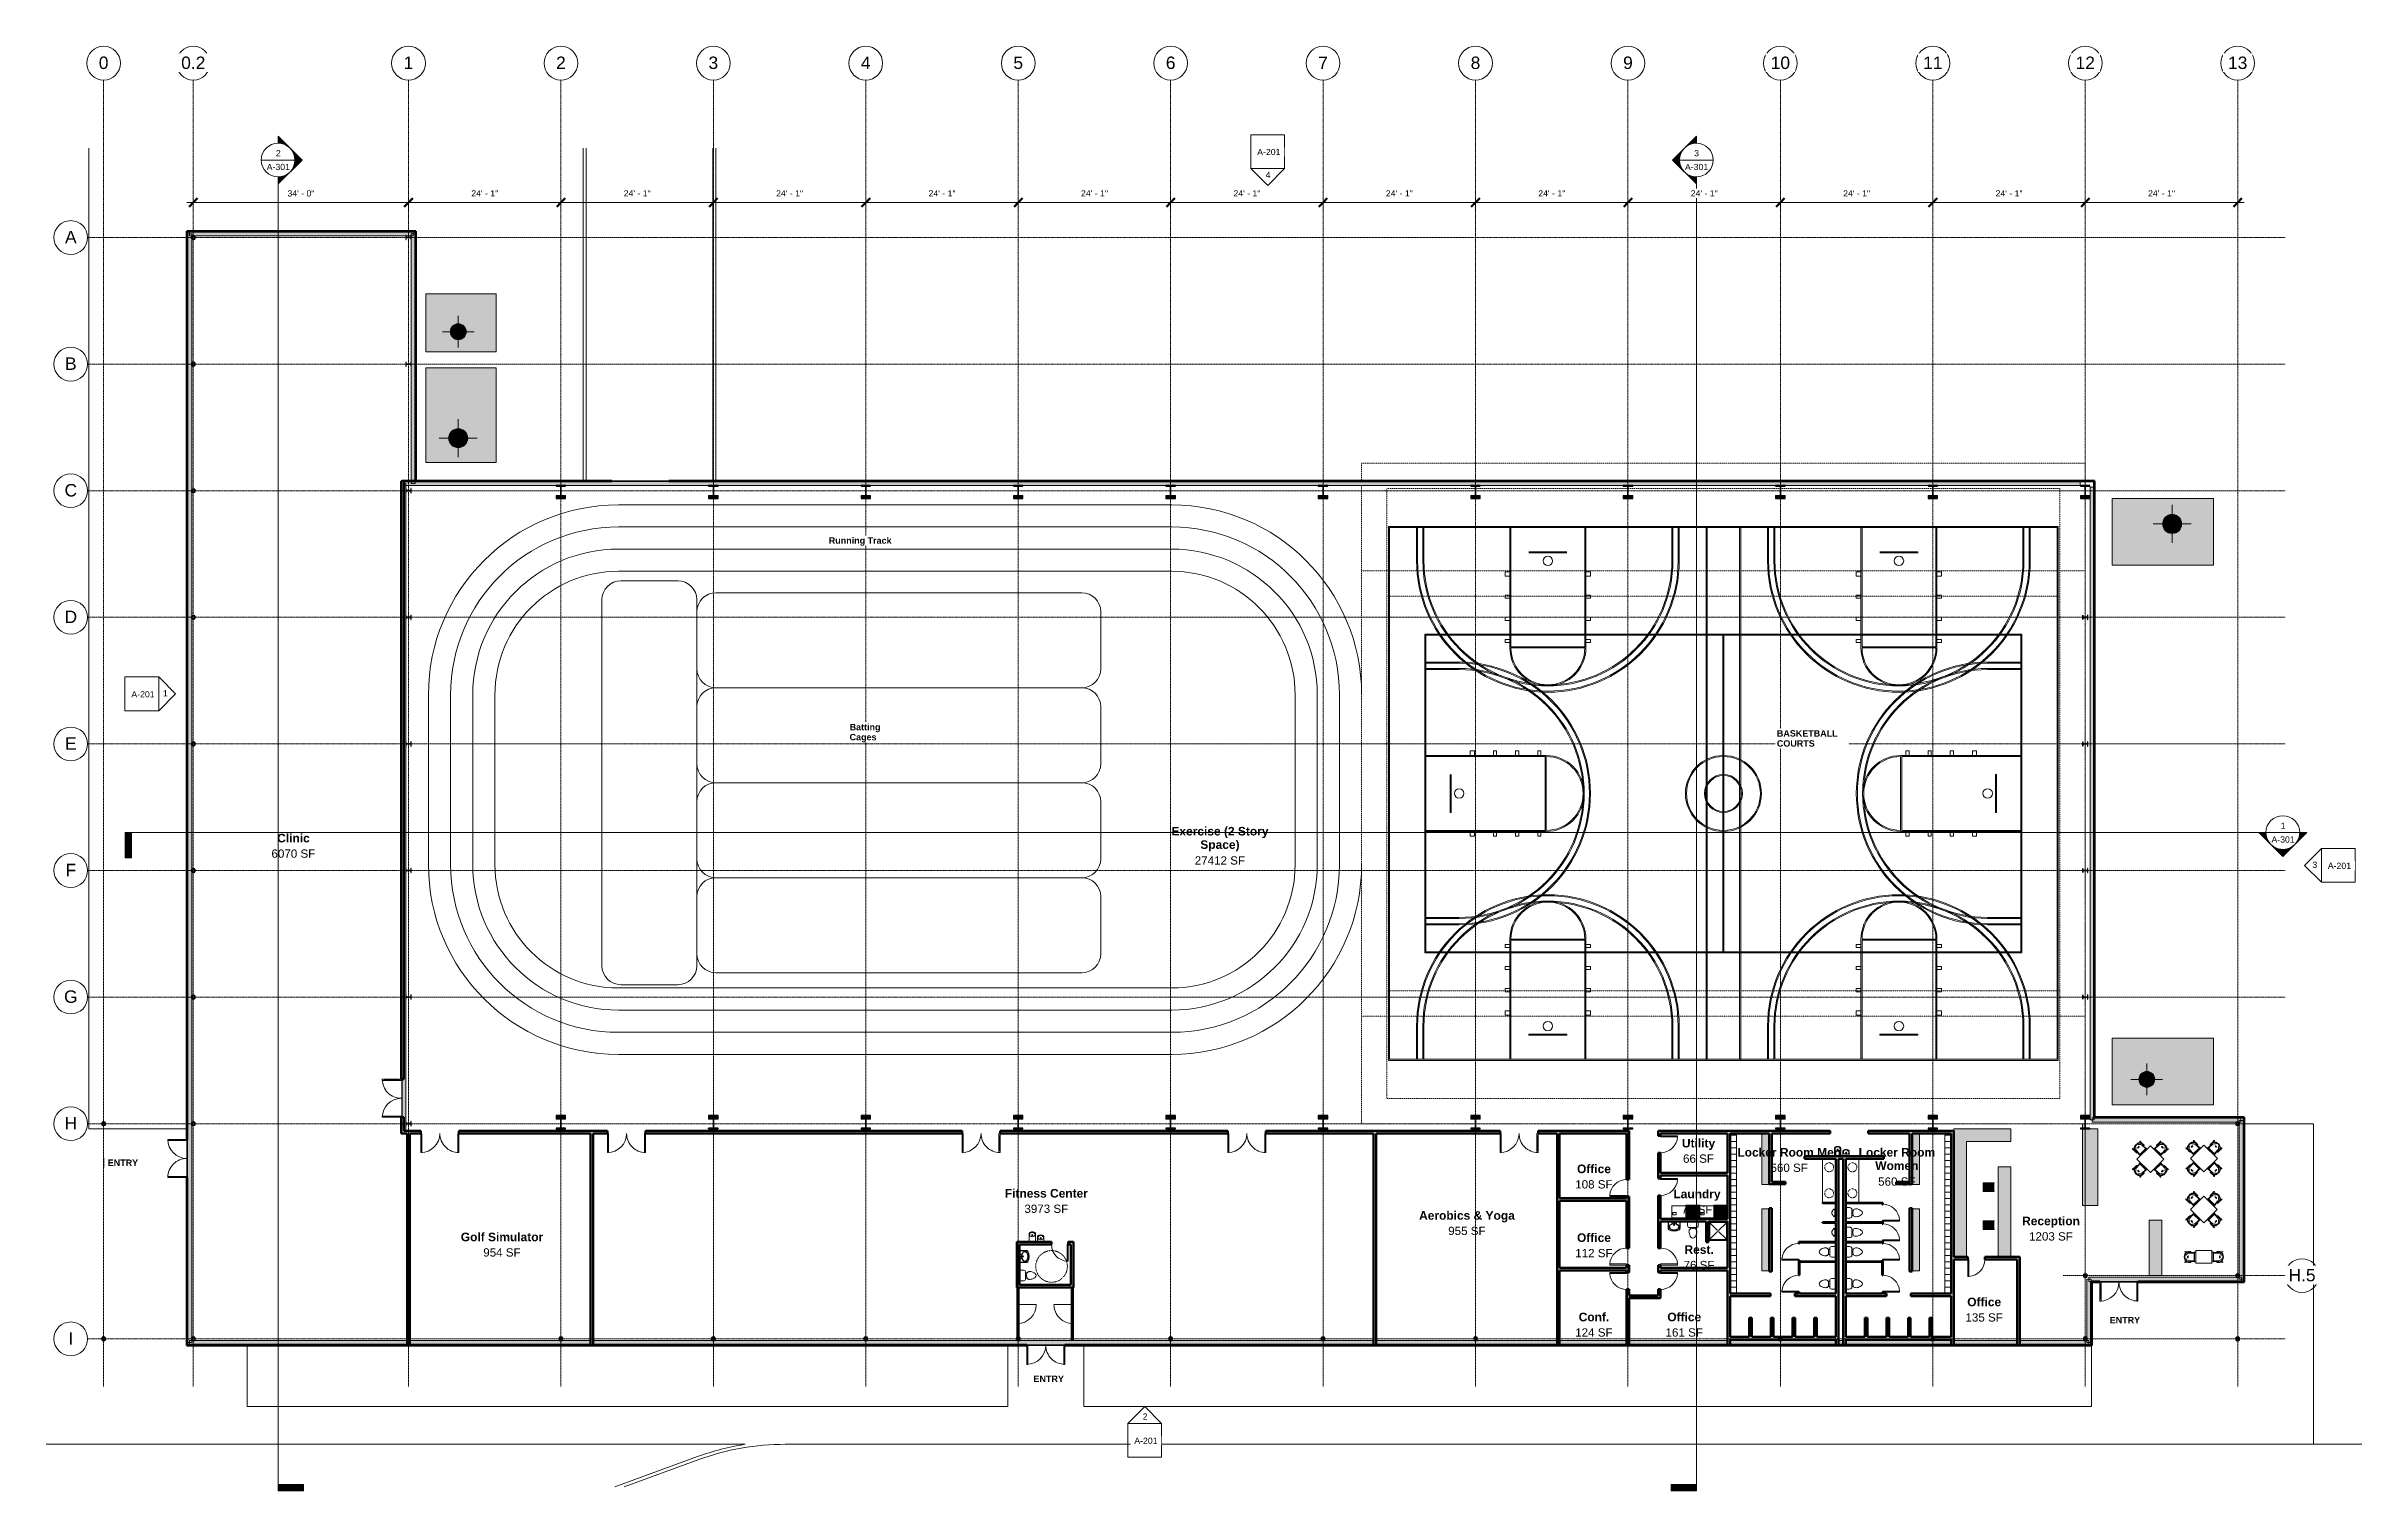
# Model space of a CAD drawing. Header units: inches. Extents: x 22110 to 26500, y -23046 to -20307.
import ezdxf

# ---------------------------------------------------------------- set-up
doc = ezdxf.new("R2010")
doc.units = ezdxf.units.IN
doc.header["$MEASUREMENT"] = 0
for name, pattern in [('Dash 1_16_', [0.125, 0.0625, -0.0625]), ('Dash dot dot', [0.8125, 0.25, -0.1875, 0, -0.1875, 0, -0.1875]), ('Grid Line 1_2_', [0.875, 0.5, -0.125, 0.125, -0.125]), ('Hidden 1_8_', [0.1875, 0.125, -0.0625])]:
    doc.linetypes.add(name, pattern=pattern)
for name, color, linetype, lineweight in [('A-ANNO-DIMS', 211, 'Continuous', 9), ('A-ANNO-DIMS-128', 211, 'Continuous', 9), ('A-DETL', 90, 'Continuous', 9), ('A-DETL-HDLN', 90, 'Hidden 1_8_', 9), ('A-DOOR', 31, 'Continuous', 13), ('A-DOOR-GLAZ', 31, 'Continuous', 30), ('A-GLAZ-CURT', 52, 'Continuous', 9), ('A-GLAZ-CWMG', 51, 'Continuous', 9), ('A-SITE-CURB', 90, 'Continuous', 9), ('A-SITE-ROAD', 130, 'Continuous', 9), ('A-SITE-SWLK', 140, 'Continuous', 9), ('A-WALL', 113, 'Continuous', 13), ('C-BLDG-PADS', 91, 'Continuous', 9), ('C-TOPO', 7, 'Continuous', 9), ('G-ANNO-SYMB', 111, 'Continuous', 9), ('G-ANNO-TEXT', 231, 'Continuous', 9), ('I-FURN', 30, 'Continuous', 9), ('I-WALL', 2, 'Continuous', 13), ('M-AREA-IDEN', 171, 'Continuous', 9), ('M-EQPM', 50, 'Continuous', 9), ('M-HVAC-DUCT-ANNO', 70, 'Continuous', 9), ('M-HVAC-DUCT-CNTR', 70, 'Continuous', 9), ('P-SANR-FIXT', 6, 'Continuous', 9), ('Q-CASE', 31, 'Continuous', 9), ('Q-SPCQ', 91, 'Continuous', 9), ('S-BEAM', 12, 'Continuous', 9), ('S-COLS', 52, 'Continuous', 9), ('S-GRID', 1, 'Continuous', 9), ('S-GRID-IDEN', 1, 'Continuous', 9)]:
    doc.layers.add(name, color=color, linetype=linetype, lineweight=lineweight)
doc.styles.add('Arial', font='arial.ttf', dxfattribs={"height": 23.60479})
doc.styles.add('Arial_1', font='arial.ttf', dxfattribs={"height": 11.802395})
doc.styles.add('Arial_2', font='arial.ttf', dxfattribs={"height": 15.736527})
doc.styles.add('Arial_B', font='arialbd.ttf', dxfattribs={"height": 12.177074})
doc.styles.add('Arial_B_1', font='arialbd.ttf', dxfattribs={"height": 16.236099})
doc.dimstyles.new('Linear_-_3_32__Arial', dxfattribs={"dimscale": 12, "dimtxt": 12, "dimasz": 1.333333, "dimexe": 1, "dimexo": 0.666667, "dimgap": 0.666667, "dimtad": 1, "dimdec": 3, "dimrnd": 0.125, "dimzin": 1, "dimdsep": 46, "dimlunit": 4, "dimtxsty": 'Arial_1', "dimblk1": 'OBLIQUE', "dimblk2": 'OBLIQUE', "dimsah": 1, "dimcen": 0.09, "dimdle": 1, "dimazin": 0, "dimtfac": 1, "dimtdec": 4, "dimtix": 1, "dimtmove": 0, "dimatfit": 3, "dimfxl": 1, "dimtvp": 1, "dimtfill": 1, "dimfrac": 2, "dimtolj": 1, "dimtzin": 0, "dimarcsym": 2})
pattern_1 = [(45, (0, 0), (-12.6713535, 12.6713535), []), (45, (0, 19.2), (-12.6713535, 12.6713535), [])]

msp = doc.modelspace()

# ---------------------------------------------------------------- texts
at = {"layer": 'G-ANNO-SYMB', "char_height": 11.8024, "attachment_point": 2, "line_spacing_factor": 0.938532, "style": 'Arial_1'}
for s, insert, width in [('A-301', (22549.6221, -20530.3903), 52.416), ('2', (22549.6221, -20504.2087), 10.944), ('A-301', (25238.5046, -20530.3903), 52.416), ('3', (25238.5046, -20504.2087), 10.944), ('A-301', (26350.4604, -21805.4102), 52.416), ('1', (26350.4604, -21779.2285), 10.944)]:
    msp.add_mtext(s, dxfattribs=dict(at, insert=insert, width=width))
at = {"layer": 'G-ANNO-TEXT', "color": 7, "char_height": 12.17707, "width": 66.816, "attachment_point": 2, "line_spacing_factor": 0.938532, "style": 'Arial_B', "bg_fill": 3, "box_fill_scale": 1.25, "bg_fill_color": 0, "bg_fill_transparency": 0}
for insert in [(22254.9632, -22417.9704), (26050.5735, -22716.3238)]:
    msp.add_mtext('ENTRY', dxfattribs=dict(at, insert=insert))
at = {"layer": 'M-AREA-IDEN', "attachment_point": 2, "line_spacing_factor": 0.938532}
for s, insert, char_height, width, style in [('Clinic', (22578.2613, -21800.5508), 16.2361, 71.616, 'Arial_B_1'), ('Exercise (2 Story\\PSpace)', (24334.8614, -21787.434), 16.236099, 212.928, 'Arial_B_1'), ('6070 SF', (22578.152, -21830.1288), 15.73653, 99.072, 'Arial_2'), ('27412 SF', (24334.7521, -21843.1708), 15.73653, 113.664, 'Arial_2'), ('Utility', (25242.2404, -22378.8643), 16.2361, 72.96, 'Arial_B_1'), ('Office', (25043.9908, -22427.6115), 16.2361, 74.688, 'Arial_B_1'), ('66 SF', (25242.1311, -22408.4423), 15.73653, 69.888, 'Arial_2'), ('Locker Room Men', (25414.1459, -22396.1654), 16.236099, 228.096, 'Arial_B_1'), ('560 SF', (25414.0365, -22425.7435), 15.73653, 84.48, 'Arial_2'), ('Locker Room\\PWomen', (25618.2764, -22396.1654), 16.236099, 168.192, 'Arial_B_1'), ('Fitness Center', (24005.7673, -22473.8817), 16.236099, 182.784, 'Arial_B_1'), ('108 SF', (25043.8814, -22457.1896), 15.73653, 84.48, 'Arial_2'), ('Laundry', (25239.325, -22475.1409), 16.2361, 103.68, 'Arial_B_1'), ('560 SF', (25618.1671, -22451.9022), 15.73653, 84.48, 'Arial_2'), ('3973 SF', (24005.6579, -22503.4597), 15.73653, 99.072, 'Arial_2'), ('Aerobics & Yoga', (24803.1555, -22515.8989), 16.236099, 209.856, 'Arial_B_1'), ('72 SF', (25239.2157, -22504.719), 15.73653, 69.888, 'Arial_2'), ('Golf Simulator', (22973.678, -22556.7003), 16.236099, 181.44, 'Arial_B_1'), ('955 SF', (24803.0462, -22545.477), 15.73653, 84.48, 'Arial_2'), ('Office', (25043.9908, -22557.9595), 16.2361, 74.688, 'Arial_B_1'), ('Reception', (25910.482, -22526.3217), 16.2361, 127.296, 'Arial_B_1'), ('1203 SF', (25910.3726, -22555.8997), 15.73653, 99.072, 'Arial_2'), ('954 SF', (22973.5686, -22586.2783), 15.73653, 84.48, 'Arial_2'), ('112 SF', (25043.8814, -22587.5376), 15.73653, 84.48, 'Arial_2'), ('Rest.', (25243.3072, -22580.6363), 16.2361, 64.32, 'Arial_B_1'), ('76 SF', (25243.1978, -22610.2144), 15.73653, 69.888, 'Arial_2'), ('Office', (25783.8061, -22679.9605), 16.2361, 74.688, 'Arial_B_1'), ('124 SF', (25043.8814, -22738.0295), 15.73653, 84.48, 'Arial_2'), ('Conf.', (25043.9908, -22708.4515), 16.2361, 67.392, 'Arial_B_1'), ('161 SF', (25215.0677, -22738.0295), 15.73653, 84.48, 'Arial_2'), ('Office', (25215.177, -22708.4515), 16.2361, 74.688, 'Arial_B_1'), ('135 SF', (25783.6968, -22709.5386), 15.73653, 84.48, 'Arial_2')]:
    msp.add_mtext(s, dxfattribs=dict(at, insert=insert, char_height=char_height, width=width, style=style))

# ---------------------------------------------------------------- blocks, each defined once
blk = doc.blocks.new('HSS-Hollow Structural Section-Column - HSS6X6X1_4-556719-First Floor Plan')
at = {"layer": 'S-COLS'}
h = blk.add_hatch(dxfattribs=at)
h.set_pattern_fill('FP_2', color=256, style=0, pattern_type=2)
h.set_pattern_definition([(225, (23085.39, -22758.053), (12.671354, -12.671354), []), (225, (23085.39, -22777.253), (12.671354, -12.671354), [])])
h.paths.add_polyline_path([(2.5, 3), (-2.5, 3), (-2.9, 2.9), (-3, 2.5), (-3, -2.5), (-2.9, -2.9), (-2.5, -3), (2.5, -3), (2.9, -2.9), (3, -2.5), (3, 2.5), (2.9, 2.9)], flags=0)
h.paths.add_polyline_path([(2.5, 2.8), (2.7, 2.7), (2.8, 2.5), (2.8, -2.5), (2.7, -2.7), (2.5, -2.8), (-2.5, -2.8), (-2.7, -2.7), (-2.8, -2.5), (-2.8, 2.5), (-2.7, 2.7), (-2.5, 2.8)], flags=0)
at = {"layer": 'S-COLS', "lineweight": 30}
for p, q in [((-3, 2.5), (-3, -2.5)), ((-2.8, -2.5), (-2.8, 2.5)), ((2.5, 3), (-2.5, 3)), ((-2.5, 2.8), (2.5, 2.8)), ((2.8, 2.5), (2.8, -2.5)), ((3, -2.5), (3, 2.5)), ((2.5, -2.8), (-2.5, -2.8)), ((-2.5, -3), (2.5, -3))]:
    blk.add_line(p, q, dxfattribs=at)
for centre, radius, start, end in [((-2.5, 2.5), 0.466, 90, 180), ((-2.5, 2.5), 0.233, 90, 180), ((2.5, 2.5), 0.466, 360, 90), ((2.5, 2.5), 0.233, 0, 90), ((-2.5, -2.5), 0.466, 180, 270), ((-2.5, -2.5), 0.233, 180, 270), ((2.5, -2.5), 0.466, 270, 360), ((2.5, -2.5), 0.233, 270, 360)]:
    blk.add_arc(centre, radius, start, end, dxfattribs=at)
blk = doc.blocks.new('HSS-Hollow Structural Section-Column - HSS6X6X1_4-V1-First Floor Plan')
at = {"layer": 'S-COLS'}
h = blk.add_hatch(dxfattribs=at)
h.set_pattern_fill('FP_3', color=256, style=0, pattern_type=2)
h.set_pattern_definition([(225, (23374.39, -22758.053), (12.671354, -12.671354), []), (225, (23374.39, -22777.253), (12.671354, -12.671354), [])])
h.paths.add_polyline_path([(-2.5, 3), (-2.9, 2.9), (-3, 2.5), (-3, -2.5), (-2.9, -2.9), (-2.5, -3), (2.5, -3), (2.9, -2.9), (3, -2.5), (3, 2.5), (2.9, 2.9), (2.5, 3)], flags=0)
h.paths.add_polyline_path([(2.5, 2.8), (2.7, 2.7), (2.8, 2.5), (2.8, -2.5), (2.7, -2.7), (2.5, -2.8), (-2.5, -2.8), (-2.7, -2.7), (-2.8, -2.5), (-2.8, 2.5), (-2.7, 2.7), (-2.5, 2.8)], flags=0)
at = {"layer": 'S-COLS', "lineweight": 30}
for p, q in [((-3, 2.5), (-3, -2.5)), ((-2.8, -2.5), (-2.8, 2.5)), ((2.5, 3), (-2.5, 3)), ((-2.5, 2.8), (2.5, 2.8)), ((2.8, 2.5), (2.8, -2.5)), ((3, -2.5), (3, 2.5)), ((2.5, -2.8), (-2.5, -2.8)), ((-2.5, -3), (2.5, -3))]:
    blk.add_line(p, q, dxfattribs=at)
for centre, radius, start, end in [((-2.5, 2.5), 0.466, 90, 180), ((-2.5, 2.5), 0.233, 90, 180), ((2.5, 2.5), 0.466, 360, 90), ((2.5, 2.5), 0.233, 0, 90), ((-2.5, -2.5), 0.466, 180, 270), ((-2.5, -2.5), 0.233, 180, 270), ((2.5, -2.5), 0.466, 270, 360), ((2.5, -2.5), 0.233, 270, 360)]:
    blk.add_arc(centre, radius, start, end, dxfattribs=at)
blk = doc.blocks.new('HSS-Hollow Structural Section-Column - HSS6X6X1_4-V2-First Floor Plan')
at = {"layer": 'S-COLS', "lineweight": 30}
for p, q in [((-3, 2.534), (-3, -2.534)), ((-2.767, -2.534), (-2.767, 2.534)), ((2.534, 3), (-2.534, 3)), ((-2.534, 2.767), (2.534, 2.767)), ((2.767, 2.534), (2.767, -2.534)), ((3, -2.534), (3, 2.534)), ((2.534, -2.767), (-2.534, -2.767)), ((-2.534, -3), (2.534, -3))]:
    blk.add_line(p, q, dxfattribs=at)
for centre, radius, start, end in [((-2.534, 2.534), 0.466, 90, 180), ((-2.534, 2.534), 0.233, 90, 180), ((2.534, 2.534), 0.466, 360, 90), ((2.534, 2.534), 0.233, 0, 90), ((-2.534, -2.534), 0.466, 180, 270), ((-2.534, -2.534), 0.233, 180, 270), ((2.534, -2.534), 0.466, 270, 360), ((2.534, -2.534), 0.233, 270, 360)]:
    blk.add_arc(centre, radius, start, end, dxfattribs=at)
blk = doc.blocks.new('HSS-Hollow Structural Section-Column - HSS6X6X1_4-V3-First Floor Plan')
at = {"layer": 'S-COLS'}
h = blk.add_hatch(dxfattribs=at)
h.set_pattern_fill('FP_4', color=256, style=0, pattern_type=2)
h.set_pattern_definition([(225, (23952.39, -22758.053), (12.671354, -12.671354), []), (225, (23952.39, -22777.253), (12.671354, -12.671354), [])])
h.paths.add_polyline_path([(2.5, 3), (-2.5, 3), (-2.9, 2.9), (-3, 2.5), (-3, -2.5), (-2.9, -2.9), (-2.5, -3), (2.5, -3), (2.9, -2.9), (3, -2.5), (3, 2.5), (2.9, 2.9)], flags=0)
h.paths.add_polyline_path([(-2.5, 2.8), (2.5, 2.8), (2.7, 2.7), (2.8, 2.5), (2.8, -2.5), (2.7, -2.7), (2.5, -2.8), (-2.5, -2.8), (-2.7, -2.7), (-2.8, -2.5), (-2.8, 2.5), (-2.7, 2.7)], flags=0)
at = {"layer": 'S-COLS', "lineweight": 30}
for p, q in [((-3, 2.5), (-3, -2.5)), ((-2.8, -2.5), (-2.8, 2.5)), ((2.5, 3), (-2.5, 3)), ((-2.5, 2.8), (2.5, 2.8)), ((2.8, 2.5), (2.8, -2.5)), ((3, -2.5), (3, 2.5)), ((2.5, -2.8), (-2.5, -2.8)), ((-2.5, -3), (2.5, -3))]:
    blk.add_line(p, q, dxfattribs=at)
for centre, radius, start, end in [((-2.5, 2.5), 0.466, 90, 180), ((-2.5, 2.5), 0.233, 90, 180), ((2.5, 2.5), 0.466, 360, 90), ((2.5, 2.5), 0.233, 0, 90), ((-2.5, -2.5), 0.466, 180, 270), ((-2.5, -2.5), 0.233, 180, 270), ((2.5, -2.5), 0.466, 270, 360), ((2.5, -2.5), 0.233, 270, 360)]:
    blk.add_arc(centre, radius, start, end, dxfattribs=at)
blk = doc.blocks.new('HSS-Hollow Structural Section-Column - HSS6X6X1_4-V4-First Floor Plan')
at = {"layer": 'S-COLS', "lineweight": 30}
for p, q in [((-3, 2.534), (-3, -2.534)), ((-2.767, -2.534), (-2.767, 2.534)), ((2.534, 3), (-2.534, 3)), ((-2.534, 2.767), (2.534, 2.767)), ((2.767, 2.534), (2.767, -2.534)), ((3, -2.534), (3, 2.534)), ((2.534, -2.767), (-2.534, -2.767)), ((-2.534, -3), (2.534, -3))]:
    blk.add_line(p, q, dxfattribs=at)
for centre, radius, start, end in [((-2.534, 2.534), 0.466, 90, 180), ((-2.534, 2.534), 0.233, 90, 180), ((2.534, 2.534), 0.466, 360, 90), ((2.534, 2.534), 0.233, 0, 90), ((-2.534, -2.534), 0.466, 180, 270), ((-2.534, -2.534), 0.233, 180, 270), ((2.534, -2.534), 0.466, 270, 360), ((2.534, -2.534), 0.233, 270, 360)]:
    blk.add_arc(centre, radius, start, end, dxfattribs=at)
blk = doc.blocks.new('HSS-Hollow Structural Section-Column - HSS6X6X1_4-V5-First Floor Plan')
at = {"layer": 'S-COLS'}
h = blk.add_hatch(dxfattribs=at)
h.set_pattern_fill('FP_5', color=256, style=0, pattern_type=2)
h.set_pattern_definition([(225, (24530.39, -22758.053), (12.6713535, -12.6713535), []), (225, (24530.39, -22777.253), (12.6713535, -12.6713535), [])])
h.paths.add_polyline_path([(2.5, 3), (-2.5, 3), (-2.9, 2.9), (-3, 2.5), (-3, -2.5), (-2.9, -2.9), (-2.5, -3), (2.5, -3), (2.9, -2.9), (3, -2.5), (3, 2.5), (2.9, 2.9)], flags=0)
h.paths.add_polyline_path([(-2.5, 2.8), (2.5, 2.8), (2.7, 2.7), (2.8, 2.5), (2.8, -2.5), (2.7, -2.7), (2.5, -2.8), (-2.5, -2.8), (-2.7, -2.7), (-2.8, -2.5), (-2.8, 2.5), (-2.7, 2.7)], flags=0)
at = {"layer": 'S-COLS', "lineweight": 30}
for p, q in [((-3, 2.5), (-3, -2.5)), ((-2.8, -2.5), (-2.8, 2.5)), ((2.5, 3), (-2.5, 3)), ((-2.5, 2.8), (2.5, 2.8)), ((2.8, 2.5), (2.8, -2.5)), ((3, -2.5), (3, 2.5)), ((2.5, -2.8), (-2.5, -2.8)), ((-2.5, -3), (2.5, -3))]:
    blk.add_line(p, q, dxfattribs=at)
for centre, radius, start, end in [((-2.5, 2.5), 0.466, 90, 180), ((-2.5, 2.5), 0.233, 90, 180), ((2.5, 2.5), 0.466, 360, 90), ((2.5, 2.5), 0.233, 0, 90), ((-2.5, -2.5), 0.466, 180, 270), ((-2.5, -2.5), 0.233, 180, 270), ((2.5, -2.5), 0.466, 270, 360), ((2.5, -2.5), 0.233, 270, 360)]:
    blk.add_arc(centre, radius, start, end, dxfattribs=at)
blk = doc.blocks.new('HSS-Hollow Structural Section-Column - HSS6X6X1_4-V6-First Floor Plan')
at = {"layer": 'S-COLS'}
h = blk.add_hatch(dxfattribs=at)
h.set_pattern_fill('FP_6', color=256, style=0, pattern_type=2)
h.set_pattern_definition([(225, (24819.39, -22758.053), (12.6713535, -12.6713535), []), (225, (24819.39, -22777.253), (12.6713535, -12.6713535), [])])
h.paths.add_polyline_path([(2.5, 3), (-2.5, 3), (-2.9, 2.9), (-3, 2.5), (-3, -2.5), (-2.9, -2.9), (-2.5, -3), (2.5, -3), (2.9, -2.9), (3, -2.5), (3, 2.5), (2.9, 2.9)], flags=0)
h.paths.add_polyline_path([(-2.5, 2.8), (2.5, 2.8), (2.7, 2.7), (2.8, 2.5), (2.8, -2.5), (2.7, -2.7), (2.5, -2.8), (-2.5, -2.8), (-2.7, -2.7), (-2.8, -2.5), (-2.8, 2.5), (-2.7, 2.7)], flags=0)
at = {"layer": 'S-COLS', "lineweight": 30}
for p, q in [((-3, 2.5), (-3, -2.5)), ((-2.8, -2.5), (-2.8, 2.5)), ((2.5, 3), (-2.5, 3)), ((-2.5, 2.8), (2.5, 2.8)), ((2.8, 2.5), (2.8, -2.5)), ((3, -2.5), (3, 2.5)), ((2.5, -2.8), (-2.5, -2.8)), ((-2.5, -3), (2.5, -3))]:
    blk.add_line(p, q, dxfattribs=at)
for centre, radius, start, end in [((-2.5, 2.5), 0.466, 90, 180), ((-2.5, 2.5), 0.233, 90, 180), ((2.5, 2.5), 0.466, 360, 90), ((2.5, 2.5), 0.233, 0, 90), ((-2.5, -2.5), 0.466, 180, 270), ((-2.5, -2.5), 0.233, 180, 270), ((2.5, -2.5), 0.466, 270, 360), ((2.5, -2.5), 0.233, 270, 360)]:
    blk.add_arc(centre, radius, start, end, dxfattribs=at)
blk = doc.blocks.new('HSS-Hollow Structural Section-Column - HSS6X6X1_4-V7-First Floor Plan')
at = {"layer": 'S-COLS', "lineweight": 30}
for p, q in [((-3, 2.534), (-3, -2.534)), ((-2.767, -2.534), (-2.767, 2.534)), ((2.534, 3), (-2.534, 3)), ((-2.534, 2.767), (2.534, 2.767)), ((2.767, 2.534), (2.767, -2.534)), ((3, -2.534), (3, 2.534)), ((2.534, -2.767), (-2.534, -2.767)), ((-2.534, -3), (2.534, -3))]:
    blk.add_line(p, q, dxfattribs=at)
for centre, radius, start, end in [((-2.534, 2.534), 0.466, 90, 180), ((-2.534, 2.534), 0.233, 90, 180), ((2.534, 2.534), 0.466, 360, 90), ((2.534, 2.534), 0.233, 0, 90), ((-2.534, -2.534), 0.466, 180, 270), ((-2.534, -2.534), 0.233, 180, 270), ((2.534, -2.534), 0.466, 270, 360), ((2.534, -2.534), 0.233, 270, 360)]:
    blk.add_arc(centre, radius, start, end, dxfattribs=at)
blk = doc.blocks.new('HSS-Hollow Structural Section-Column - HSS6X6X1_4-V8-First Floor Plan')
at = {"layer": 'S-COLS'}
h = blk.add_hatch(dxfattribs=at)
h.set_pattern_fill('FP_7', color=256, style=0, pattern_type=2)
h.set_pattern_definition([(225, (25397.39, -22758.053), (12.6713535, -12.6713535), []), (225, (25397.39, -22777.253), (12.6713535, -12.6713535), [])])
h.paths.add_polyline_path([(-2.5, 3), (-2.9, 2.9), (-3, 2.5), (-3, -2.5), (-2.9, -2.9), (-2.5, -3), (2.5, -3), (2.9, -2.9), (3, -2.5), (3, 2.5), (2.9, 2.9), (2.5, 3)], flags=0)
h.paths.add_polyline_path([(-2.5, 2.8), (2.5, 2.8), (2.7, 2.7), (2.8, 2.5), (2.8, -2.5), (2.7, -2.7), (2.5, -2.8), (-2.5, -2.8), (-2.7, -2.7), (-2.8, -2.5), (-2.8, 2.5), (-2.7, 2.7), (-2.5, 2.8)], flags=0)
at = {"layer": 'S-COLS', "lineweight": 30}
for p, q in [((-3, 2.5), (-3, -2.5)), ((-2.8, -2.5), (-2.8, 2.5)), ((2.5, 3), (-2.5, 3)), ((-2.5, 2.8), (2.5, 2.8)), ((2.8, 2.5), (2.8, -2.5)), ((3, -2.5), (3, 2.5)), ((2.5, -2.8), (-2.5, -2.8)), ((-2.5, -3), (2.5, -3))]:
    blk.add_line(p, q, dxfattribs=at)
for centre, radius, start, end in [((-2.5, 2.5), 0.466, 90, 180), ((-2.5, 2.5), 0.233, 90, 180), ((2.5, 2.5), 0.466, 360, 90), ((2.5, 2.5), 0.233, 0, 90), ((-2.5, -2.5), 0.466, 180, 270), ((-2.5, -2.5), 0.233, 180, 270), ((2.5, -2.5), 0.466, 270, 360), ((2.5, -2.5), 0.233, 270, 360)]:
    blk.add_arc(centre, radius, start, end, dxfattribs=at)
blk = doc.blocks.new('HSS-Hollow Structural Section-Column - HSS6X6X1_4-V9-First Floor Plan')
at = {"layer": 'S-COLS', "lineweight": 30}
for p, q in [((-3, 2.534), (-3, -2.534)), ((-2.767, -2.534), (-2.767, 2.534)), ((2.534, 3), (-2.534, 3)), ((-2.534, 2.767), (2.534, 2.767)), ((2.767, 2.534), (2.767, -2.534)), ((3, -2.534), (3, 2.534)), ((2.534, -2.767), (-2.534, -2.767)), ((-2.534, -3), (2.534, -3))]:
    blk.add_line(p, q, dxfattribs=at)
for centre, radius, start, end in [((-2.534, 2.534), 0.466, 90, 180), ((-2.534, 2.534), 0.233, 90, 180), ((2.534, 2.534), 0.466, 360, 90), ((2.534, 2.534), 0.233, 0, 90), ((-2.534, -2.534), 0.466, 180, 270), ((-2.534, -2.534), 0.233, 180, 270), ((2.534, -2.534), 0.466, 270, 360), ((2.534, -2.534), 0.233, 270, 360)]:
    blk.add_arc(centre, radius, start, end, dxfattribs=at)
blk = doc.blocks.new('HSS-Hollow Structural Section-Column - HSS6X6X1_4-V10-First Floor Plan')
at = {"layer": 'S-COLS'}
h = blk.add_hatch(dxfattribs=at)
h.set_pattern_fill('FP_8', color=256, style=0, pattern_type=2)
h.set_pattern_definition([(225, (25975.39, -22758.053), (12.6713535, -12.6713535), []), (225, (25975.39, -22777.253), (12.6713535, -12.6713535), [])])
h.paths.add_polyline_path([(2.5, 3), (-2.5, 3), (-2.9, 2.9), (-3, 2.5), (-3, -2.5), (-2.9, -2.9), (-2.5, -3), (2.5, -3), (2.9, -2.9), (3, -2.5), (3, 2.5), (2.9, 2.9)], flags=0)
h.paths.add_polyline_path([(2.5, 2.8), (2.7, 2.7), (2.8, 2.5), (2.8, -2.5), (2.7, -2.7), (2.5, -2.8), (-2.5, -2.8), (-2.7, -2.7), (-2.8, -2.5), (-2.8, 2.5), (-2.7, 2.7), (-2.5, 2.8)], flags=0)
at = {"layer": 'S-COLS', "lineweight": 30}
for p, q in [((-3, 2.5), (-3, -2.5)), ((-2.8, -2.5), (-2.8, 2.5)), ((2.5, 3), (-2.5, 3)), ((-2.5, 2.8), (2.5, 2.8)), ((2.8, 2.5), (2.8, -2.5)), ((3, -2.5), (3, 2.5)), ((2.5, -2.8), (-2.5, -2.8)), ((-2.5, -3), (2.5, -3))]:
    blk.add_line(p, q, dxfattribs=at)
for centre, radius, start, end in [((-2.5, 2.5), 0.466, 90, 180), ((-2.5, 2.5), 0.233, 90, 180), ((2.5, 2.5), 0.466, 360, 90), ((2.5, 2.5), 0.233, 0, 90), ((-2.5, -2.5), 0.466, 180, 270), ((-2.5, -2.5), 0.233, 180, 270), ((2.5, -2.5), 0.466, 270, 360), ((2.5, -2.5), 0.233, 270, 360)]:
    blk.add_arc(centre, radius, start, end, dxfattribs=at)
blk = doc.blocks.new('HSS-Hollow Structural Section-Column - HSS6X6X1_4-V11-First Floor Plan')
at = {"layer": 'S-COLS', "lineweight": 30}
for p, q in [((-3, 2.534), (-3, -2.534)), ((-2.767, -2.534), (-2.767, 2.534)), ((2.534, 3), (-2.534, 3)), ((-2.534, 2.767), (2.534, 2.767)), ((2.767, 2.534), (2.767, -2.534)), ((3, -2.534), (3, 2.534)), ((2.534, -2.767), (-2.534, -2.767)), ((-2.534, -3), (2.534, -3))]:
    blk.add_line(p, q, dxfattribs=at)
for centre, radius, start, end in [((-2.534, 2.534), 0.466, 90, 180), ((-2.534, 2.534), 0.233, 90, 180), ((2.534, 2.534), 0.466, 360, 90), ((2.534, 2.534), 0.233, 0, 90), ((-2.534, -2.534), 0.466, 180, 270), ((-2.534, -2.534), 0.233, 180, 270), ((2.534, -2.534), 0.466, 270, 360), ((2.534, -2.534), 0.233, 270, 360)]:
    blk.add_arc(centre, radius, start, end, dxfattribs=at)
blk = doc.blocks.new('HSS-Hollow Structural Section-Column - HSS6X6X1_4-V12-First Floor Plan')
at = {"layer": 'S-COLS'}
h = blk.add_hatch(dxfattribs=at)
h.set_pattern_fill('FP_9', color=256, style=0, pattern_type=2)
h.set_pattern_definition([(225, (26264.39, -22758.053), (12.6713535, -12.6713535), []), (225, (26264.39, -22777.253), (12.6713535, -12.6713535), [])])
h.paths.add_polyline_path([(2.5, 3), (-2.5, 3), (-2.9, 2.9), (-3, 2.5), (-3, -2.5), (-2.9, -2.9), (-2.5, -3), (2.5, -3), (2.9, -2.9), (3, -2.5), (3, 2.5), (2.9, 2.9)], flags=0)
h.paths.add_polyline_path([(-2.5, 2.8), (2.5, 2.8), (2.7, 2.7), (2.8, 2.5), (2.8, -2.5), (2.7, -2.7), (2.5, -2.8), (-2.5, -2.8), (-2.7, -2.7), (-2.8, -2.5), (-2.8, 2.5), (-2.7, 2.7)], flags=0)
at = {"layer": 'S-COLS', "lineweight": 30}
for p, q in [((-3, 2.5), (-3, -2.5)), ((-2.8, -2.5), (-2.8, 2.5)), ((2.5, 3), (-2.5, 3)), ((-2.5, 2.8), (2.5, 2.8)), ((2.8, 2.5), (2.8, -2.5)), ((3, -2.5), (3, 2.5)), ((2.5, -2.8), (-2.5, -2.8)), ((-2.5, -3), (2.5, -3))]:
    blk.add_line(p, q, dxfattribs=at)
for centre, radius, start, end in [((-2.5, 2.5), 0.466, 90, 180), ((-2.5, 2.5), 0.233, 90, 180), ((2.5, 2.5), 0.466, 360, 90), ((2.5, 2.5), 0.233, 0, 90), ((-2.5, -2.5), 0.466, 180, 270), ((-2.5, -2.5), 0.233, 180, 270), ((2.5, -2.5), 0.466, 270, 360), ((2.5, -2.5), 0.233, 270, 360)]:
    blk.add_arc(centre, radius, start, end, dxfattribs=at)
blk = doc.blocks.new('Mechanical Equipment 1 - Mechanical Equipment 1-405455-First Floor Plan')
at = {"layer": 'M-EQPM'}
h = blk.add_hatch(color=256, dxfattribs=at)
h.paths.add_polyline_path([(26026.2, -22314.1), (26218.3, -22314.1), (26218.3, -22188.1), (26026.2, -22188.1), (26026.2, -22281)], flags=0)
h.paths.add_polyline_path([(26092.1, -22281), (26089.5, -22280.8), (26087, -22280.1), (26084.6, -22279), (26082.5, -22277.5), (26080.6, -22275.7), (26079.1, -22273.5), (26078, -22271.1), (26077.4, -22268.6), (26077.1, -22266), (26077.4, -22263.4), (26078, -22260.9), (26079.1, -22258.5), (26080.6, -22256.4), (26082.5, -22254.5), (26084.6, -22253), (26087, -22251.9), (26089.5, -22251.2), (26092.1, -22251), (26094.7, -22251.2), (26097.3, -22251.9), (26099.6, -22253), (26101.8, -22254.5), (26103.6, -22256.4), (26105.1, -22258.5), (26106.2, -22260.9), (26106.9, -22263.4), (26107.1, -22266), (26106.9, -22268.6), (26106.2, -22271.1), (26105.1, -22273.5), (26103.6, -22275.7), (26101.8, -22277.5), (26099.6, -22279), (26097.3, -22280.1), (26094.7, -22280.8)], flags=0)
for p, q in [((26218.3, -22188.1), (26026.2, -22188.1)), ((26026.2, -22188.1), (26026.2, -22314.1)), ((26218.3, -22314.1), (26218.3, -22188.1)), ((26026.2, -22314.1), (26218.3, -22314.1))]:
    blk.add_line(p, q, dxfattribs=at)
blk = doc.blocks.new('Mechanical Equipment 2 - Mechanical Equipment 1-405507-First Floor Plan')
at = {"layer": 'M-EQPM'}
h = blk.add_hatch(color=256, dxfattribs=at)
h.paths.add_polyline_path([(26138.7, -22314.1), (26218.3, -22314.1), (26218.3, -22188.1), (26026.2, -22188.1), (26026.2, -22314.1), (26133, -22314.1)], flags=0)
h.paths.add_polyline_path([(26138.7, -22254), (26135.8, -22253.5), (26133, -22252.5), (26130.4, -22251.1), (26128, -22249.3), (26126, -22247.1), (26124.4, -22244.6), (26123.2, -22241.9), (26122.4, -22239), (26122.2, -22236.1), (26122.4, -22233.1), (26123.2, -22230.2), (26124.4, -22227.5), (26126, -22225), (26128, -22222.8), (26130.4, -22221), (26133, -22219.6), (26135.8, -22218.6), (26138.7, -22218.1), (26141.7, -22218.1), (26144.6, -22218.6), (26147.4, -22219.6), (26150, -22221), (26152.4, -22222.8), (26154.4, -22225), (26156, -22227.5), (26157.2, -22230.2), (26158, -22233.1), (26158.2, -22236.1), (26158, -22239), (26157.2, -22241.9), (26156, -22244.6), (26154.4, -22247.1), (26152.4, -22249.3), (26150, -22251.1), (26147.4, -22252.5), (26144.6, -22253.5), (26141.7, -22254)], flags=0)
for p, q in [((26218.3, -22188.1), (26026.2, -22188.1)), ((26026.2, -22188.1), (26026.2, -22314.1)), ((26218.3, -22314.1), (26218.3, -22188.1)), ((26026.2, -22314.1), (26218.3, -22314.1))]:
    blk.add_line(p, q, dxfattribs=at)
blk = doc.blocks.new('Mechanical Equipment 3 - Mechanical Equipment 1-405539-First Floor Plan')
at = {"layer": 'M-EQPM'}
h = blk.add_hatch(color=256, dxfattribs=at)
h.paths.add_polyline_path([(26000.5, -22143.2), (26134.2, -22143.2), (26134.2, -22033.2), (26000.5, -22033.2), (26000.5, -22074.2)], flags=0)
h.paths.add_polyline_path([(26062.2, -22120.1), (26059.6, -22119.9), (26057, -22119.2), (26054.7, -22118.1), (26052.5, -22116.6), (26050.7, -22114.7), (26049.2, -22112.6), (26048.1, -22110.2), (26047.4, -22107.7), (26047.2, -22105.1), (26047.4, -22102.5), (26048.1, -22100), (26049.2, -22097.6), (26050.7, -22095.5), (26052.5, -22093.6), (26054.7, -22092.1), (26057, -22091), (26059.6, -22090.3), (26062.2, -22090.1), (26064.8, -22090.3), (26067.3, -22091), (26069.7, -22092.1), (26071.8, -22093.6), (26073.6, -22095.5), (26075.1, -22097.6), (26076.3, -22100), (26076.9, -22102.5), (26077.2, -22105.1), (26076.9, -22107.7), (26076.3, -22110.2), (26075.1, -22112.6), (26073.6, -22114.7), (26071.8, -22116.6), (26069.7, -22118.1), (26067.3, -22119.2), (26064.8, -22119.9)], flags=0)
for p, q in [((26134.2, -22033.2), (26000.5, -22033.2)), ((26000.5, -22033.2), (26000.5, -22143.2)), ((26134.2, -22143.2), (26134.2, -22033.2)), ((26000.5, -22143.2), (26134.2, -22143.2))]:
    blk.add_line(p, q, dxfattribs=at)
blk = doc.blocks.new('Mechanical Equipment 4 - Mechanical Equipment 1-405625-First Floor Plan')
at = {"layer": 'M-EQPM'}
h = blk.add_hatch(color=256, dxfattribs=at)
h.paths.add_polyline_path([(26134.2, -22143.2), (26134.2, -21963.7), (26000.5, -21963.7), (26000.5, -22143.2), (26104.2, -22143.2)], flags=0)
h.paths.add_polyline_path([(26063.6, -22114.8), (26060.7, -22114.8), (26057.7, -22114.3), (26054.9, -22113.3), (26052.3, -22111.9), (26050, -22110.1), (26048, -22107.9), (26046.3, -22105.4), (26045.1, -22102.7), (26044.4, -22099.8), (26044.2, -22096.8), (26044.4, -22093.9), (26045.1, -22091), (26046.3, -22088.3), (26048, -22085.8), (26050, -22083.6), (26052.3, -22081.8), (26054.9, -22080.4), (26057.7, -22079.4), (26060.7, -22078.9), (26063.6, -22078.9), (26066.6, -22079.4), (26069.4, -22080.4), (26072, -22081.8), (26074.3, -22083.6), (26076.4, -22085.8), (26078, -22088.3), (26079.2, -22091), (26079.9, -22093.9), (26080.2, -22096.8), (26079.9, -22099.8), (26079.2, -22102.7), (26078, -22105.4), (26076.4, -22107.9), (26074.3, -22110.1), (26072, -22111.9), (26069.4, -22113.3), (26066.6, -22114.3)], flags=0)
for p, q in [((26134.2, -21963.7), (26000.5, -21963.7)), ((26000.5, -21963.7), (26000.5, -22143.2)), ((26134.2, -22143.2), (26134.2, -21963.7)), ((26000.5, -22143.2), (26134.2, -22143.2))]:
    blk.add_line(p, q, dxfattribs=at)
blk = doc.blocks.new('Double-Glass 1 - 72_ x 84_-442407-First Floor Plan')
at = {"layer": 'A-DOOR', "lineweight": 20}
for p, q in [((-36, 34.6), (-36, 38.6)), ((-36, 38.6), (-34, 38.6)), ((-36, 34.6), (-34, 34.6)), ((-36, 6.6), (-34, 6.6)), ((-36, 2.6), (-36, 6.6)), ((-36, 2.6), (-34, 2.6)), ((-34, 34.6), (-34, 38.6)), ((-34, 2.6), (-34, 6.6)), ((34, 34.6), (34, 38.6)), ((36, 38.6), (34, 38.6)), ((34, 34.6), (36, 34.6)), ((36, 6.6), (34, 6.6)), ((34, 2.6), (34, 6.6)), ((36, 2.6), (34, 2.6)), ((36, 34.6), (36, 38.6)), ((36, 2.6), (36, 6.6))]:
    blk.add_line(p, q, dxfattribs=at)
at = {"layer": 'A-DOOR', "lineweight": 9}
for p, q in [((-36, 6.6), (-36, 34.6)), ((-34, 6.6), (-34, 34.6)), ((34, 6.6), (34, 34.6)), ((36, 6.6), (36, 34.6))]:
    blk.add_line(p, q, dxfattribs=at)
for centre, start, end in [((-36, 2.6), 360, 90), ((36, 2.6), 90, 179.9666)]:
    blk.add_arc(centre, 36, start, end, dxfattribs=at)
at = {"layer": 'A-DOOR-GLAZ'}
for p, q in [((-35, 34.6), (-35, 6.6)), ((35, 6.6), (35, 34.6))]:
    blk.add_line(p, q, dxfattribs=at)
blk = doc.blocks.new('Girt_C - 8_D-560232-First Floor Plan')
at = {"layer": 'S-BEAM'}
for points in [[(25978.6, -22761.2), (25978.6, -22645.1), (25978.4, -22645.1), (25978.4, -22761.1), (25978.6, -22761.2)], [(25986.2, -22765.1), (25986.2, -22645.1), (25978.6, -22645.1), (25978.6, -22765.1), (25985.1, -22765.1)], [(25986.2, -22765.1), (25986.4, -22765.1), (25986.3, -22649), (25986.2, -22648.9), (25986.2, -22760.8)]]:
    blk.add_hatch(color=256, dxfattribs=at).paths.add_polyline_path(points, flags=0)
for p, q in [((25978.4, -22645.1), (25978.4, -22755.5)), ((25978.4, -22645.1), (25978.6, -22645.1)), ((25978.6, -22645.1), (25986.2, -22645.1)), ((25986.4, -22765.1), (25986.4, -22645.1)), ((25978.4, -22760.6), (25978.4, -22765.1)), ((25986.2, -22765.1), (25978.6, -22765.1)), ((25986.4, -22765.1), (25986.2, -22765.1))]:
    blk.add_line(p, q, dxfattribs=at)
blk = doc.blocks.new('Girt_C - 8_D-560233-First Floor Plan')
at = {"layer": 'S-BEAM'}
h = blk.add_hatch(color=256, dxfattribs=at)
h.paths.add_polyline_path([(25950.8, -22768.9), (25982.4, -22768.9), (25982.4, -22761.2), (25851.4, -22761.2), (25851.4, -22768.9)], flags=0)
h.paths.add_polyline_path([(25813.6, -22768.9), (25846.4, -22768.9), (25846.4, -22761.2), (25726.4, -22761.2), (25726.4, -22768.9), (25745, -22768.9)], flags=0)
h.paths.add_polyline_path([(25721.4, -22768.9), (25721.4, -22761.2), (25521.4, -22761.2), (25521.4, -22768.9), (25676.4, -22768.9)], flags=0)
h.paths.add_polyline_path([(25516.4, -22768.9), (25516.4, -22761.2), (25507.4, -22761.2), (25507.4, -22768.9)], flags=0)
h.paths.add_polyline_path([(25502.4, -22768.9), (25502.4, -22761.2), (25302.4, -22761.2), (25302.4, -22768.9), (25470.7, -22768.9)], flags=0)
h.paths.add_polyline_path([(25297.4, -22768.9), (25297.4, -22761.2), (25110.9, -22761.2), (25110.9, -22768.9), (25264.9, -22768.9)], flags=0)
h.paths.add_polyline_path([(25105.9, -22768.9), (25105.9, -22761.2), (24978.9, -22761.2), (24978.9, -22768.9)], flags=0)
h.paths.add_polyline_path([(24973.9, -22768.9), (24973.9, -22761.2), (24630.9, -22761.2), (24630.9, -22768.9), (24853.3, -22768.9)], flags=0)
h.paths.add_polyline_path([(24625.9, -22768.9), (24625.9, -22761.2), (23146.6, -22761.2), (23146.6, -22768.9), (24579, -22768.9)], flags=0)
h.paths.add_polyline_path([(23141.6, -22768.9), (23141.6, -22761.2), (22798.9, -22761.2), (22798.9, -22768.9), (22932.8, -22768.9)], flags=0)
h.paths.add_polyline_path([(22793.9, -22768.9), (22793.9, -22761.2), (22381.4, -22761.2), (22381.4, -22768.9), (22658.5, -22768.9)], flags=0)
h = blk.add_hatch(color=256, dxfattribs=at)
h.paths.add_polyline_path([(25982.4, -22769.1), (25982.4, -22768.9), (25851.4, -22768.9), (25851.4, -22769.1), (25950.8, -22769.1)], flags=0)
h.paths.add_polyline_path([(25846.4, -22769.1), (25846.4, -22768.9), (25726.4, -22768.9), (25726.4, -22769.1), (25813.6, -22769.1)], flags=0)
h.paths.add_polyline_path([(25721.4, -22769.1), (25721.4, -22768.9), (25521.4, -22768.9), (25521.4, -22769.1), (25676.4, -22769.1)], flags=0)
h.paths.add_polyline_path([(25516.4, -22769.1), (25516.4, -22768.9), (25507.4, -22768.9), (25507.4, -22769.1)], flags=0)
h.paths.add_polyline_path([(25502.4, -22769.1), (25502.4, -22768.9), (25302.4, -22768.9), (25302.4, -22769.1), (25470.7, -22769.1)], flags=0)
h.paths.add_polyline_path([(25297.4, -22769.1), (25297.4, -22768.9), (25110.9, -22768.9), (25110.9, -22769.1), (25264.9, -22769.1)], flags=0)
h.paths.add_polyline_path([(25105.9, -22769.1), (25105.9, -22768.9), (24978.9, -22768.9), (24978.9, -22769.1)], flags=0)
h.paths.add_polyline_path([(24973.9, -22769.1), (24973.9, -22768.9), (24630.9, -22768.9), (24630.9, -22769.1), (24853.3, -22769.1)], flags=0)
h.paths.add_polyline_path([(24625.9, -22769.1), (24625.9, -22768.9), (23146.6, -22768.9), (23146.6, -22769.1), (24579, -22769.1)], flags=0)
h.paths.add_polyline_path([(23141.6, -22769.1), (23141.6, -22768.9), (22798.9, -22768.9), (22798.9, -22769.1), (22932.8, -22769.1)], flags=0)
h.paths.add_polyline_path([(22793.9, -22769.1), (22793.9, -22768.9), (22381.4, -22768.9), (22381.4, -22769.1), (22658.5, -22769.1)], flags=0)
h = blk.add_hatch(color=256, dxfattribs=at)
h.paths.add_polyline_path([(25950.8, -22761.2), (25978.6, -22761.2), (25978.4, -22761.1), (25851.4, -22761.1), (25851.4, -22761.2)], flags=0)
h.paths.add_polyline_path([(25846.4, -22761.2), (25846.4, -22761.1), (25726.4, -22761.1), (25726.4, -22761.2), (25813.6, -22761.2)], flags=0)
h.paths.add_polyline_path([(25721.4, -22761.2), (25721.4, -22761.1), (25521.4, -22761.1), (25521.4, -22761.2), (25676.4, -22761.2)], flags=0)
h.paths.add_polyline_path([(25507.4, -22761.2), (25516.4, -22761.2), (25516.4, -22761.1), (25507.4, -22761.1), (25507.4, -22761.2)], flags=0)
h.paths.add_polyline_path([(25502.4, -22761.2), (25502.4, -22761.1), (25302.4, -22761.1), (25302.4, -22761.2), (25470.7, -22761.2)], flags=0)
h.paths.add_polyline_path([(25297.4, -22761.2), (25297.4, -22761.1), (25110.9, -22761.1), (25110.9, -22761.2), (25264.9, -22761.2)], flags=0)
h.paths.add_polyline_path([(25105.9, -22761.2), (25105.9, -22761.1), (24978.9, -22761.1), (24978.9, -22761.2)], flags=0)
h.paths.add_polyline_path([(24973.9, -22761.2), (24973.9, -22761.1), (24630.9, -22761.1), (24630.9, -22761.2), (24853.3, -22761.2)], flags=0)
h.paths.add_polyline_path([(24625.9, -22761.2), (24625.9, -22761.1), (23146.6, -22761.1), (23146.6, -22761.2), (24579, -22761.2)], flags=0)
h.paths.add_polyline_path([(23141.6, -22761.2), (23141.6, -22761.1), (22798.9, -22761.1), (22798.9, -22761.2), (22932.8, -22761.2)], flags=0)
h.paths.add_polyline_path([(22793.9, -22761.2), (22793.9, -22761.1), (22385.3, -22761.1), (22385.2, -22761.2), (22658.5, -22761.2)], flags=0)
for p, q in [((22385.9, -22761.1), (22381.4, -22761.1)), ((22381.4, -22768.9), (22381.4, -22761.2)), ((22381.4, -22769.1), (22381.4, -22768.9)), ((22381.4, -22769.1), (22793.9, -22769.1)), ((22793.9, -22761.1), (22390.9, -22761.1)), ((23082.9, -22761.1), (22798.9, -22761.1)), ((22798.9, -22769.1), (23141.6, -22769.1)), ((23141.6, -22761.1), (23087.9, -22761.1)), ((23371.9, -22761.1), (23146.6, -22761.1)), ((23146.6, -22769.1), (24625.9, -22769.1)), ((23660.9, -22761.1), (23376.9, -22761.1)), ((23949.9, -22761.1), (23665.9, -22761.1)), ((24052.9, -22761.1), (23954.9, -22761.1)), ((24238.9, -22761.1), (24056.9, -22761.1)), ((24527.9, -22761.1), (24243.9, -22761.1)), ((24625.9, -22761.1), (24532.9, -22761.1)), ((24816.9, -22761.1), (24630.9, -22761.1)), ((24630.9, -22769.1), (24973.9, -22769.1)), ((24973.9, -22761.1), (24821.9, -22761.1)), ((25105.9, -22761.1), (24978.9, -22761.1)), ((24978.9, -22769.1), (25105.9, -22769.1)), ((25297.4, -22761.1), (25110.9, -22761.1)), ((25110.9, -22769.1), (25297.4, -22769.1)), ((25394.9, -22761.1), (25302.4, -22761.1)), ((25302.4, -22769.1), (25502.4, -22769.1)), ((25502.4, -22761.1), (25399.9, -22761.1)), ((25516.4, -22761.1), (25507.4, -22761.1)), ((25507.4, -22769.1), (25516.4, -22769.1)), ((25683.9, -22761.1), (25521.4, -22761.1)), ((25521.4, -22769.1), (25721.4, -22769.1)), ((25721.4, -22761.1), (25688.9, -22761.1)), ((25846.4, -22761.1), (25726.4, -22761.1)), ((25726.4, -22769.1), (25846.4, -22769.1)), ((25972.9, -22761.1), (25851.4, -22761.1)), ((25851.4, -22769.1), (25982.4, -22769.1)), ((25982.4, -22761.1), (25977.9, -22761.1)), ((25982.4, -22761.2), (25982.4, -22768.9)), ((25982.4, -22768.9), (25982.4, -22769.1))]:
    blk.add_line(p, q, dxfattribs=at)
blk = doc.blocks.new('HSS-Hollow Structural Section-Column - HSS6X6X1_4-V13-First Floor Plan')
at = {"layer": 'S-COLS', "lineweight": 30}
for p, q in [((-3, 2.534), (-3, -2.534)), ((-2.767, -2.534), (-2.767, 2.534)), ((2.534, 3), (-2.534, 3)), ((-2.534, 2.767), (2.534, 2.767)), ((2.767, 2.534), (2.767, -2.534)), ((3, -2.534), (3, 2.534)), ((2.534, -2.767), (-2.534, -2.767)), ((-2.534, -3), (2.534, -3))]:
    blk.add_line(p, q, dxfattribs=at)
for centre, radius, start, end in [((-2.534, 2.534), 0.466, 90, 180), ((-2.534, 2.534), 0.233, 90, 180), ((2.534, 2.534), 0.466, 360, 90), ((2.534, 2.534), 0.233, 0, 90), ((-2.534, -2.534), 0.466, 180, 270), ((-2.534, -2.534), 0.233, 180, 270), ((2.534, -2.534), 0.466, 270, 360), ((2.534, -2.534), 0.233, 270, 360)]:
    blk.add_arc(centre, radius, start, end, dxfattribs=at)
blk = doc.blocks.new('HSS-Hollow Structural Section-Column - HSS6X6X1_4-V14-First Floor Plan')
at = {"layer": 'S-COLS'}
h = blk.add_hatch(dxfattribs=at)
h.set_pattern_fill('FP_10', color=256, style=0, pattern_type=2)
h.set_pattern_definition([(225, (25975.39, -22638.053), (12.6713535, -12.6713535), []), (225, (25975.39, -22657.253), (12.6713535, -12.6713535), [])])
h.paths.add_polyline_path([(2.5, 3), (-2.5, 3), (-2.9, 2.9), (-3, 2.5), (-3, -2.5), (-2.9, -2.9), (-2.5, -3), (2.5, -3), (2.9, -2.9), (3, -2.5), (3, 2.5), (2.9, 2.9)], flags=0)
h.paths.add_polyline_path([(-2.5, 2.8), (2.5, 2.8), (2.7, 2.7), (2.8, 2.5), (2.8, -2.5), (2.7, -2.7), (2.5, -2.8), (-2.5, -2.8), (-2.7, -2.7), (-2.8, -2.5), (-2.8, 2.5), (-2.7, 2.7)], flags=0)
at = {"layer": 'S-COLS', "lineweight": 30}
for p, q in [((-3, 2.5), (-3, -2.5)), ((-2.8, -2.5), (-2.8, 2.5)), ((2.5, 3), (-2.5, 3)), ((-2.5, 2.8), (2.5, 2.8)), ((2.8, 2.5), (2.8, -2.5)), ((3, -2.5), (3, 2.5)), ((2.5, -2.8), (-2.5, -2.8)), ((-2.5, -3), (2.5, -3))]:
    blk.add_line(p, q, dxfattribs=at)
for centre, radius, start, end in [((-2.5, 2.5), 0.466, 90, 180), ((-2.5, 2.5), 0.233, 90, 180), ((2.5, 2.5), 0.466, 360, 90), ((2.5, 2.5), 0.233, 0, 90), ((-2.5, -2.5), 0.466, 180, 270), ((-2.5, -2.5), 0.233, 180, 270), ((2.5, -2.5), 0.466, 270, 360), ((2.5, -2.5), 0.233, 270, 360)]:
    blk.add_arc(centre, radius, start, end, dxfattribs=at)
blk = doc.blocks.new('Girt_C - 8_D-560234-First Floor Plan')
at = {"layer": 'S-BEAM'}
for points in [[(25982.4, -22641.2), (26267.6, -22641.2), (26267.3, -22641.1), (25982.4, -22641.1)], [(25982.4, -22648.9), (26271.4, -22648.9), (26271.4, -22641.2), (25982.4, -22641.2), (25982.4, -22641.9)], [(25986.7, -22649.1), (26271.4, -22649), (26271.4, -22648.9), (25986.2, -22648.9), (25986.4, -22649.1)]]:
    blk.add_hatch(color=256, dxfattribs=at).paths.add_polyline_path(points, flags=0)
for p, q in [((26261.9, -22641.1), (25982.4, -22641.1)), ((25982.4, -22641.2), (25982.4, -22641.1)), ((25982.4, -22648.9), (25982.4, -22641.2)), ((25982.4, -22649.1), (26271.4, -22649.1)), ((26271.4, -22641.1), (26266.9, -22641.1)), ((26271.4, -22641.2), (26271.4, -22648.9)), ((26271.4, -22648.9), (26271.4, -22649.1))]:
    blk.add_line(p, q, dxfattribs=at)
blk = doc.blocks.new('Girt_C - 8_D-560229-First Floor Plan')
at = {"layer": 'S-BEAM'}
for points in [[(26267.6, -22641.2), (26267.6, -22346.9), (26267.4, -22347.1), (26267.4, -22641.1), (26267.5, -22641.2)], [(26275.2, -22645.1), (26275.2, -22344.1), (26267.6, -22344.1), (26267.6, -22645.1)], [(26275.3, -22645.1), (26275.4, -22645.1), (26275.4, -22344.1), (26275.2, -22344.1), (26275.2, -22645.1)]]:
    blk.add_hatch(color=256, dxfattribs=at).paths.add_polyline_path(points, flags=0)
for p, q in [((26267.4, -22344.1), (26267.4, -22347.5)), ((26267.4, -22352.6), (26267.4, -22635.5)), ((26267.6, -22344.1), (26275.2, -22344.1)), ((26275.2, -22344.1), (26275.4, -22344.1)), ((26275.4, -22645.1), (26275.4, -22344.1)), ((26267.4, -22640.6), (26267.4, -22645.1)), ((26275.2, -22645.1), (26267.6, -22645.1)), ((26275.4, -22645.1), (26275.2, -22645.1))]:
    blk.add_line(p, q, dxfattribs=at)
blk = doc.blocks.new('Casework 1 - Casework 1-456223-First Floor Plan')
at = {"layer": 'Q-CASE'}
h = blk.add_hatch(color=256, dxfattribs=at)
h.paths.add_polyline_path([(25750.4, -22590.7), (25750.4, -22371.6), (25834.4, -22371.6), (25834.4, -22347.6), (25726.4, -22347.6), (25726.4, -22590.7)], flags=0)
h.paths.add_polyline_path([(25810.4, -22590.7), (25834.4, -22590.7), (25834.4, -22419.6), (25810.4, -22419.6), (25810.4, -22550.5)], flags=0)
for p, q in [((25834.4, -22347.6), (25726.4, -22347.6)), ((25726.4, -22347.6), (25726.4, -22351.8)), ((25750.4, -22590.7), (25750.4, -22371.6)), ((25750.4, -22371.6), (25834.4, -22371.6)), ((25834.4, -22371.6), (25834.4, -22347.6)), ((25834.4, -22419.6), (25810.4, -22419.6)), ((25810.4, -22419.6), (25810.4, -22590.7)), ((25834.4, -22590.7), (25834.4, -22419.6))]:
    blk.add_line(p, q, dxfattribs=at)
blk = doc.blocks.new('Single-Flush - 32_ x 84_-460923-First Floor Plan')
at = {"layer": 'A-DOOR', "lineweight": 20}
for p, q in [((14, -2.5), (14, -34.5)), ((16, -2.5), (14, -2.5)), ((16, -34.5), (14, -34.5)), ((16, -2.5), (16, -34.5))]:
    blk.add_line(p, q, dxfattribs=at)
at = {"layer": 'A-DOOR', "lineweight": 9}
blk.add_arc((16, -2.5), 32.1, 180, 266.4241, dxfattribs=at)
blk = doc.blocks.new('Toilet-Domestic-3D - Toilet-Domestic-3D-461878-First Floor Plan')
at = {"layer": 'P-SANR-FIXT'}
for p, q in [((-10, 11.7), (-10, 19.5)), ((-7.4, 1), (-7.5, 0)), ((-7.5, 0), (-7.3, -2)), ((-7.2, 2), (-7.4, 1)), ((-7, 3), (-7.2, 2)), ((-6.4, 4), (-7, 3)), ((-5.2, 5), (-6.4, 4)), ((6.2, 8), (-6.3, 8)), ((-4.9, 8), (-5.2, 5)), ((-3.8, 5.5), (-5.2, 5)), ((-1, 6), (-3.8, 5.5)), ((1, 6), (-1, 6)), ((3.8, 5.5), (1, 6)), ((5.2, 5), (3.8, 5.5)), ((4.9, 8), (5.2, 5)), ((6.4, 4), (5.2, 5)), ((7, 3), (6.4, 4)), ((7.2, 2), (7, 3)), ((7.4, 1), (7.2, 2)), ((7.3, -2), (7.5, 0)), ((7.5, 0), (7.4, 1)), ((10, 19.5), (10, 11.7)), ((-7.3, -2), (-6.8, -4)), ((-6.8, -4), (-6.1, -6)), ((-6.1, -6), (-5.1, -8)), ((-5.1, -8), (-3.7, -10)), ((-3.7, -10), (-2.7, -11)), ((-2.7, -11), (-1.9, -11.5)), ((-1.9, -11.5), (-0.5, -12)), ((-0.5, -12), (0.5, -12)), ((0.5, -12), (1.9, -11.5)), ((1.9, -11.5), (2.7, -11)), ((2.7, -11), (3.7, -10)), ((3.7, -10), (5.1, -8)), ((5.1, -8), (6.1, -6)), ((6.1, -6), (6.8, -4)), ((6.8, -4), (7.3, -2))]:
    blk.add_line(p, q, dxfattribs=at)
for centre, start, end in [((-6.3, 11.7), 180, 270), ((6.2, 11.7), 270, 360)]:
    blk.add_arc(centre, 3.73, start, end, dxfattribs=at)
blk = doc.blocks.new('Sink-Bathroom-Kohler-Pinoir-2035-8 - Vitreous_China-0-White-465379-First Floor Plan')
at = {"layer": 'P-SANR-FIXT'}
for p, q in [((23955.4, -22590.7), (23954.9, -22590.7)), ((23954.9, -22591), (23955.4, -22591)), ((23955.4, -22591.4), (23954.9, -22591.4)), ((23955.2, -22601.8), (23955.2, -22591.4)), ((23955.2, -22612.3), (23955.2, -22601.8)), ((23955.4, -22591.4), (23955.4, -22601.8)), ((23955.4, -22601.8), (23955.4, -22612.3)), ((23954.9, -22612.3), (23955.4, -22612.3)), ((23955.4, -22612.7), (23954.9, -22612.7)), ((23954.9, -22613), (23955.4, -22613))]:
    blk.add_line(p, q, dxfattribs=at)
for centre, radius, start, end in [((23962.4, -22697.1), 106.6, 86.22, 93.7835), ((23962.4, -22697.1), 106.3, 86.2146, 93.7881), ((23962.4, -22697.1), 105.9, 86.2045, 93.7955), ((23957.2, -22597.8), 0.69, 90, 270), ((23957.2, -22601.8), 0.69, 90, 270), ((23957.2, -22605.8), 0.692, 90, 270), ((23957.2, -22597.8), 0.69, 270, 90), ((23957.2, -22601.8), 0.69, 270, 90), ((23957.2, -22605.8), 0.692, 270, 90), ((23971.5, -22601.8), 12.8, 143.5725, 216.4275), ((23971.5, -22601.8), 12.2, 143.6508, 216.3492), ((23961.3, -22601.8), 0.934, 90, 270), ((23964.9, -22597.3), 4.9, 33.5514, 140.6366), ((23961.3, -22601.8), 0.934, 270, 90), ((23964.9, -22597.3), 4.26, 33.3558, 140.4225), ((23959.2, -22601.8), 11.6, 323.6931, 36.3069), ((23959.2, -22601.8), 12.2, 323.7683, 36.2317), ((23969.5, -22592.3), 1.53, 23.6698, 90.4943), ((23969.5, -22592.3), 1.28, 23.6698, 90.9035), ((23969.5, -22592.3), 0.862, 23.6698, 91.9217), ((23947.6, -22601.8), 24.7, 336.3302, 23.6698), ((23947.6, -22601.8), 25.2, 336.3274, 23.6698), ((23947.6, -22601.8), 25.4, 336.3258, 23.6698), ((23962.4, -22506.6), 105.9, 266.2045, 273.7955), ((23962.4, -22506.6), 106.3, 266.2119, 273.7865), ((23962.4, -22506.6), 106.6, 266.2165, 273.7817), ((23964.9, -22606.3), 4.9, 219.3634, 326.4486), ((23964.9, -22606.3), 4.26, 219.5775, 326.6442), ((23969.5, -22611.4), 0.875, 268.7073, 335.9447), ((23969.5, -22611.4), 1.29, 269.6035, 336.0123), ((23969.5, -22611.4), 1.54, 269.9655, 336.0395)]:
    blk.add_arc(centre, radius, start, end, dxfattribs=at)
blk = doc.blocks.new('Drinking_Fountain-Haws_Corporation-Wall_Mounted_1119 - 1119-477162-First Floor Plan')
at = {"layer": 'P-SANR-FIXT'}
for p, q in [((43.1, 4.8), (11.1, 4.8)), ((11.1, 4.8), (11.1, 4.3)), ((13.1, 19.6), (13.1, 4.8)), ((25.1, 4.8), (25.1, 19.6)), ((29.1, 13.9), (29.1, 4.8)), ((41.1, 4.8), (41.1, 13.9)), ((43.1, 4.3), (43.1, 4.8))]:
    blk.add_line(p, q, dxfattribs=at)
for centre, radius in [((19.1, 16.8), 1.13), ((22.9, 20.7), 0.625), ((35.1, 11.1), 1.13), ((38.9, 14.9), 0.625)]:
    blk.add_circle(centre, radius, dxfattribs=at)
for centre, radius, start, end in [((16.1, 19.6), 3, 97.5776, 180), ((19.1, -2.9), 25.8, 82.4224, 97.5776), ((22.1, 19.6), 3, 360, 82.4224), ((32.1, 13.9), 3, 97.5776, 180), ((35.1, -8.7), 25.7, 82.4224, 97.5776), ((38.1, 13.9), 3, 360, 82.4224)]:
    blk.add_arc(centre, radius, start, end, dxfattribs=at)
for centre, ratio in [((19.1, 17.9), 0.786373), ((35.1, 12.2), 0.786365)]:
    blk.add_ellipse(centre, major_axis=(-5.25, 0), ratio=ratio, dxfattribs=at)
blk = doc.blocks.new('System Panel - Glazed-477646-First Floor Plan')
at = {"layer": 'A-GLAZ-CURT'}
blk.add_hatch(color=256, dxfattribs=at).paths.add_polyline_path([(14.1, 1.7), (-14.1, 1.7), (-14.1, 0.7), (14.1, 0.7)], flags=0)
at = {"layer": 'A-GLAZ-CURT', "lineweight": 13}
for p, q in [((14.1, 1.7), (-14.1, 1.7)), ((-14.1, 1.7), (-14.1, 0.7)), ((-14.1, 0.7), (14.1, 0.7)), ((14.1, 0.7), (14.1, 1.7))]:
    blk.add_line(p, q, dxfattribs=at)
blk = doc.blocks.new('Rectangular Mullion - Rectangular Mullion 1-477647-First Floor Plan')
at = {"layer": 'A-GLAZ-CWMG'}
h = blk.add_hatch(color=256, dxfattribs=at)
h.paths.add_polyline_path([(23951.4, -22690.9), (23951.4, -22662.8), (23949.9, -22662.8), (23949.9, -22690.9)], flags=0)
h.paths.add_polyline_path([(23953.9, -22690.9), (23953.9, -22662.8), (23952.4, -22662.8), (23952.4, -22690.9)], flags=0)
for p, q in [((23949.9, -22690.9), (23949.9, -22662.8)), ((23953.9, -22690.9), (23953.9, -22662.8))]:
    blk.add_line(p, q, dxfattribs=at)
blk = doc.blocks.new('Rectangular Mullion - Rectangular Mullion 1-477608-First Floor Plan')
at = {"layer": 'A-GLAZ-CWMG'}
blk.add_hatch(color=256, dxfattribs=at).paths.add_polyline_path([(-0.2, -3.3), (-2, -3.3), (-2, 0.7), (-0.2, 0.7)], flags=0)
at = {"layer": 'A-GLAZ-CWMG', "lineweight": 20}
for p, q in [((-2, 0.7), (-0.2, 0.7)), ((-2, -3.3), (-2, 0.7)), ((-0.2, -3.3), (-2, -3.3))]:
    blk.add_line(p, q, dxfattribs=at)
blk = doc.blocks.new('Rectangular Mullion - Rectangular Mullion 1-477609-First Floor Plan')
at = {"layer": 'A-GLAZ-CWMG'}
blk.add_hatch(color=256, dxfattribs=at).paths.add_polyline_path([(-2, -3.3), (0, -3.3), (0, 0.7), (-2, 0.7)], flags=0)
at = {"layer": 'A-GLAZ-CWMG', "lineweight": 20}
for p, q in [((0, 0.7), (-2, 0.7)), ((-2, 0.7), (-2, -3.3)), ((0, -3.3), (0, 0.7)), ((-2, -3.3), (0, -3.3))]:
    blk.add_line(p, q, dxfattribs=at)
blk = doc.blocks.new('Door_Single_Storefront - one-477610-First Floor Plan')
at = {"layer": 'A-DOOR'}
h = blk.add_hatch(color=256, dxfattribs=at)
h.paths.add_polyline_path([(18, 1.25), (18, 3), (14, 3), (14, 1.25)], flags=0)
h.paths.add_polyline_path([(-14, 3), (-18, 3), (-18, 1.25), (-14, 1.25)], flags=0)
h = blk.add_hatch(color=256, dxfattribs=at)
h.paths.add_polyline_path([(14, 1.75), (-14, 1.75), (-14, 1.25), (14, 1.25)], flags=0)
h.paths.add_polyline_path([(14, 3), (-14, 3), (-14, 2.5), (14, 2.5)], flags=0)
blk.add_hatch(color=256, dxfattribs=at).paths.add_polyline_path([(14, 2.5), (-14, 2.5), (-14, 1.75), (14, 1.75)], flags=0)
for p, q in [((-18, 36), (-18, 0)), ((-14, 3), (-18, 3)), ((-18, 1.25), (-14, 1.25)), ((-14, 1.25), (-14, 3)), ((-14, 3), (14, 3)), ((14, 2.5), (-14, 2.5)), ((-14, 2.5), (-14, 1.75)), ((-14, 1.75), (14, 1.75)), ((14, 1.25), (-14, 1.25)), ((18, 3), (14, 3)), ((14, 3), (14, 1.25)), ((14, 1.75), (14, 2.5)), ((14, 1.25), (18, 1.25))]:
    blk.add_line(p, q, dxfattribs=at)
blk.add_arc((-18, 0), 36, 360, 90, dxfattribs=at)
blk = doc.blocks.new('System Panel - Glazed-V15-First Floor Plan')
at = {"layer": 'A-GLAZ-CURT'}
h = blk.add_hatch(color=256, dxfattribs=at)
h.paths.add_polyline_path([(14.1, 0.7), (14.1, 1.7), (10.3, 1.7), (10.3, 0.7)], flags=0)
h.paths.add_polyline_path([(10.1, 0.7), (10.1, 1.7), (-14.1, 1.7), (-14.1, 0.7)], flags=0)
at = {"layer": 'A-GLAZ-CURT', "lineweight": 13}
for p, q in [((10.1, 1.7), (-14.1, 1.7)), ((-14.1, 1.7), (-14.1, 0.7)), ((-14.1, 0.7), (10.1, 0.7)), ((14.1, 1.7), (10.3, 1.7)), ((10.3, 0.7), (14.1, 0.7)), ((14.1, 0.7), (14.1, 1.7))]:
    blk.add_line(p, q, dxfattribs=at)
blk = doc.blocks.new('Rectangular Mullion - Rectangular Mullion 1-477384-First Floor Plan')
at = {"layer": 'A-GLAZ-CWMG'}
h = blk.add_hatch(color=256, dxfattribs=at)
h.paths.add_polyline_path([(23951.9, -22728.9), (23951.9, -22692.9), (23949.9, -22692.9), (23949.9, -22728.9)], flags=0)
h.paths.add_polyline_path([(23953.6, -22728.9), (23953.9, -22728.9), (23953.9, -22692.9), (23953.6, -22692.9), (23953.6, -22724.9)], flags=0)
for p, q in [((23949.9, -22728.9), (23949.9, -22692.9)), ((23953.9, -22728.9), (23953.9, -22692.9))]:
    blk.add_line(p, q, dxfattribs=at)
blk = doc.blocks.new('Rectangular Mullion - Rectangular Mullion 1-477648-First Floor Plan')
at = {"layer": 'A-GLAZ-CWMG'}
h = blk.add_hatch(color=256, dxfattribs=at)
h.paths.add_polyline_path([(23949.9, -22759.1), (23951.4, -22759.1), (23951.4, -22755.3), (23949.9, -22755.3)], flags=0)
h.paths.add_polyline_path([(23952.4, -22759.1), (23953.9, -22759.1), (23953.9, -22755.3), (23952.4, -22755.3)], flags=0)
h.paths.add_polyline_path([(23949.9, -22755.1), (23951.4, -22755.1), (23951.4, -22730.9), (23949.9, -22730.9)], flags=0)
h.paths.add_polyline_path([(23953.9, -22755.1), (23953.9, -22730.9), (23952.4, -22730.9), (23952.4, -22755.1)], flags=0)
for p, q in [((23949.9, -22755.1), (23949.9, -22730.9)), ((23953.9, -22755.1), (23953.9, -22730.9)), ((23949.9, -22759.1), (23949.9, -22755.3)), ((23953.9, -22759.1), (23953.9, -22755.3))]:
    blk.add_line(p, q, dxfattribs=at)
blk = doc.blocks.new('Rectangular Mullion - Rectangular Mullion 1-477611-First Floor Plan')
at = {"layer": 'A-GLAZ-CWMG'}
blk.add_hatch(color=256, dxfattribs=at).paths.add_polyline_path([(1, -3.3), (-1, -3.3), (-1, 0.7), (1, 0.7)], flags=0)
at = {"layer": 'A-GLAZ-CWMG', "lineweight": 20}
for p, q in [((-1, 0.7), (1, 0.7)), ((-1, -3.3), (-1, 0.7)), ((1, 0.7), (1, -3.3)), ((1, -3.3), (-1, -3.3))]:
    blk.add_line(p, q, dxfattribs=at)
blk = doc.blocks.new('System Panel - Glazed-477732-First Floor Plan')
at = {"layer": 'A-GLAZ-CURT'}
blk.add_hatch(color=256, dxfattribs=at).paths.add_polyline_path([(14.1, -0.7), (-14.1, -0.7), (-14.1, -1.7), (14.1, -1.7)], flags=0)
at = {"layer": 'A-GLAZ-CURT', "lineweight": 13}
for p, q in [((14.1, -0.7), (-14.1, -0.7)), ((-14.1, -0.7), (-14.1, -1.7)), ((-14.1, -1.7), (14.1, -1.7)), ((14.1, -1.7), (14.1, -0.7))]:
    blk.add_line(p, q, dxfattribs=at)
blk = doc.blocks.new('Rectangular Mullion - Rectangular Mullion 1-477727-First Floor Plan')
at = {"layer": 'A-GLAZ-CWMG'}
h = blk.add_hatch(color=256, dxfattribs=at)
h.paths.add_polyline_path([(24054.4, -22690.9), (24054.4, -22662.8), (24052.9, -22662.8), (24052.9, -22690.9)], flags=0)
h.paths.add_polyline_path([(24056.9, -22690.9), (24056.9, -22662.8), (24055.4, -22662.8), (24055.4, -22690.9)], flags=0)
for p, q in [((24052.9, -22690.9), (24052.9, -22662.8)), ((24056.9, -22690.9), (24056.9, -22662.8))]:
    blk.add_line(p, q, dxfattribs=at)
blk = doc.blocks.new('Rectangular Mullion - Rectangular Mullion 1-477733-First Floor Plan')
at = {"layer": 'A-GLAZ-CWMG'}
blk.add_hatch(color=256, dxfattribs=at).paths.add_polyline_path([(0, -0.8), (-2, -0.8), (-2, 3.2), (0, 3.2)], flags=0)
at = {"layer": 'A-GLAZ-CWMG', "lineweight": 20}
for p, q in [((-2, 3.2), (0, 3.2)), ((-2, -0.8), (-2, 3.2)), ((0, 3.2), (0, -0.8)), ((0, -0.8), (-2, -0.8))]:
    blk.add_line(p, q, dxfattribs=at)
blk = doc.blocks.new('Rectangular Mullion - Rectangular Mullion 1-477734-First Floor Plan')
at = {"layer": 'A-GLAZ-CWMG'}
blk.add_hatch(color=256, dxfattribs=at).paths.add_polyline_path([(-2, -0.8), (0, -0.8), (0, 3.2), (-2, 3.2)], flags=0)
at = {"layer": 'A-GLAZ-CWMG', "lineweight": 20}
for p, q in [((0, 3.2), (-2, 3.2)), ((-2, 3.2), (-2, -0.8)), ((0, -0.8), (0, 3.2)), ((-2, -0.8), (0, -0.8))]:
    blk.add_line(p, q, dxfattribs=at)
blk = doc.blocks.new('Door_Single_Storefront - one-477735-First Floor Plan')
at = {"layer": 'A-DOOR'}
h = blk.add_hatch(color=256, dxfattribs=at)
h.paths.add_polyline_path([(18, -3), (18, -1.25), (14, -1.25), (14, -3)], flags=0)
h.paths.add_polyline_path([(-14, -1.25), (-18, -1.25), (-18, -3), (-14, -3)], flags=0)
h = blk.add_hatch(color=256, dxfattribs=at)
h.paths.add_polyline_path([(14, -2.5), (-14, -2.5), (-14, -3), (14, -3)], flags=0)
h.paths.add_polyline_path([(14, -1.25), (-14, -1.25), (-14, -1.75), (14, -1.75)], flags=0)
blk.add_hatch(color=256, dxfattribs=at).paths.add_polyline_path([(14, -2.5), (14, -1.75), (-14, -1.75), (-14, -2.5), (10.22, -2.5)], flags=0)
for p, q in [((-18, -36), (-18, 0)), ((-18, -1.25), (-14, -1.25)), ((-14, -3), (-18, -3)), ((-14, -1.25), (-14, -3)), ((14, -1.25), (-14, -1.25)), ((-14, -2.5), (-14, -1.75)), ((-14, -1.75), (14, -1.75)), ((14, -2.5), (-14, -2.5)), ((-14, -3), (14, -3)), ((14, -3), (14, -1.25)), ((14, -1.25), (18, -1.25)), ((14, -1.75), (14, -2.5)), ((18, -3), (14, -3))]:
    blk.add_line(p, q, dxfattribs=at)
blk.add_arc((-18, 0), 36, 270, 0, dxfattribs=at)
blk = doc.blocks.new('Rectangular Mullion - Rectangular Mullion 1-477517-First Floor Plan')
at = {"layer": 'A-GLAZ-CWMG'}
h = blk.add_hatch(color=256, dxfattribs=at)
h.paths.add_polyline_path([(24053.1, -22728.9), (24053.1, -22692.9), (24052.9, -22692.9), (24052.9, -22728.9)], flags=0)
h.paths.add_polyline_path([(24054.9, -22728.9), (24056.9, -22728.9), (24056.9, -22692.9), (24054.9, -22692.9), (24054.9, -22724.9)], flags=0)
for p, q in [((24052.9, -22728.9), (24052.9, -22692.9)), ((24056.9, -22728.9), (24056.9, -22692.9))]:
    blk.add_line(p, q, dxfattribs=at)
blk = doc.blocks.new('Rectangular Mullion - Rectangular Mullion 1-477728-First Floor Plan')
at = {"layer": 'A-GLAZ-CWMG'}
h = blk.add_hatch(color=256, dxfattribs=at)
h.paths.add_polyline_path([(24056.9, -22759.1), (24056.9, -22730.9), (24055.4, -22730.9), (24055.4, -22759.1)], flags=0)
h.paths.add_polyline_path([(24054.4, -22759.1), (24054.4, -22730.9), (24052.9, -22730.9), (24052.9, -22759.1)], flags=0)
for p, q in [((24052.9, -22759.1), (24052.9, -22730.9)), ((24056.9, -22759.1), (24056.9, -22730.9))]:
    blk.add_line(p, q, dxfattribs=at)
blk = doc.blocks.new('Rectangular Mullion - Rectangular Mullion 1-477729-First Floor Plan')
at = {"layer": 'A-GLAZ-CWMG'}
blk.add_hatch(color=256, dxfattribs=at).paths.add_polyline_path([(1, -0.8), (-1, -0.8), (-1, 3.2), (1, 3.2)], flags=0)
at = {"layer": 'A-GLAZ-CWMG', "lineweight": 20}
for p, q in [((-1, 3.2), (1, 3.2)), ((-1, -0.8), (-1, 3.2)), ((1, 3.2), (1, -0.8)), ((1, -0.8), (-1, -0.8))]:
    blk.add_line(p, q, dxfattribs=at)
blk = doc.blocks.new('Falcon 7700 Series Pedestal Base - 36_ Square Top x 30_ - Wheelchair Height-460525-First Floor Plan')
at = {"layer": 'I-FURN'}
for p, q in [((18, 18), (-18, 18)), ((-18, 18), (-18, -18)), ((18, -18), (18, 18)), ((-18, -18), (18, -18))]:
    blk.add_line(p, q, dxfattribs=at)
blk = doc.blocks.new('HermanMiller_Collection_Air-Chair_SideChair_Arms - Arms-457867-First Floor Plan')
at = {"layer": 'I-FURN'}
for p, q in [((-3.6, 10), (-8.5, 10.5)), ((-8.5, 9.5), (-5.5, 9.2)), ((-3.6, 1.3), (-3.6, -1.3)), ((-3.3, 9), (-0.6, 8.8)), ((-2.4, -1.3), (-2.4, 1.3)), ((2, 10.2), (-0.7, 10.5)), ((-0.3, 8.3), (-0.6, 8.8)), ((-0.6, 8.8), (0.4, 8.7)), ((8.8, 8.8), (-0.3, 8.3)), ((0.8, 8.8), (2.2, 9.2)), ((6.4, 7.6), (7.6, 7.6)), ((8.7, 6.4), (8.7, -6.4)), ((9.3, 9.3), (8.8, 8.8)), ((9.2, 7.9), (10, 8.6)), ((9.5, -6.7), (9.5, 6.7)), ((-5.5, -9.2), (-8.5, -9.5)), ((-8.5, -10.5), (-3.6, -10)), ((-3.3, -9), (-0.6, -8.8)), ((-0.7, -10.5), (2, -10.2)), ((-0.6, -8.8), (-0.3, -8.3)), ((0.4, -8.7), (-0.6, -8.8)), ((-0.3, -8.3), (8.8, -8.8)), ((2.2, -9.2), (0.8, -8.8)), ((6.4, -7.6), (7.6, -7.6)), ((8.8, -8.8), (9.3, -9.3)), ((10, -8.6), (9.2, -7.9))]:
    blk.add_line(p, q, dxfattribs=at)
for centre, radius, start, end in [((9.9, 0), 19.8, 163.4787, 196.5213), ((-8.5, 10), 0.5, 90, 270), ((-1.5, 1.7), 8.5, 117.7851, 152.2149), ((9.9, 0), 18.8, 163.7855, 196.2145), ((-0.7, 0.8), 8.69, 90.7893, 148.9202), ((-7.7, 5.4), 2.08, 305.4968, 328.6439), ((-0.2, 0.8), 6.63, 124.5004, 148.6439), ((-2.5, 5), 5.17, 102.2096, 125.548), ((-0.9, 1.7), 5.55, 95.4677, 123.4626), ((-1.3, 4.4), 6.06, 84.7201, 112.311), ((-3, 1.3), 0.625, 360, 180), ((6.6, -76.7), 84.2, 90.0911, 95.4677), ((-0.5, -9.9), 19.3, 84.4222, 90.7893), ((0.4, 9.3), 0.53, 159.7405, 262.7198), ((0.4, 9.7), 0.924, 265.6115, 290.3639), ((1.8, 9.6), 0.521, 212.9555, 275.0445), ((2.1, 9.7), 0.499, 287, 91.3054), ((7.6, 6.5), 1.09, 353.2467, 90.0911), ((7.6, 6.8), 1.97, 356.1033, 34.6542), ((9.7, 9), 0.49, 315, 135), ((-1.5, -1.7), 8.5, 207.7851, 242.2149), ((-8.5, -10), 0.5, 90, 270), ((-0.7, -0.8), 8.69, 211.0798, 269.2107), ((-7.7, -5.4), 2.08, 31.3561, 54.5032), ((-0.2, -0.8), 6.63, 211.3561, 235.4996), ((-2.5, -5), 5.17, 234.452, 257.7904), ((-0.9, -1.7), 5.55, 236.5374, 264.5323), ((-3, -1.3), 0.625, 180, 360), ((-1.3, -4.4), 6.06, 247.689, 275.2799), ((6.6, 76.7), 84.2, 264.5323, 269.9089), ((-0.5, 9.9), 19.3, 269.2107, 275.5778), ((0.4, -9.3), 0.53, 97.2802, 200.2595), ((0.4, -9.7), 0.924, 69.6361, 94.3885), ((1.8, -9.6), 0.521, 84.9555, 147.0445), ((2.1, -9.7), 0.499, 268.6946, 73), ((7.6, -6.5), 1.09, 269.9089, 6.7533), ((7.6, -6.8), 1.97, 325.3458, 3.8967), ((9.7, -9), 0.49, 225, 45)]:
    blk.add_arc(centre, radius, start, end, dxfattribs=at)
for centre, major_axis, ratio, start_param, end_param in [((-7.5, 6.9), (0.03, 3.66), 0.320235, 2.34328, 2.536765), ((-7.9, 5.4), (-0.03, 1.79), 0.298783, 2.522217, 3.153947), ((-7.5, -6.9), (-0.03, 3.66), 0.320235, 0.604828, 0.798312), ((-7.9, -5.4), (0.03, 1.79), 0.298783, 6.270831, 6.902561)]:
    blk.add_ellipse(centre, major_axis=major_axis, ratio=ratio, start_param=start_param, end_param=end_param, dxfattribs=at)
for points in [[(-6.5, 3.7), (-6.5, 3.7), (-6.7, 3.6), (-6.9, 3.6), (-7.1, 3.6), (-7.4, 3.6), (-7.6, 3.6), (-7.8, 3.6)], [(-6.5, -3.7), (-6.5, -3.7), (-6.7, -3.6), (-6.9, -3.6), (-7.1, -3.6), (-7.4, -3.6), (-7.6, -3.6), (-7.8, -3.6)]]:
    blk.add_open_spline(points, degree=3, knots=[-1, -1, -1, -1, -0.75, -0.5, -0.375, -0.25, 0, 0, 0, 0], dxfattribs=at)
blk = doc.blocks.new('HermanMiller_Collection_Air-Chair_SideChair_Arms - Arms-460524-First Floor Plan')
at = {"layer": 'I-FURN'}
for p, q in [((-8.5, 10.5), (-3.6, 10)), ((-5.5, 9.2), (-8.5, 9.5)), ((-3.6, -1.3), (-3.6, 1.3)), ((-3.3, 9), (-0.6, 8.8)), ((-2.4, 1.3), (-2.4, -1.3)), ((-0.7, 10.5), (2, 10.2)), ((-0.6, 8.8), (-0.3, 8.3)), ((0.4, 8.7), (-0.6, 8.8)), ((-0.3, 8.3), (8.8, 8.8)), ((2.2, 9.2), (0.8, 8.8)), ((6.4, 7.6), (7.6, 7.6)), ((8.7, -6.4), (8.7, 6.4)), ((8.8, 8.8), (9.3, 9.3)), ((10, 8.6), (9.2, 7.9)), ((9.5, 6.7), (9.5, -6.7)), ((-8.5, -9.5), (-5.5, -9.2)), ((-3.6, -10), (-8.5, -10.5)), ((-3.3, -9), (-0.6, -8.8)), ((2, -10.2), (-0.7, -10.5)), ((-0.3, -8.3), (-0.6, -8.8)), ((-0.6, -8.8), (0.4, -8.7)), ((8.8, -8.8), (-0.3, -8.3)), ((0.8, -8.8), (2.2, -9.2)), ((6.4, -7.6), (7.6, -7.6)), ((9.3, -9.3), (8.8, -8.8)), ((9.2, -7.9), (10, -8.6))]:
    blk.add_line(p, q, dxfattribs=at)
for centre, radius, start, end in [((9.9, 0), 19.8, 163.4787, 196.5213), ((-8.5, 10), 0.5, 90, 270), ((-1.5, 1.7), 8.5, 117.7851, 152.2149), ((9.9, 0), 18.8, 163.7855, 196.2145), ((-0.7, 0.8), 8.69, 90.7893, 148.9202), ((-7.7, 5.4), 2.08, 305.4968, 328.6439), ((-0.2, 0.8), 6.63, 124.5004, 148.6439), ((-2.5, 5), 5.17, 102.2096, 125.548), ((-0.9, 1.7), 5.55, 95.4677, 123.4626), ((-1.3, 4.4), 6.06, 84.7201, 112.311), ((-3, 1.3), 0.625, 0, 180), ((6.6, -76.7), 84.2, 90.0911, 95.4677), ((-0.5, -9.9), 19.3, 84.4222, 90.7893), ((0.4, 9.3), 0.53, 159.7405, 262.7198), ((0.4, 9.7), 0.924, 265.6115, 290.3639), ((1.8, 9.6), 0.521, 212.9555, 275.0445), ((2.1, 9.7), 0.499, 287, 91.3054), ((7.6, 6.5), 1.09, 353.2467, 90.0911), ((7.6, 6.8), 1.97, 356.1033, 34.6542), ((9.7, 9), 0.49, 315, 135), ((-1.5, -1.7), 8.5, 207.7851, 242.2149), ((-8.5, -10), 0.5, 90, 270), ((-0.7, -0.8), 8.69, 211.0798, 269.2107), ((-7.7, -5.4), 2.08, 31.3561, 54.5032), ((-0.2, -0.8), 6.63, 211.3561, 235.4996), ((-2.5, -5), 5.17, 234.452, 257.7904), ((-0.9, -1.7), 5.55, 236.5374, 264.5323), ((-3, -1.3), 0.625, 180, 0), ((-1.3, -4.4), 6.06, 247.689, 275.2799), ((6.6, 76.7), 84.2, 264.5323, 269.9089), ((-0.5, 9.9), 19.3, 269.2107, 275.5778), ((0.4, -9.3), 0.53, 97.2802, 200.2595), ((0.4, -9.7), 0.924, 69.6361, 94.3885), ((1.8, -9.6), 0.521, 84.9555, 147.0445), ((2.1, -9.7), 0.499, 268.6946, 73), ((7.6, -6.5), 1.09, 269.9089, 6.7533), ((7.6, -6.8), 1.97, 325.3458, 3.8967), ((9.7, -9), 0.49, 225, 45)]:
    blk.add_arc(centre, radius, start, end, dxfattribs=at)
for centre, major_axis, ratio, start_param, end_param in [((-7.5, 6.9), (0.03, 3.66), 0.320235, 2.34328, 2.536765), ((-7.9, 5.4), (-0.03, 1.79), 0.298783, 2.522217, 3.153947), ((-7.5, -6.9), (-0.03, 3.66), 0.320235, 0.604828, 0.798312), ((-7.9, -5.4), (0.03, 1.79), 0.298783, 6.270831, 6.902561)]:
    blk.add_ellipse(centre, major_axis=major_axis, ratio=ratio, start_param=start_param, end_param=end_param, dxfattribs=at)
for points in [[(-6.5, 3.7), (-6.5, 3.7), (-6.7, 3.6), (-6.9, 3.6), (-7.1, 3.6), (-7.4, 3.6), (-7.6, 3.6), (-7.8, 3.6)], [(-6.5, -3.7), (-6.5, -3.7), (-6.7, -3.6), (-6.9, -3.6), (-7.1, -3.6), (-7.4, -3.6), (-7.6, -3.6), (-7.8, -3.6)]]:
    blk.add_open_spline(points, degree=3, knots=[-1, -1, -1, -1, -0.75, -0.5, -0.375, -0.25, 0, 0, 0, 0], dxfattribs=at)
blk = doc.blocks.new('Bar_Stool_6722_1_ - Bar_Stool_6722_1_-477960-First Floor Plan')
at = {"layer": 'I-FURN'}
for points in [[(1, 19.2), (1, 21.1), (0, 21.1), (0, 19.2), (1, 19.2)], [(0.5, 18.4), (0.5, 19.2), (0, 19.2), (0, 17.7), (0.5, 17.7), (0.5, 18.1)], [(1, 17.7), (0, 17.7), (0, 1.8), (1, 1.8), (1, 17.6)], [(1, 1.7), (1, 1.8), (0, 1.8), (0, 1), (1, 1), (1, 1.2)], [(1, 0.6), (1, 1), (0, 0.9), (0, 0), (1, 0), (1, 0.3)], [(1, 18), (1, 19.2), (0.5, 19.2), (0.5, 17.7), (1, 17.7)], [(15.5, 20.1), (15.5, 20.1), (1, 20.1), (1, 20), (15.5, 20)], [(16, 20), (1, 20), (1, 19.9), (16, 19.9)], [(16, 18.2), (16, 19.9), (1, 19.9), (1, 17.6), (16, 17.6)], [(16, 2), (16, 17.6), (1, 17.6), (1, 2), (1.4, 2)], [(16, 2), (1, 2), (1, 1.9), (16, 1.9)], [(16, 1.2), (16, 1.9), (1, 1.9), (1, 1.2), (1.4, 1.2)], [(16, 0.9), (16, 1.2), (1, 1.2), (1, 0), (16, 0), (16, 0.6)], [(16.5, 19.2), (16.5, 21.1), (15.5, 21.1), (15.5, 20), (16, 20), (16, 19.2)], [(16.5, 18), (16.5, 19.2), (16, 19.2), (16, 17.7), (16.5, 17.7)], [(16.5, 1.8), (16.5, 17.7), (16, 17.7), (16, 1.8)], [(16.5, 1.8), (16, 1.7), (16, 1), (16.5, 1), (16.5, 1.7)], [(16.5, 0.6), (16.5, 1), (16, 0.9), (16, 0), (16.5, 0), (16.5, 0.6)]]:
    blk.add_hatch(color=256, dxfattribs=at).paths.add_polyline_path(points, flags=0)
for p, q in [((0, 19.2), (0, 21.1)), ((1, 21.1), (0, 21.1)), ((0, 17.7), (0, 19.2)), ((0, 1.8), (0, 17.7)), ((1, 1.8), (0, 1.8)), ((0, 1.8), (0, 1)), ((1, 1), (0, 1)), ((0, 1), (0, 0)), ((0, 0), (1, 0)), ((1, 21.1), (1, 20.1)), ((1, 20.1), (15.5, 20.1)), ((1, 20.1), (1, 20.1)), ((1, 20.1), (1, 20)), ((16, 20), (1, 20)), ((1, 19.9), (1, 20)), ((1, 17.6), (1, 19.9)), ((1, 2), (1, 17.6)), ((1, 1.9), (1, 2)), ((16, 2), (1, 2)), ((1, 1.2), (1, 1.9)), ((16, 1.9), (1, 1.9)), ((1, 0), (1, 1.2)), ((1, 1.2), (16, 1.2)), ((15.5, 20.1), (15.5, 21.1)), ((16.5, 21.1), (15.5, 21.1)), ((15.5, 20), (15.5, 20.1)), ((15.5, 20.1), (15.5, 20.1)), ((16, 20), (16, 19.9)), ((16, 19.9), (16, 17.6)), ((16, 17.6), (16, 2)), ((16, 2), (16, 1.9)), ((16, 1.9), (16, 1.2)), ((16.5, 1.8), (16, 1.8)), ((16, 1.2), (16, 0)), ((16.5, 1), (16, 1)), ((16, 0), (16.5, 0)), ((16.5, 21.1), (16.5, 19.2)), ((16.5, 19.2), (16.5, 17.7)), ((16.5, 17.7), (16.5, 1.8)), ((16.5, 1), (16.5, 1.8)), ((16.5, 0), (16.5, 1)), ((1, 0), (16, 0))]:
    blk.add_line(p, q, dxfattribs=at)
blk = doc.blocks.new('Girt_C - 8_D-560228-First Floor Plan')
at = {"layer": 'S-BEAM'}
for points in [[(26270.4, -22346.9), (26270.4, -22339.2), (25992.5, -22339.2), (25992.5, -22342.6), (25991.9, -22342.6), (25991.9, -22339.2), (25988.5, -22339.2), (25988.5, -22346.9), (26259.5, -22346.9)], [(26270.4, -22339.2), (26270.4, -22339.1), (25992.5, -22339.1), (25992.5, -22339.2), (26259.5, -22339.2)], [(26266.9, -22347.1), (26267.4, -22347), (26267.6, -22346.9), (25988.5, -22346.9), (25988.5, -22347.1), (26266.4, -22347.1)]]:
    blk.add_hatch(color=256, dxfattribs=at).paths.add_polyline_path(points, flags=0)
for p, q in [((25991.9, -22339.1), (25988.5, -22339.1)), ((25988.5, -22346.9), (25988.5, -22339.2)), ((26270.4, -22339.1), (25992.5, -22339.1)), ((26270.4, -22339.1), (26270.4, -22339.2)), ((26270.4, -22339.2), (26270.4, -22346.9)), ((25988.5, -22347.1), (25988.5, -22346.9)), ((25988.5, -22347.1), (26261.9, -22347.1)), ((26266.9, -22347.1), (26270.4, -22347.1))]:
    blk.add_line(p, q, dxfattribs=at)
blk = doc.blocks.new('Casework 3 - Casework 1-483541-First Floor Plan')
at = {"layer": 'Q-CASE'}
blk.add_hatch(color=256, dxfattribs=at).paths.add_polyline_path([(25697.2, -22360.1), (25697.2, -22384.1), (25842.2, -22384.1), (25842.2, -22360.1), (25719, -22360.1)], flags=0)
for p, q in [((25697.2, -22360.1), (25697.2, -22384.1)), ((25697.2, -22384.1), (25842.2, -22384.1)), ((25842.2, -22384.1), (25842.2, -22369.1))]:
    blk.add_line(p, q, dxfattribs=at)
blk = doc.blocks.new('Locker-Double Stacked - 12_ x 12_-484265-First Floor Plan')
at = {"layer": 'I-FURN'}
for p, q in [((-6, -6), (-6, 6)), ((-6, 6), (6, 6)), ((6, 6), (6, -6)), ((6, -6), (-6, -6))]:
    blk.add_line(p, q, dxfattribs=at)
blk = doc.blocks.new('Furniture 1 - Furniture 1-485189-First Floor Plan')
at = {"layer": 'I-FURN'}
blk.add_hatch(color=256, dxfattribs=at).paths.add_polyline_path([(25643, -22617.1), (25657, -22617.1), (25657, -22499.5), (25643, -22499.5), (25643, -22550.5)], flags=0)
for p, q in [((25657, -22499.5), (25643, -22499.5)), ((25657, -22617.1), (25657, -22499.5)), ((25643, -22617.1), (25657, -22617.1))]:
    blk.add_line(p, q, dxfattribs=at)
blk = doc.blocks.new('Single-Flush - 32_ x 84_-486214-First Floor Plan')
at = {"layer": 'A-DOOR', "lineweight": 20}
for p, q in [((14, 0.5), (14, 32.5)), ((16, 32.5), (14, 32.5)), ((16, 0.5), (14, 0.5)), ((16, 0.5), (16, 32.5))]:
    blk.add_line(p, q, dxfattribs=at)
at = {"layer": 'A-DOOR', "lineweight": 9}
blk.add_arc((16, 0.5), 32.1, 93.5759, 180, dxfattribs=at)
blk = doc.blocks.new('Furniture 2 - Furniture 1-487140-First Floor Plan')
at = {"layer": 'I-FURN'}
blk.add_hatch(color=256, dxfattribs=at).paths.add_polyline_path([(25643, -22591.1), (25657, -22591.1), (25657, -22494.8), (25643, -22494.8), (25643, -22586.1)], flags=0)
for p, q in [((25657, -22591.1), (25657, -22494.8)), ((25643, -22591.1), (25657, -22591.1))]:
    blk.add_line(p, q, dxfattribs=at)
blk = doc.blocks.new('Vanity Counter Top w 2 Round Sink Holes - 72_-489078-First Floor Plan')
at = {"layer": 'Q-CASE', "lineweight": 20}
for p, q in [((-52.3, -0.8), (30.9, -0.8)), ((-52.3, -25), (30.9, -25))]:
    blk.add_line(p, q, dxfattribs=at)
at = {"layer": 'Q-CASE', "linetype": 'Dash dot dot'}
for centre, start, end in [((-34.3, -12.5), 360, 180), ((-34.3, -12.5), 180, 0), ((15, -12.5), 360, 180), ((15, -12.5), 180, 0)]:
    blk.add_arc(centre, 8.5, start, end, dxfattribs=at)
blk = doc.blocks.new('Locker-Double Stacked - 12_ x 12_-489636-First Floor Plan')
at = {"layer": 'I-FURN'}
for p, q in [((6, 6), (-6, 6)), ((-6, 6), (-6, -6)), ((6, -6), (6, 6)), ((-6, -6), (6, -6))]:
    blk.add_line(p, q, dxfattribs=at)
blk = doc.blocks.new('Furniture 3 - Furniture 1-489597-First Floor Plan')
at = {"layer": 'I-FURN'}
blk.add_hatch(color=256, dxfattribs=at).paths.add_polyline_path([(25346, -22617.1), (25360, -22617.1), (25360, -22499.5), (25346, -22499.5), (25346, -22550.5)], flags=0)
for p, q in [((25346, -22499.5), (25346, -22617.1)), ((25360, -22499.5), (25346, -22499.5)), ((25346, -22617.1), (25360, -22617.1))]:
    blk.add_line(p, q, dxfattribs=at)
blk = doc.blocks.new('Toilet-Domestic-3D - Toilet-Domestic-3D-489637-First Floor Plan')
at = {"layer": 'P-SANR-FIXT'}
for p, q in [((-7.5, 0), (-7.3, 2)), ((-7.3, 2), (-6.8, 4)), ((-6.8, 4), (-6.1, 6)), ((-6.1, 6), (-5.1, 8)), ((-5.1, 8), (-3.7, 10)), ((-3.7, 10), (-2.7, 11)), ((-2.7, 11), (-1.9, 11.5)), ((-1.9, 11.5), (-0.5, 12)), ((-0.5, 12), (0.5, 12)), ((0.5, 12), (1.9, 11.5)), ((1.9, 11.5), (2.7, 11)), ((2.7, 11), (3.7, 10)), ((3.7, 10), (5.1, 8)), ((5.1, 8), (6.1, 6)), ((6.1, 6), (6.8, 4)), ((6.8, 4), (7.3, 2)), ((7.3, 2), (7.5, 0)), ((-10, -11.7), (-10, -19.5)), ((-7.4, -1), (-7.5, 0)), ((-7.2, -2), (-7.4, -1)), ((-7, -3), (-7.2, -2)), ((-6.4, -4), (-7, -3)), ((-5.2, -5), (-6.4, -4)), ((6.2, -8), (-6.3, -8)), ((-3.8, -5.5), (-5.2, -5)), ((-4.9, -8), (-5.2, -5)), ((-1, -6), (-3.8, -5.5)), ((1, -6), (-1, -6)), ((3.8, -5.5), (1, -6)), ((5.2, -5), (3.8, -5.5)), ((4.9, -8), (5.2, -5)), ((6.4, -4), (5.2, -5)), ((7, -3), (6.4, -4)), ((7.2, -2), (7, -3)), ((7.4, -1), (7.2, -2)), ((7.5, 0), (7.4, -1)), ((10, -19.5), (10, -11.7))]:
    blk.add_line(p, q, dxfattribs=at)
for centre, start, end in [((-6.3, -11.7), 90, 180), ((6.2, -11.7), 0, 90)]:
    blk.add_arc(centre, 3.73, start, end, dxfattribs=at)
blk = doc.blocks.new('Single-Flush - 32_ x 84_-489638-First Floor Plan')
at = {"layer": 'A-DOOR', "lineweight": 20}
for p, q in [((14, -0.5), (14, -32.5)), ((16, -0.5), (14, -0.5)), ((16, -32.5), (14, -32.5)), ((16, -0.5), (16, -32.5))]:
    blk.add_line(p, q, dxfattribs=at)
at = {"layer": 'A-DOOR', "lineweight": 9}
blk.add_arc((16, -0.5), 32.1, 180, 266.4241, dxfattribs=at)
blk = doc.blocks.new('Furniture 4 - Furniture 1-489626-First Floor Plan')
at = {"layer": 'I-FURN'}
blk.add_hatch(color=256, dxfattribs=at).paths.add_polyline_path([(25346, -22591.1), (25360, -22591.1), (25360, -22494.8), (25346, -22494.8), (25346, -22586.1)], flags=0)
for p, q in [((25346, -22494.8), (25346, -22591.1)), ((25346, -22591.1), (25360, -22591.1))]:
    blk.add_line(p, q, dxfattribs=at)
blk = doc.blocks.new('Vanity Counter Top w 2 Round Sink Holes - 72_-489639-First Floor Plan')
at = {"layer": 'Q-CASE', "lineweight": 20}
for p, q in [((-52.3, 25), (30.9, 25)), ((-52.3, 0.8), (30.9, 0.8))]:
    blk.add_line(p, q, dxfattribs=at)
at = {"layer": 'Q-CASE', "linetype": 'Dash dot dot'}
for centre, start, end in [((-34.3, 12.5), 360, 180), ((-34.3, 12.5), 180, 0), ((15, 12.5), 360, 180), ((15, 12.5), 180, 0)]:
    blk.add_arc(centre, 8.5, start, end, dxfattribs=at)
blk = doc.blocks.new('Single-Flush - 32_ x 84_-489871-First Floor Plan')
at = {"layer": 'A-DOOR', "lineweight": 20}
for p, q in [((14, 2.5), (14, 34.5)), ((16, 34.5), (14, 34.5)), ((16, 2.5), (14, 2.5)), ((16, 2.5), (16, 34.5))]:
    blk.add_line(p, q, dxfattribs=at)
at = {"layer": 'A-DOOR', "lineweight": 9}
blk.add_arc((16, 2.5), 32.1, 93.5759, 180, dxfattribs=at)
blk = doc.blocks.new('Casework 2 - Casework 1-491120-First Floor Plan')
at = {"layer": 'Q-CASE'}
blk.add_hatch(color=256, dxfattribs=at).paths.add_polyline_path([(25697.2, -22384.1), (25802.5, -22384.1), (25802.5, -22360.1), (25697.2, -22360.1)], flags=0)
for p, q in [((25802.5, -22360.1), (25697.2, -22360.1)), ((25697.2, -22360.1), (25697.2, -22384.1)), ((25697.2, -22384.1), (25802.5, -22384.1)), ((25802.5, -22384.1), (25802.5, -22360.1))]:
    blk.add_line(p, q, dxfattribs=at)
blk = doc.blocks.new('Falcon 7700 Series Pedestal Base - 24_ x 30_ x 30_ - Wheelchair Height-460523-First Floor Plan')
at = {"layer": 'I-FURN'}
for p, q in [((15, 12), (-15, 12)), ((-15, 12), (-15, -12)), ((15, -12), (15, 12)), ((-15, -12), (15, -12))]:
    blk.add_line(p, q, dxfattribs=at)
blk = doc.blocks.new('Urinal-Wall-3D - Urinal-Wall-3D-492330-First Floor Plan')
at = {"layer": 'P-SANR-FIXT'}
for p, q in [((-11.3, 2.5), (-11.3, 6.5)), ((-11.3, 6.5), (-10.3, 6.5)), ((-10.3, 6.5), (-10.3, 2.5)), ((1.7, 4.3), (-10.3, 4.3)), ((-10.3, 4.3), (-10.3, 2.5)), ((2.7, 6.5), (1.7, 6.5)), ((1.7, 6.5), (1.7, 2.5)), ((1.7, 2.5), (1.7, 4.3)), ((2.7, 2.5), (2.7, 6.5))]:
    blk.add_line(p, q, dxfattribs=at)
blk.add_arc((-4.3, 2.9), 7, 31.0027, 148.9973, dxfattribs=at)
blk = doc.blocks.new('Girt_C - 8_D-560235-First Floor Plan')
at = {"layer": 'S-BEAM'}
for points in [[(22377.4, -22765.1), (22377.6, -22765.1), (22377.6, -20663.1), (22377.4, -20663.1), (22377.4, -22721.2)], [(22384.1, -22765.1), (22385.2, -22765.1), (22385.2, -20663.1), (22377.6, -20663.1), (22377.6, -22765.1)], [(22385.2, -22761.2), (22385.4, -22761.1), (22385.3, -20667), (22385.2, -20666.9), (22385.2, -22721.2)]]:
    blk.add_hatch(color=256, dxfattribs=at).paths.add_polyline_path(points, flags=0)
for p, q in [((22377.4, -20663.1), (22377.4, -22765.1)), ((22377.4, -20663.1), (22377.6, -20663.1)), ((22377.6, -20663.1), (22385.2, -20663.1)), ((22385.4, -20667.5), (22385.4, -20663.1)), ((22385.4, -20907.5), (22385.4, -20672.6)), ((22385.4, -21147.5), (22385.4, -20912.6)), ((22385.4, -21387.5), (22385.4, -21152.6)), ((22385.4, -21627.5), (22385.4, -21392.6)), ((22385.4, -21867.5), (22385.4, -21632.6)), ((22385.4, -22107.5), (22385.4, -21872.6)), ((22385.4, -22347.5), (22385.4, -22112.6)), ((22385.4, -22755.5), (22385.4, -22352.6)), ((22377.6, -22765.1), (22377.4, -22765.1)), ((22385.2, -22765.1), (22377.6, -22765.1)), ((22385.4, -22765.1), (22385.4, -22760.6))]:
    blk.add_line(p, q, dxfattribs=at)
blk = doc.blocks.new('Girt_C - 8_D-560231-First Floor Plan')
at = {"layer": 'S-BEAM'}
for points in [[(22384.1, -20659.2), (22805.3, -20659.2), (22805.3, -20659.1), (22381.4, -20659.1), (22381.4, -20659.2)], [(22384.1, -20666.9), (22791.5, -20666.9), (22791.5, -20666.1), (22792, -20666.1), (22792, -20666.9), (22800.8, -20666.9), (22800.8, -20666.1), (22801.3, -20666.1), (22801.3, -20666.9), (22805.3, -20666.9), (22805.3, -20659.2), (22381.4, -20659.2), (22381.4, -20666.9)]]:
    blk.add_hatch(color=256, dxfattribs=at).paths.add_polyline_path(points, flags=0)
h = blk.add_hatch(color=256, dxfattribs=at)
h.paths.add_polyline_path([(22385.7, -20667.1), (22791.5, -20667), (22791.5, -20666.9), (22385.2, -20666.9), (22385.4, -20667.1), (22385.5, -20667.1)], flags=0)
h.paths.add_polyline_path([(22792, -20667.1), (22800.8, -20667), (22800.8, -20666.9), (22792, -20666.9), (22792, -20667)], flags=0)
h.paths.add_polyline_path([(22801.3, -20667.1), (22801.4, -20666.9), (22801.3, -20666.9), (22801.3, -20667)], flags=0)
for p, q in [((22805.3, -20659.1), (22381.4, -20659.1)), ((22381.4, -20659.2), (22381.4, -20659.1)), ((22381.4, -20666.9), (22381.4, -20659.2)), ((22381.4, -20667.1), (22385.9, -20667.1)), ((22390.9, -20667.1), (22791.5, -20667.1)), ((22792, -20667.1), (22800.8, -20667.1)), ((22801.3, -20667.1), (22805.3, -20667.1)), ((22805.3, -20659.1), (22805.3, -20659.2)), ((22805.3, -20659.2), (22805.3, -20666.9))]:
    blk.add_line(p, q, dxfattribs=at)
blk = doc.blocks.new('Double-Glass 1 - 72_ x 84_-496146-First Floor Plan')
at = {"layer": 'A-DOOR', "lineweight": 20}
for p, q in [((-36, 32.5), (-36, 36.5)), ((-36, 36.5), (-34, 36.5)), ((-36, 32.5), (-34, 32.5)), ((-36, 4.5), (-34, 4.5)), ((-36, 0.5), (-36, 4.5)), ((-36, 0.5), (-34, 0.5)), ((-34, 32.5), (-34, 36.5)), ((-34, 0.5), (-34, 4.5)), ((34, 32.5), (34, 36.5)), ((36, 36.5), (34, 36.5)), ((34, 32.5), (36, 32.5)), ((36, 4.5), (34, 4.5)), ((34, 0.5), (34, 4.5)), ((36, 0.5), (34, 0.5)), ((36, 32.5), (36, 36.5)), ((36, 0.5), (36, 4.5))]:
    blk.add_line(p, q, dxfattribs=at)
at = {"layer": 'A-DOOR', "lineweight": 9}
for p, q in [((-36, 4.5), (-36, 32.5)), ((-34, 4.5), (-34, 32.5)), ((34, 4.5), (34, 32.5)), ((36, 4.5), (36, 32.5))]:
    blk.add_line(p, q, dxfattribs=at)
for centre, start, end in [((-36, 0.5), 360, 90), ((36, 0.5), 90, 179.9666)]:
    blk.add_arc(centre, 36, start, end, dxfattribs=at)
at = {"layer": 'A-DOOR-GLAZ'}
for p, q in [((-35, 32.5), (-35, 4.5)), ((35, 4.5), (35, 32.5))]:
    blk.add_line(p, q, dxfattribs=at)
blk = doc.blocks.new('Girt_C - 8_D-560230-First Floor Plan')
at = {"layer": 'S-BEAM'}
for points in [[(22801.4, -21131.3), (22801.4, -21131.3), (22801.4, -20666.9), (22801.3, -20667.1), (22801.3, -21131.3)], [(22809.1, -21131.3), (22809.3, -21131.3), (22809.2, -20663.1), (22809.1, -20663.1), (22809.1, -21055.7)], [(22801.3, -21132.1), (22801.4, -21132.1), (22801.4, -21131.3), (22801.3, -21131.3), (22801.3, -21132.1)], [(22809.1, -21132.1), (22809.1, -21131.3), (22801.4, -21131.3), (22801.4, -21132.1)], [(22809.3, -21132.1), (22809.2, -21131.3), (22809.1, -21131.3), (22809.1, -21132.1), (22809.3, -21132.1)]]:
    blk.add_hatch(color=256, dxfattribs=at).paths.add_polyline_path(points, flags=0)
h = blk.add_hatch(color=256, dxfattribs=at)
h.paths.add_polyline_path([(22809.1, -21136.1), (22809.1, -21132.7), (22801.4, -21132.7), (22801.4, -21136.1)], flags=0)
h.paths.add_polyline_path([(22801.4, -21131.3), (22809.1, -21131.3), (22809.1, -20663.1), (22801.4, -20663.1), (22801.4, -21055.7)], flags=0)
for p, q in [((22801.3, -20663.1), (22801.3, -20666.1)), ((22801.3, -20674), (22801.3, -20906.1)), ((22801.4, -20663.1), (22809.1, -20663.1)), ((22809.1, -20663.1), (22809.3, -20663.1)), ((22809.3, -21131.3), (22809.3, -20663.1)), ((22801.3, -20914), (22801.3, -21131.3)), ((22801.3, -21131.3), (22801.3, -21131.6)), ((22801.3, -21131.6), (22801.3, -21132.1)), ((22801.3, -21132.7), (22801.3, -21136.1)), ((22809.1, -21136.1), (22801.4, -21136.1)), ((22809.3, -21132.1), (22809.3, -21131.3)), ((22809.3, -21136.1), (22809.3, -21132.7))]:
    blk.add_line(p, q, dxfattribs=at)
blk = doc.blocks.new('Girt_Z - 8_D-559301-First Floor Plan')
at = {"layer": 'S-BEAM'}
for points in [[(22809.8, -21132.6), (25965.9, -21132.6), (25965.9, -21132.1), (22787.8, -21132.1), (22787.8, -21132.6), (22795.6, -21132.6)], [(22795.6, -21132.7), (25965.9, -21132.7), (25965.9, -21132.6), (22787.8, -21132.6), (22787.8, -21132.7)], [(22787.8, -21139.9), (25965.9, -21139.9), (25965.9, -21132.7), (22787.8, -21132.7), (22787.8, -21135)], [(22795.6, -21140.1), (23182.1, -21140), (23182.1, -21140), (23290.1, -21140), (23290.1, -21140.1), (25965.9, -21140), (25965.9, -21139.9), (22791.3, -21139.9), (22791.6, -21140.1)]]:
    blk.add_hatch(color=256, dxfattribs=at).paths.add_polyline_path(points, flags=0)
for p, q in [((23182.1, -21132.1), (22787.8, -21132.1)), ((25965.9, -21132.6), (22787.8, -21132.6)), ((25965.9, -21132.7), (22787.8, -21132.7)), ((22787.8, -21140.1), (23076.4, -21140.1)), ((23094.4, -21140.1), (23365.4, -21140.1)), ((23290.1, -21132.1), (23182.1, -21132.1)), ((25965.9, -21132.1), (23290.1, -21132.1)), ((23383.4, -21140.1), (23654.4, -21140.1)), ((23672.4, -21140.1), (23943.4, -21140.1)), ((23961.4, -21140.1), (24232.4, -21140.1)), ((24250.4, -21140.1), (24521.4, -21140.1)), ((24539.4, -21140.1), (24810.4, -21140.1)), ((24828.4, -21140.1), (25099.4, -21140.1)), ((25117.4, -21140.1), (25388.4, -21140.1)), ((25406.4, -21140.1), (25677.4, -21140.1)), ((25695.4, -21140.1), (25965.9, -21140.1)), ((25965.9, -21132.1), (25965.9, -21132.6)), ((25965.9, -21132.6), (25965.9, -21132.7)), ((25965.9, -21132.7), (25965.9, -21139.9)), ((25965.9, -21139.9), (25965.9, -21140.1))]:
    blk.add_line(p, q, dxfattribs=at)
blk = doc.blocks.new('Girt_Z - 8_D-559302-First Floor Plan')
at = {"layer": 'S-BEAM'}
for points in [[(25984.6, -22342.6), (25984.7, -22342.6), (25984.7, -21143.6), (25984.5, -21143.6), (25984.5, -22342.6)], [(25991.9, -22342.6), (25991.9, -21143.6), (25984.7, -21143.6), (25984.7, -22342.6)], [(25991.9, -22342.6), (25991.9, -21143.6), (25991.9, -21143.6), (25991.9, -22342.6)], [(25991.9, -22342.6), (25992.5, -22342.6), (25992.5, -22338.6), (25992.4, -22338.6), (25992.4, -21143.6), (25991.9, -21143.6), (25991.9, -22339)], [(25992.5, -22338.6), (25992.5, -21143.6), (25992.4, -21143.6), (25992.4, -22338.6)]]:
    blk.add_hatch(color=256, dxfattribs=at).paths.add_polyline_path(points, flags=0)
for p, q in [((25984.5, -21143.6), (25984.5, -22342.6)), ((25984.5, -21143.6), (25984.7, -21143.6)), ((25984.7, -21143.6), (25991.9, -21143.6)), ((25991.9, -21143.6), (25991.9, -21143.6)), ((25991.9, -21143.6), (25992.4, -21143.6)), ((25991.9, -22342.6), (25991.9, -21143.6)), ((25991.9, -22342.6), (25991.9, -21143.6)), ((25992.4, -21143.6), (25992.5, -21143.6)), ((25992.5, -22338.6), (25992.5, -21143.6)), ((25984.7, -22342.6), (25984.5, -22342.6)), ((25991.9, -22342.6), (25984.7, -22342.6)), ((25992.5, -22342.6), (25991.9, -22342.6)), ((25991.9, -22342.6), (25991.9, -22342.6)), ((25992.5, -22342.6), (25992.5, -22338.6))]:
    blk.add_line(p, q, dxfattribs=at)
blk = doc.blocks.new('HSS-Hollow Structural Section-Column - HSS6X6X1_4-V16-First Floor Plan')
at = {"layer": 'S-COLS', "lineweight": 30}
for p, q in [((-3, 2.534), (-3, -2.534)), ((-2.767, -2.534), (-2.767, 2.534)), ((2.534, 3), (-2.534, 3)), ((-2.534, 2.767), (2.534, 2.767)), ((2.767, 2.534), (2.767, -2.534)), ((3, -2.534), (3, 2.534)), ((2.534, -2.767), (-2.534, -2.767)), ((-2.534, -3), (2.534, -3))]:
    blk.add_line(p, q, dxfattribs=at)
for centre, radius, start, end in [((-2.534, 2.534), 0.466, 90, 180), ((-2.534, 2.534), 0.233, 90, 180), ((2.534, 2.534), 0.466, 360, 90), ((2.534, 2.534), 0.233, 0, 90), ((-2.534, -2.534), 0.466, 180, 270), ((-2.534, -2.534), 0.233, 180, 270), ((2.534, -2.534), 0.466, 270, 360), ((2.534, -2.534), 0.233, 270, 360)]:
    blk.add_arc(centre, radius, start, end, dxfattribs=at)
blk = doc.blocks.new('Double-Glass 1 - 72_ x 84_-503867-First Floor Plan')
at = {"layer": 'A-DOOR', "lineweight": 20}
for p, q in [((-36, -2.6), (-36, -6.6)), ((-36, -2.6), (-34, -2.6)), ((-36, -6.6), (-34, -6.6)), ((-36, -34.6), (-36, -38.6)), ((-36, -34.6), (-34, -34.6)), ((-36, -38.6), (-34, -38.6)), ((-34, -2.6), (-34, -6.6)), ((-34, -34.6), (-34, -38.6)), ((34, -2.6), (34, -6.6)), ((36, -2.6), (34, -2.6)), ((36, -6.6), (34, -6.6)), ((34, -34.6), (34, -38.6)), ((34, -34.6), (36, -34.6)), ((36, -38.6), (34, -38.6)), ((36, -2.6), (36, -6.6)), ((36, -34.6), (36, -38.6))]:
    blk.add_line(p, q, dxfattribs=at)
at = {"layer": 'A-DOOR', "lineweight": 9}
for p, q in [((-36, -6.6), (-36, -34.6)), ((-34, -6.6), (-34, -34.6)), ((34, -6.6), (34, -34.6)), ((36, -6.6), (36, -34.6))]:
    blk.add_line(p, q, dxfattribs=at)
for centre, start, end in [((-36, -2.6), 270, 0), ((36, -2.6), 180.0334, 270)]:
    blk.add_arc(centre, 36, start, end, dxfattribs=at)
at = {"layer": 'A-DOOR-GLAZ'}
for p, q in [((-35, -34.6), (-35, -6.6)), ((35, -6.6), (35, -34.6))]:
    blk.add_line(p, q, dxfattribs=at)
blk = doc.blocks.new('Shower Base-3D - 36_ x 36_-504397-First Floor Plan')
at = {"layer": 'P-SANR-FIXT'}
for p, q in [((-16, 15), (-16, -15)), ((15, 16), (-15, 16)), ((-1.1, 1), (-15, 15)), ((1, 1.1), (15, 15)), ((16, -15), (16, 15)), ((18, -18), (-18, -18)), ((-1.1, -1), (-15, -15)), ((-15, -16), (15, -16)), ((1, -1.1), (15, -15))]:
    blk.add_line(p, q, dxfattribs=at)
for centre, start, end in [((-15, 15), 90, 180), ((15, 15), 360, 90), ((-15, -15), 180, 270), ((15, -15), 270, 0)]:
    blk.add_arc(centre, 1, start, end, dxfattribs=at)
blk = doc.blocks.new('overhead door - one-506549-First Floor Plan')
at = {"layer": 'A-DOOR'}
blk.add_hatch(color=256, dxfattribs=at).paths.add_polyline_path([(-54, 8.7), (-54, 8.3), (54, 8.3), (54, 8.7), (29, 8.7)], flags=0)
for p, q in [((-54, 8.3), (-54, 8.7)), ((-54, 8.7), (54, 8.7)), ((54, 8.7), (54, 8.3))]:
    blk.add_line(p, q, dxfattribs=at)
blk = doc.blocks.new('Washing Machine - 26_x26_ - Private-508717-First Floor Plan')
at = {"layer": 'P-SANR-FIXT'}
for points in [[(0, -7.9), (0, -13), (1.3, -13), (1.3, 13), (0, 13)], [(1.3, -13), (2.6, -13), (2.6, 13), (1.3, 13), (1.3, -7.9)], [(2.6, -8), (2.6, -13), (26, -13), (26, 13), (2.6, 13)]]:
    blk.add_hatch(color=256, dxfattribs=at).paths.add_polyline_path(points, flags=0)
for p, q in [((0, 13), (1.3, 13)), ((1.3, 13), (1.4, 13)), ((1.3, 13), (1.3, -13)), ((2.6, 13), (2.6, -13)), ((25, 13), (26, 13)), ((26, 13), (26, -13))]:
    blk.add_line(p, q, dxfattribs=at)
blk = doc.blocks.new('Dryer - 27_ x 25_ x 35_-509588-First Floor Plan')
at = {"layer": 'Q-SPCQ'}
for p, q in [((1.4, 23.5), (1.4, -0.1)), ((1.4, 22.9), (28.4, 22.9)), ((19.7, 16.9), (26.4, 16.9)), ((19.7, 16.9), (19.7, 12.9)), ((19.7, 12.9), (26.4, 12.9)), ((26.4, 16.9), (26.4, 12.9)), ((28.4, -0.1), (28.4, 23.5)), ((1.4, -0.1), (28.4, -0.1))]:
    blk.add_line(p, q, dxfattribs=at)
blk = doc.blocks.new('Washing Machine - 26_x26_ - Private-V17-First Floor Plan')
at = {"layer": 'P-SANR-FIXT'}
for points in [[(0, 0.8), (0, -13), (1.3, -13), (1.3, 13), (0, 13)], [(1.3, 13), (1.3, -13), (2.6, -13), (2.6, 13), (1.4, 13)], [(2.6, 0.8), (2.6, -13), (26, -13), (26, 13), (2.6, 13)]]:
    blk.add_hatch(color=256, dxfattribs=at).paths.add_polyline_path(points, flags=0)
for p, q in [((0, 13), (1.3, 13)), ((1.3, 13), (1.4, 13)), ((1.3, 13), (1.3, -13)), ((2.6, 13), (2.6, -13)), ((25, 13), (26, 13)), ((26, 13), (26, -13)), ((1.3, -13), (0, -13)), ((1.4, -13), (1.3, -13)), ((26, -13), (25, -13))]:
    blk.add_line(p, q, dxfattribs=at)
blk = doc.blocks.new('Dryer - 27_ x 25_ x 35_-V18-First Floor Plan')
at = {"layer": 'Q-SPCQ'}
for p, q in [((1.4, 23.5), (1.4, -0.1)), ((1.4, 22.9), (28.4, 22.9)), ((19.7, 16.9), (26.4, 16.9)), ((19.7, 16.9), (19.7, 12.9)), ((19.7, 12.9), (26.4, 12.9)), ((26.4, 16.9), (26.4, 12.9)), ((28.4, -0.1), (28.4, 24.9)), ((1.4, -0.1), (28.4, -0.1))]:
    blk.add_line(p, q, dxfattribs=at)
blk = doc.blocks.new('Girt_Z - 8_D-559297-First Floor Plan')
at = {"layer": 'S-BEAM'}
for points in [[(22787.8, -22363.8), (22791.3, -22363.8), (22791.3, -21136.1), (22787.8, -21136.1), (22787.8, -22265.9), (22784.2, -22265.9), (22784.2, -22337.9), (22787.8, -22337.9)], [(22791.4, -22363.8), (22791.5, -22363.8), (22791.5, -21140), (22791.3, -21139.9), (22791.3, -22363.8)], [(22784.1, -22337.9), (22784.1, -22265.9), (22783.5, -22265.9), (22783.5, -22337.9)], [(22784.1, -22337.9), (22784.2, -22337.9), (22784.2, -22265.9), (22784.1, -22265.9)]]:
    blk.add_hatch(color=256, dxfattribs=at).paths.add_polyline_path(points, flags=0)
for p, q in [((22787.8, -21136.1), (22791.3, -21136.1)), ((22791.5, -21146.1), (22791.5, -21136.1)), ((22791.5, -21386.1), (22791.5, -21154)), ((22791.5, -21626.1), (22791.5, -21394)), ((22791.5, -21866.1), (22791.5, -21634)), ((22791.5, -22106.1), (22791.5, -21874)), ((22791.5, -22346.1), (22791.5, -22114)), ((22783.5, -22265.9), (22783.5, -22337.9)), ((22784.1, -22265.9), (22784.1, -22337.9)), ((22784.2, -22265.9), (22784.2, -22337.9)), ((22791.5, -22363.8), (22791.5, -22354))]:
    blk.add_line(p, q, dxfattribs=at)
blk = doc.blocks.new('HSS-Hollow Structural Section-Column - HSS6X6X1_4-V19-First Floor Plan')
at = {"layer": 'S-COLS'}
h = blk.add_hatch(dxfattribs=at)
h.set_pattern_fill('FP_11', color=256, style=0, pattern_type=2)
h.set_pattern_definition([(225, (22388.39, -22758.053), (12.671354, -12.671354), []), (225, (22388.39, -22777.253), (12.671354, -12.671354), [])])
h.paths.add_polyline_path([(2.5, 3), (-2.5, 3), (-2.9, 2.9), (-3, 2.5), (-3, -2.5), (-2.9, -2.9), (-2.5, -3), (2.5, -3), (2.9, -2.9), (3, -2.5), (3, 2.5), (2.9, 2.9)], flags=0)
h.paths.add_polyline_path([(-2.5, 2.8), (2.5, 2.8), (2.7, 2.7), (2.8, 2.5), (2.8, -2.5), (2.7, -2.7), (2.5, -2.8), (-2.5, -2.8), (-2.7, -2.7), (-2.8, -2.5), (-2.8, 2.5), (-2.7, 2.7)], flags=0)
at = {"layer": 'S-COLS', "lineweight": 30}
for p, q in [((-3, 2.5), (-3, -2.5)), ((-2.8, -2.5), (-2.8, 2.5)), ((2.5, 3), (-2.5, 3)), ((-2.5, 2.8), (2.5, 2.8)), ((2.8, 2.5), (2.8, -2.5)), ((3, -2.5), (3, 2.5)), ((2.5, -2.8), (-2.5, -2.8)), ((-2.5, -3), (2.5, -3))]:
    blk.add_line(p, q, dxfattribs=at)
for centre, radius, start, end in [((-2.5, 2.5), 0.466, 90, 180), ((-2.5, 2.5), 0.233, 90, 180), ((2.5, 2.5), 0.466, 360, 90), ((2.5, 2.5), 0.233, 0, 90), ((-2.5, -2.5), 0.466, 180, 270), ((-2.5, -2.5), 0.233, 180, 270), ((2.5, -2.5), 0.466, 270, 360), ((2.5, -2.5), 0.233, 270, 360)]:
    blk.add_arc(centre, radius, start, end, dxfattribs=at)
blk = doc.blocks.new('Grid - Grid Head - Circle-14747-First Floor Plan')
at = {"layer": 'S-GRID-IDEN'}
blk.add_circle((0, 0), 0.25, dxfattribs=at)
blk = doc.blocks.new('Section - 3_32_ x 3_8_-18514-First Floor Plan')
at = {"layer": 'G-ANNO-SYMB'}
blk.add_hatch(color=256, dxfattribs=at).paths.add_polyline_path([(0, 0.375), (0, 0), (-0.09375, 0), (-0.09375, 0.375)], flags=0)
for p, q in [((0, 0.375), (-0.09375, 0.375)), ((-0.09375, 0.375), (-0.09375, 0)), ((0, 0), (0, 0.375)), ((-0.09375, 0), (0, 0))]:
    blk.add_line(p, q, dxfattribs=at)
blk = doc.blocks.new('Section - Section Head - Filled-1526-First Floor Plan')
at = {"layer": 'G-ANNO-SYMB'}
h = blk.add_hatch(color=256, dxfattribs=at)
edge = h.paths.add_edge_path(flags=0)
edge.add_line((-0.427, 0.177), (-0.25, 0.354))
edge.add_line((-0.25, 0.354), (-0.25, 0.25))
edge.add_arc((-0.25, 0), 0.25, 90, 135)
h = blk.add_hatch(color=256, dxfattribs=at)
edge = h.paths.add_edge_path(flags=0)
edge.add_arc((-0.25, 0), 0.25, 45, 90)
edge.add_line((-0.25, 0.25), (-0.25, 0.354))
edge.add_line((-0.25, 0.354), (-0.073, 0.177))
h = blk.add_hatch(color=256, dxfattribs=at)
edge = h.paths.add_edge_path(flags=0)
edge.add_arc((-0.25, 0), 0.25, 137.9216, 180)
edge.add_line((-0.5, 0), (-0.604, 0))
edge.add_line((-0.604, 0), (-0.436, 0.168))
h = blk.add_hatch(color=256, dxfattribs=at)
edge = h.paths.add_edge_path(flags=0)
edge.add_line((-0.064, 0.168), (0.104, 0))
edge.add_line((0.104, 0), (0, 0))
edge.add_arc((-0.25, 0), 0.25, 0, 42.0784)
for p, q in [((-0.25, 0.354), (-0.604, 0)), ((-0.25, 0.354), (-0.427, 0.177)), ((-0.25, 0.354), (0.104, 0)), ((-0.25, 0.25), (-0.25, 0.354)), ((-0.073, 0.177), (-0.25, 0.354)), ((-0.25, 0.354), (-0.25, 0.25)), ((-0.436, 0.168), (-0.604, 0)), ((-0.604, 0), (-0.5, 0)), ((0.104, 0), (-0.064, 0.168)), ((0, 0), (0.104, 0)), ((-0.5, 0), (-0.604, 0)), ((0, 0), (0.104, 0))]:
    blk.add_line(p, q, dxfattribs=at)
for start, end in [(360, 180), (137.9216, 180), (180, 360), (90, 135), (45, 90), (0, 42.0784)]:
    blk.add_arc((-0.25, 0), 0.25, start, end, dxfattribs=at)
blk = doc.blocks.new('DIMBLOCK1-First Floor Plan')
at = {"layer": 'A-ANNO-DIMS-128'}
for p, q in [((22376.4, -20603.7), (22796.4, -20603.7)), ((22388.4, -20600.4), (22388.4, -20615.7)), ((22388.4, -20603.7), (22388.4, -20600.4)), ((22796.4, -20600.4), (22796.4, -20615.7)), ((22796.4, -20603.7), (22796.4, -20600.4))]:
    blk.add_line(p, q, dxfattribs=at)
at = {"layer": 'A-ANNO-DIMS-128', "lineweight": 50}
for p, q in [((22388.4, -20603.7), (22380.4, -20611.7)), ((22388.4, -20603.7), (22396.4, -20595.7)), ((22796.4, -20603.7), (22788.4, -20611.7)), ((22796.4, -20603.7), (22804.4, -20595.7))]:
    blk.add_line(p, q, dxfattribs=at)
at = {"layer": 'A-ANNO-DIMS-128', "color": 0, "insert": (22566.9, -20580.4), "char_height": 11.8, "width": 61.145, "attachment_point": 1, "line_spacing_factor": 0.938532, "style": 'Arial_1', "bg_fill": 3, "box_fill_scale": 1.25, "bg_fill_color": 0, "bg_fill_transparency": 0}
blk.add_mtext('34\' - 0"', dxfattribs=at)
blk = doc.blocks.new('_Oblique')
at = {"color": 0, "linetype": 'ByBlock', "lineweight": -2}
blk.add_line((-0.5, -0.5), (0.5, 0.5), dxfattribs=at)
blk = doc.blocks.new('DIMBLOCK2-First Floor Plan')
at = {"layer": 'A-ANNO-DIMS-128', "lineweight": 50}
for p, q in [((22796.4, -20603.7), (22788.4, -20611.7)), ((22796.4, -20603.7), (22804.4, -20595.7)), ((23085.4, -20603.7), (23077.4, -20611.7)), ((23085.4, -20603.7), (23093.4, -20595.7))]:
    blk.add_line(p, q, dxfattribs=at)
at = {"layer": 'A-ANNO-DIMS-128'}
for p, q in [((22796.4, -20600.4), (22796.4, -20615.7)), ((22796.4, -20603.7), (22796.4, -20600.4)), ((22796.4, -20603.7), (23085.4, -20603.7)), ((23085.4, -20600.4), (23085.4, -20615.7)), ((23085.4, -20603.7), (23085.4, -20600.4))]:
    blk.add_line(p, q, dxfattribs=at)
at = {"layer": 'A-ANNO-DIMS-128', "color": 0, "insert": (22915.4, -20580.4), "char_height": 11.8, "width": 61.145, "attachment_point": 1, "line_spacing_factor": 0.938532, "style": 'Arial_1', "bg_fill": 3, "box_fill_scale": 1.25, "bg_fill_color": 0, "bg_fill_transparency": 0}
blk.add_mtext('24\' - 1"', dxfattribs=at)
blk = doc.blocks.new('DIMBLOCK3-First Floor Plan')
at = {"layer": 'A-ANNO-DIMS-128', "lineweight": 50}
for p, q in [((23085.4, -20603.7), (23077.4, -20611.7)), ((23085.4, -20603.7), (23093.4, -20595.7)), ((23374.4, -20603.7), (23366.4, -20611.7)), ((23374.4, -20603.7), (23382.4, -20595.7))]:
    blk.add_line(p, q, dxfattribs=at)
at = {"layer": 'A-ANNO-DIMS-128'}
for p, q in [((23085.4, -20600.4), (23085.4, -20615.7)), ((23085.4, -20603.7), (23085.4, -20600.4)), ((23085.4, -20603.7), (23374.4, -20603.7)), ((23374.4, -20600.4), (23374.4, -20615.7)), ((23374.4, -20603.7), (23374.4, -20600.4))]:
    blk.add_line(p, q, dxfattribs=at)
at = {"layer": 'A-ANNO-DIMS-128', "color": 0, "insert": (23204.4, -20580.4), "char_height": 11.8, "width": 61.145, "attachment_point": 1, "line_spacing_factor": 0.938532, "style": 'Arial_1', "bg_fill": 3, "box_fill_scale": 1.25, "bg_fill_color": 0, "bg_fill_transparency": 0}
blk.add_mtext('24\' - 1"', dxfattribs=at)
blk = doc.blocks.new('DIMBLOCK4-First Floor Plan')
at = {"layer": 'A-ANNO-DIMS-128', "lineweight": 50}
for p, q in [((23374.4, -20603.7), (23366.4, -20611.7)), ((23374.4, -20603.7), (23382.4, -20595.7)), ((23663.4, -20603.7), (23655.4, -20611.7)), ((23663.4, -20603.7), (23671.4, -20595.7))]:
    blk.add_line(p, q, dxfattribs=at)
at = {"layer": 'A-ANNO-DIMS-128'}
for p, q in [((23374.4, -20600.4), (23374.4, -20615.7)), ((23374.4, -20603.7), (23374.4, -20600.4)), ((23374.4, -20603.7), (23663.4, -20603.7)), ((23663.4, -20600.4), (23663.4, -20615.7)), ((23663.4, -20603.7), (23663.4, -20600.4))]:
    blk.add_line(p, q, dxfattribs=at)
at = {"layer": 'A-ANNO-DIMS-128', "color": 0, "insert": (23493.4, -20580.4), "char_height": 11.8, "width": 61.145, "attachment_point": 1, "line_spacing_factor": 0.938532, "style": 'Arial_1', "bg_fill": 3, "box_fill_scale": 1.25, "bg_fill_color": 0, "bg_fill_transparency": 0}
blk.add_mtext('24\' - 1"', dxfattribs=at)
blk = doc.blocks.new('DIMBLOCK5-First Floor Plan')
at = {"layer": 'A-ANNO-DIMS-128', "lineweight": 50}
for p, q in [((23663.4, -20603.7), (23655.4, -20611.7)), ((23663.4, -20603.7), (23671.4, -20595.7)), ((23952.4, -20603.7), (23944.4, -20611.7)), ((23952.4, -20603.7), (23960.4, -20595.7))]:
    blk.add_line(p, q, dxfattribs=at)
at = {"layer": 'A-ANNO-DIMS-128'}
for p, q in [((23663.4, -20600.4), (23663.4, -20615.7)), ((23663.4, -20603.7), (23663.4, -20600.4)), ((23663.4, -20603.7), (23952.4, -20603.7)), ((23952.4, -20600.4), (23952.4, -20615.7)), ((23952.4, -20603.7), (23952.4, -20600.4))]:
    blk.add_line(p, q, dxfattribs=at)
at = {"layer": 'A-ANNO-DIMS-128', "color": 0, "insert": (23782.4, -20580.4), "char_height": 11.8, "width": 61.145, "attachment_point": 1, "line_spacing_factor": 0.938532, "style": 'Arial_1', "bg_fill": 3, "box_fill_scale": 1.25, "bg_fill_color": 0, "bg_fill_transparency": 0}
blk.add_mtext('24\' - 1"', dxfattribs=at)
blk = doc.blocks.new('DIMBLOCK6-First Floor Plan')
at = {"layer": 'A-ANNO-DIMS-128', "lineweight": 50}
for p, q in [((23952.4, -20603.7), (23944.4, -20611.7)), ((23952.4, -20603.7), (23960.4, -20595.7)), ((24241.4, -20603.7), (24233.4, -20611.7)), ((24241.4, -20603.7), (24249.4, -20595.7))]:
    blk.add_line(p, q, dxfattribs=at)
at = {"layer": 'A-ANNO-DIMS-128'}
for p, q in [((23952.4, -20600.4), (23952.4, -20615.7)), ((23952.4, -20603.7), (23952.4, -20600.4)), ((23952.4, -20603.7), (24241.4, -20603.7)), ((24241.4, -20600.4), (24241.4, -20615.7)), ((24241.4, -20603.7), (24241.4, -20600.4))]:
    blk.add_line(p, q, dxfattribs=at)
at = {"layer": 'A-ANNO-DIMS-128', "color": 0, "insert": (24071.4, -20580.4), "char_height": 11.8, "width": 61.145, "attachment_point": 1, "line_spacing_factor": 0.938532, "style": 'Arial_1', "bg_fill": 3, "box_fill_scale": 1.25, "bg_fill_color": 0, "bg_fill_transparency": 0}
blk.add_mtext('24\' - 1"', dxfattribs=at)
blk = doc.blocks.new('DIMBLOCK7-First Floor Plan')
at = {"layer": 'A-ANNO-DIMS-128', "lineweight": 50}
for p, q in [((24241.4, -20603.7), (24233.4, -20611.7)), ((24241.4, -20603.7), (24249.4, -20595.7)), ((24530.4, -20603.7), (24522.4, -20611.7)), ((24530.4, -20603.7), (24538.4, -20595.7))]:
    blk.add_line(p, q, dxfattribs=at)
at = {"layer": 'A-ANNO-DIMS-128'}
for p, q in [((24241.4, -20600.4), (24241.4, -20615.7)), ((24241.4, -20603.7), (24241.4, -20600.4)), ((24241.4, -20603.7), (24530.4, -20603.7)), ((24530.4, -20600.4), (24530.4, -20615.7)), ((24530.4, -20603.7), (24530.4, -20600.4))]:
    blk.add_line(p, q, dxfattribs=at)
at = {"layer": 'A-ANNO-DIMS-128', "color": 0, "insert": (24360.4, -20580.4), "char_height": 11.8, "width": 61.145, "attachment_point": 1, "line_spacing_factor": 0.938532, "style": 'Arial_1', "bg_fill": 3, "box_fill_scale": 1.25, "bg_fill_color": 0, "bg_fill_transparency": 0}
blk.add_mtext('24\' - 1"', dxfattribs=at)
blk = doc.blocks.new('DIMBLOCK8-First Floor Plan')
at = {"layer": 'A-ANNO-DIMS-128', "lineweight": 50}
for p, q in [((24530.4, -20603.7), (24522.4, -20611.7)), ((24530.4, -20603.7), (24538.4, -20595.7)), ((24819.4, -20603.7), (24811.4, -20611.7)), ((24819.4, -20603.7), (24827.4, -20595.7))]:
    blk.add_line(p, q, dxfattribs=at)
at = {"layer": 'A-ANNO-DIMS-128'}
for p, q in [((24530.4, -20600.4), (24530.4, -20615.7)), ((24530.4, -20603.7), (24530.4, -20600.4)), ((24530.4, -20603.7), (24819.4, -20603.7)), ((24819.4, -20600.4), (24819.4, -20615.7)), ((24819.4, -20603.7), (24819.4, -20600.4))]:
    blk.add_line(p, q, dxfattribs=at)
at = {"layer": 'A-ANNO-DIMS-128', "color": 0, "insert": (24649.4, -20580.4), "char_height": 11.8, "width": 61.145, "attachment_point": 1, "line_spacing_factor": 0.938532, "style": 'Arial_1', "bg_fill": 3, "box_fill_scale": 1.25, "bg_fill_color": 0, "bg_fill_transparency": 0}
blk.add_mtext('24\' - 1"', dxfattribs=at)
blk = doc.blocks.new('DIMBLOCK9-First Floor Plan')
at = {"layer": 'A-ANNO-DIMS-128', "lineweight": 50}
for p, q in [((24819.4, -20603.7), (24811.4, -20611.7)), ((24819.4, -20603.7), (24827.4, -20595.7)), ((25108.4, -20603.7), (25100.4, -20611.7)), ((25108.4, -20603.7), (25116.4, -20595.7))]:
    blk.add_line(p, q, dxfattribs=at)
at = {"layer": 'A-ANNO-DIMS-128'}
for p, q in [((24819.4, -20600.4), (24819.4, -20615.7)), ((24819.4, -20603.7), (24819.4, -20600.4)), ((24819.4, -20603.7), (25108.4, -20603.7)), ((25108.4, -20600.4), (25108.4, -20615.7)), ((25108.4, -20603.7), (25108.4, -20600.4))]:
    blk.add_line(p, q, dxfattribs=at)
at = {"layer": 'A-ANNO-DIMS-128', "color": 0, "insert": (24938.4, -20580.4), "char_height": 11.8, "width": 61.145, "attachment_point": 1, "line_spacing_factor": 0.938532, "style": 'Arial_1', "bg_fill": 3, "box_fill_scale": 1.25, "bg_fill_color": 0, "bg_fill_transparency": 0}
blk.add_mtext('24\' - 1"', dxfattribs=at)
blk = doc.blocks.new('DIMBLOCK10-First Floor Plan')
at = {"layer": 'A-ANNO-DIMS-128', "lineweight": 50}
for p, q in [((25108.4, -20603.7), (25100.4, -20611.7)), ((25108.4, -20603.7), (25116.4, -20595.7)), ((25397.4, -20603.7), (25389.4, -20611.7)), ((25397.4, -20603.7), (25405.4, -20595.7))]:
    blk.add_line(p, q, dxfattribs=at)
at = {"layer": 'A-ANNO-DIMS-128'}
for p, q in [((25108.4, -20600.4), (25108.4, -20615.7)), ((25108.4, -20603.7), (25108.4, -20600.4)), ((25108.4, -20603.7), (25397.4, -20603.7)), ((25397.4, -20600.4), (25397.4, -20615.7)), ((25397.4, -20603.7), (25397.4, -20600.4))]:
    blk.add_line(p, q, dxfattribs=at)
at = {"layer": 'A-ANNO-DIMS-128', "color": 0, "insert": (25227.4, -20580.4), "char_height": 11.8, "width": 61.145, "attachment_point": 1, "line_spacing_factor": 0.938532, "style": 'Arial_1', "bg_fill": 3, "box_fill_scale": 1.25, "bg_fill_color": 0, "bg_fill_transparency": 0}
blk.add_mtext('24\' - 1"', dxfattribs=at)
blk = doc.blocks.new('DIMBLOCK11-First Floor Plan')
at = {"layer": 'A-ANNO-DIMS-128', "lineweight": 50}
for p, q in [((25397.4, -20603.7), (25389.4, -20611.7)), ((25397.4, -20603.7), (25405.4, -20595.7)), ((25686.4, -20603.7), (25678.4, -20611.7)), ((25686.4, -20603.7), (25694.4, -20595.7))]:
    blk.add_line(p, q, dxfattribs=at)
at = {"layer": 'A-ANNO-DIMS-128'}
for p, q in [((25397.4, -20600.4), (25397.4, -20615.7)), ((25397.4, -20603.7), (25397.4, -20600.4)), ((25397.4, -20603.7), (25686.4, -20603.7)), ((25686.4, -20600.4), (25686.4, -20615.7)), ((25686.4, -20603.7), (25686.4, -20600.4))]:
    blk.add_line(p, q, dxfattribs=at)
at = {"layer": 'A-ANNO-DIMS-128', "color": 0, "insert": (25516.4, -20580.4), "char_height": 11.8, "width": 61.145, "attachment_point": 1, "line_spacing_factor": 0.938532, "style": 'Arial_1', "bg_fill": 3, "box_fill_scale": 1.25, "bg_fill_color": 0, "bg_fill_transparency": 0}
blk.add_mtext('24\' - 1"', dxfattribs=at)
blk = doc.blocks.new('DIMBLOCK12-First Floor Plan')
at = {"layer": 'A-ANNO-DIMS-128', "lineweight": 50}
for p, q in [((25686.4, -20603.7), (25678.4, -20611.7)), ((25686.4, -20603.7), (25694.4, -20595.7)), ((25975.4, -20603.7), (25967.4, -20611.7)), ((25975.4, -20603.7), (25983.4, -20595.7))]:
    blk.add_line(p, q, dxfattribs=at)
at = {"layer": 'A-ANNO-DIMS-128'}
for p, q in [((25686.4, -20600.4), (25686.4, -20615.7)), ((25686.4, -20603.7), (25686.4, -20600.4)), ((25686.4, -20603.7), (25975.4, -20603.7)), ((25975.4, -20600.4), (25975.4, -20615.7)), ((25975.4, -20603.7), (25975.4, -20600.4))]:
    blk.add_line(p, q, dxfattribs=at)
at = {"layer": 'A-ANNO-DIMS-128', "color": 0, "insert": (25805.4, -20580.4), "char_height": 11.8, "width": 61.145, "attachment_point": 1, "line_spacing_factor": 0.938532, "style": 'Arial_1', "bg_fill": 3, "box_fill_scale": 1.25, "bg_fill_color": 0, "bg_fill_transparency": 0}
blk.add_mtext('24\' - 1"', dxfattribs=at)
blk = doc.blocks.new('DIMBLOCK13-First Floor Plan')
at = {"layer": 'A-ANNO-DIMS-128', "lineweight": 50}
for p, q in [((25975.4, -20603.7), (25967.4, -20611.7)), ((25975.4, -20603.7), (25983.4, -20595.7)), ((26264.4, -20603.7), (26256.4, -20611.7)), ((26264.4, -20603.7), (26272.4, -20595.7))]:
    blk.add_line(p, q, dxfattribs=at)
at = {"layer": 'A-ANNO-DIMS-128'}
for p, q in [((25975.4, -20600.4), (25975.4, -20615.7)), ((25975.4, -20603.7), (25975.4, -20600.4)), ((25975.4, -20603.7), (26276.4, -20603.7)), ((26264.4, -20600.4), (26264.4, -20615.7)), ((26264.4, -20603.7), (26264.4, -20600.4))]:
    blk.add_line(p, q, dxfattribs=at)
at = {"layer": 'A-ANNO-DIMS-128', "color": 0, "insert": (26094.4, -20580.4), "char_height": 11.8, "width": 61.145, "attachment_point": 1, "line_spacing_factor": 0.938532, "style": 'Arial_1', "bg_fill": 3, "box_fill_scale": 1.25, "bg_fill_color": 0, "bg_fill_transparency": 0}
blk.add_mtext('24\' - 1"', dxfattribs=at)
blk = doc.blocks.new('Elevation - Detail Number-93309-First Floor Plan')
at = {"layer": 'G-ANNO-SYMB'}
for p, q in [((-0.25, -0.25), (-0.25, 0.25)), ((-0.25, 0.25), (0.25, 0.25)), ((0.25, 0.25), (0.25, -0.25)), ((0.25, -0.25), (-0.25, -0.25))]:
    blk.add_line(p, q, dxfattribs=at)
blk = doc.blocks.new('Elevation - Detail Number-93036-First Floor Plan')
at = {"layer": 'G-ANNO-SYMB'}
for p, q in [((0, 0.25), (-0.25, 0)), ((0.25, 0), (0, 0.25)), ((-0.25, 0), (0.25, 0))]:
    blk.add_line(p, q, dxfattribs=at)

# ---------------------------------------------------------------- hatches: boundary and pattern name
at = {"layer": 'A-WALL', "transparency": 33554611}
for points in [[(22376.1028, -22343.0654), (22376.8902, -22343.0654), (22376.8902, -20657.7654), (22376.1028, -20657.7654), (22376.1028, -22086.684)], [(22376.8902, -20658.5528), (22810.5429, -20658.5528), (22810.5429, -20657.7654), (22376.8902, -20657.7654)], [(22810.5429, -21131.2654), (22810.5429, -20658.5528), (22809.7555, -20658.5528), (22809.7555, -21131.2654)], [(25992.3902, -22337.7654), (25993.1776, -22337.7654), (25993.1776, -21132.0528), (25992.3902, -21132.0528), (25992.3902, -22324.614)], [(26276.6776, -22338.5528), (26276.6776, -22337.7654), (25992.3902, -22337.7654), (25992.3902, -22338.5528), (26275.8902, -22338.5528)], [(26276.6776, -22650.3402), (26276.6776, -22338.5528), (26275.8902, -22338.5528), (26275.8902, -22650.3402)], [(25986.8902, -22769.5528), (25987.6776, -22769.5528), (25987.6776, -22649.5528), (25986.8902, -22649.5528), (25986.8902, -22760.819)]]:
    msp.add_hatch(color=256, dxfattribs=at).paths.add_polyline_path(points, flags=0)
h = msp.add_hatch(color=256, dxfattribs=at)
h.paths.add_polyline_path([(25992.3902, -21132.0528), (25993.1776, -21132.0528), (25993.1776, -21131.2654), (23290.1492, -21131.2654), (23290.1492, -21132.0528), (25402.0712, -21132.0528)], flags=0)
h.paths.add_polyline_path([(23182.1492, -21132.0528), (23182.1492, -21131.2654), (22783.525, -21131.2654), (22783.525, -21132.0528), (22932.8132, -21132.0528)], flags=0)
h = msp.add_hatch(color=256, dxfattribs=at)
h.paths.add_polyline_path([(22376.8902, -22769.5528), (22376.8902, -22451.9465), (22376.1028, -22451.9465), (22376.1028, -22769.5528)], flags=0)
h.paths.add_polyline_path([(22376.8902, -22379.9465), (22376.8902, -22343.0654), (22376.1028, -22343.0654), (22376.1028, -22379.9465)], flags=0)
h = msp.add_hatch(color=256, dxfattribs=at)
h.paths.add_polyline_path([(25987.6776, -22650.3402), (26003.2839, -22650.3402), (26003.2839, -22649.5528), (25987.6776, -22649.5528)], flags=0)
h.paths.add_polyline_path([(26075.2839, -22650.3402), (26275.8902, -22650.3402), (26275.8902, -22649.5528), (26075.2839, -22649.5528)], flags=0)
h = msp.add_hatch(color=256, dxfattribs=at)
h.paths.add_polyline_path([(22376.1028, -22770.3402), (23968.7006, -22770.3402), (23968.7006, -22769.5528), (22376.1028, -22769.5528)], flags=0)
h.paths.add_polyline_path([(25987.6776, -22770.3402), (25987.6776, -22769.5528), (24040.7006, -22769.5528), (24040.7006, -22770.3402), (25985.0904, -22770.3402)], flags=0)
at = {"layer": 'I-WALL'}
h = msp.add_hatch(color=256, dxfattribs=at)
h.paths.add_polyline_path([(22782.775, -22368.8028), (22787.775, -22368.8028), (22787.775, -22337.9465), (22782.775, -22337.9465)], flags=0)
h.paths.add_polyline_path([(22787.775, -22265.9465), (22787.775, -21132.0528), (22782.775, -21132.0528), (22782.775, -22265.9465)], flags=0)
h = msp.add_hatch(color=256, dxfattribs=at)
h.paths.add_polyline_path([(25721.3902, -22368.8028), (25726.3902, -22368.8028), (25726.3902, -22363.8028), (25563.8902, -22363.8028), (25563.8902, -22368.8028), (25647.3902, -22368.8028)], flags=0)
h.paths.add_polyline_path([(25491.8902, -22368.8028), (25491.8902, -22363.8028), (25165.3902, -22363.8028), (25165.3902, -22368.8028), (25402.0712, -22368.8028)], flags=0)
h.paths.add_polyline_path([(25105.8902, -22368.8028), (25110.8902, -22368.8028), (25110.8902, -22363.8028), (24937.8902, -22363.8028), (24937.8902, -22368.8028), (24978.8902, -22368.8028)], flags=0)
h.paths.add_polyline_path([(24865.8902, -22368.8028), (24865.8902, -22363.8028), (24421.8902, -22363.8028), (24421.8902, -22368.8028), (24853.3472, -22368.8028)], flags=0)
h.paths.add_polyline_path([(24349.8902, -22368.8028), (24349.8902, -22363.8028), (23917.8902, -22363.8028), (23917.8902, -22368.8028), (24304.6232, -22368.8028)], flags=0)
h.paths.add_polyline_path([(23845.8902, -22368.8028), (23845.8902, -22363.8028), (23245.8902, -22363.8028), (23245.8902, -22368.8028)], flags=0)
h.paths.add_polyline_path([(23173.8902, -22368.8028), (23173.8902, -22363.8028), (22891.8902, -22363.8028), (22891.8902, -22368.8028), (23146.6076, -22368.8028)], flags=0)
h.paths.add_polyline_path([(22819.8902, -22368.8028), (22819.8902, -22363.8028), (22787.775, -22363.8028), (22787.775, -22368.8028), (22798.8902, -22368.8028)], flags=0)
h = msp.add_hatch(color=256, dxfattribs=at)
h.paths.add_polyline_path([(22798.8902, -22769.5528), (22798.8902, -22761.0528), (22793.8902, -22761.0528), (22793.8902, -22769.5528)], flags=0)
h.paths.add_polyline_path([(22798.8902, -22760.8198), (22798.8902, -22755.2858), (22793.8902, -22755.2858), (22793.8902, -22760.8198)], flags=0)
h.paths.add_polyline_path([(22793.8902, -22755.0528), (22798.8902, -22755.0528), (22798.8902, -22368.8028), (22793.8902, -22368.8028), (22793.8902, -22721.164)], flags=0)
for points in [[(23141.6076, -22769.5528), (23146.6076, -22769.5528), (23146.6076, -22368.8028), (23141.6076, -22368.8028), (23141.6076, -22721.164)], [(24630.8902, -22769.5528), (24630.8902, -22368.8028), (24625.8902, -22368.8028), (24625.8902, -22769.5528)], [(24978.8902, -22769.5528), (24978.8902, -22368.8028), (24973.8902, -22368.8028), (24973.8902, -22769.5528)], [(25302.3902, -22769.5528), (25302.3902, -22368.8028), (25297.3902, -22368.8028), (25297.3902, -22769.5528)], [(25376.3902, -22465.0528), (25381.3902, -22465.0528), (25381.3902, -22368.8028), (25376.3902, -22368.8028), (25376.3902, -22403.924)], [(25647.3902, -22465.0528), (25647.3902, -22368.8028), (25642.3902, -22368.8028), (25642.3902, -22465.0528)], [(25726.3902, -22769.5528), (25726.3902, -22368.8028), (25721.3902, -22368.8028), (25721.3902, -22769.5528)], [(25593.4266, -22416.9278), (25593.4266, -22411.9278), (25443.4266, -22411.9278), (25443.4266, -22416.9278), (25539.2522, -22416.9278)], [(25507.3902, -22769.5528), (25507.3902, -22416.9278), (25502.3902, -22416.9278), (25502.3902, -22769.5528)], [(25521.3902, -22769.5528), (25521.3902, -22416.9278), (25516.3902, -22416.9278), (25516.3902, -22769.5528)], [(25297.3902, -22448.5528), (25297.3902, -22443.5528), (25170.3902, -22443.5528), (25170.3902, -22448.5528), (25264.8902, -22448.5528)], [(25381.3902, -22465.0528), (25406.8902, -22465.0528), (25406.8902, -22460.0528), (25381.3902, -22460.0528)], [(25642.3902, -22465.0528), (25642.3902, -22460.0528), (25616.8902, -22460.0528), (25616.8902, -22465.0528)], [(25105.8902, -22496.5528), (25105.8902, -22491.5528), (24978.8902, -22491.5528), (24978.8902, -22496.5528)], [(25381.3902, -22630.0528), (25381.3902, -22510.0528), (25376.3902, -22510.0528), (25376.3902, -22630.0528)], [(25502.3902, -22501.0528), (25502.3902, -22500.0528), (25477.3902, -22500.0528), (25477.3902, -22501.0528)], [(25590.3902, -22501.0528), (25591.3902, -22501.0528), (25591.3902, -22500.0528), (25521.3902, -22500.0528), (25521.3902, -22501.0528), (25539.2522, -22501.0528)], [(25647.3902, -22630.0528), (25647.3902, -22510.0528), (25642.3902, -22510.0528), (25642.3902, -22630.0528)], [(25261.3902, -22535.5528), (25297.3902, -22535.5528), (25297.3902, -22530.5528), (25170.3902, -22530.5528), (25170.3902, -22535.5528), (25256.3902, -22535.5528)], [(25261.3902, -22574.5528), (25261.3902, -22535.5528), (25256.3902, -22535.5528), (25256.3902, -22574.5528)], [(25502.3902, -22538.0528), (25502.3902, -22537.0528), (25477.3902, -22537.0528), (25477.3902, -22538.0528)], [(25590.3902, -22538.0528), (25590.3902, -22537.0528), (25521.3902, -22537.0528), (25521.3902, -22538.0528), (25539.2522, -22538.0528)], [(23949.8902, -22660.8402), (23954.8902, -22660.8402), (23954.8902, -22573.8402), (23949.8902, -22573.8402), (23949.8902, -22641.854)], [(24051.8902, -22660.8402), (24056.8902, -22660.8402), (24056.8902, -22573.8402), (24051.8902, -22573.8402), (24051.8902, -22655.8402)], [(25502.3902, -22575.0528), (25502.3902, -22574.0528), (25432.3902, -22574.0528), (25432.3902, -22575.0528), (25470.6617, -22575.0528)], [(25590.3902, -22575.0528), (25590.3902, -22574.0528), (25521.3902, -22574.0528), (25521.3902, -22575.0528), (25539.2522, -22575.0528)], [(25105.8902, -22628.5528), (25105.8902, -22623.5528), (24978.8902, -22623.5528), (24978.8902, -22628.5528)], [(25297.3902, -22628.5528), (25297.3902, -22623.5528), (25170.3902, -22623.5528), (25170.3902, -22628.5528)], [(25502.3902, -22612.0528), (25502.3902, -22611.0528), (25433.3902, -22611.0528), (25433.3902, -22612.0528), (25470.6617, -22612.0528)], [(25590.3902, -22612.0528), (25590.3902, -22611.0528), (25521.3902, -22611.0528), (25521.3902, -22612.0528), (25539.2522, -22612.0528)], [(25851.3902, -22769.5528), (25851.3902, -22607.6622), (25846.3902, -22607.6622), (25846.3902, -22769.5528)], [(24051.8902, -22660.8402), (24051.8902, -22655.8402), (23954.8902, -22655.8402), (23954.8902, -22660.8402), (24030.2612, -22660.8402)], [(25165.3902, -22681.1194), (25165.3902, -22676.1194), (25110.8902, -22676.1194), (25110.8902, -22681.1194), (25127.7092, -22681.1194)], [(25378.8902, -22677.0528), (25378.8902, -22672.0528), (25302.3902, -22672.0528), (25302.3902, -22677.0528)], [(25502.3902, -22677.0528), (25502.3902, -22672.0528), (25424.8902, -22672.0528), (25424.8902, -22677.0528), (25470.6617, -22677.0528)], [(25521.3902, -22677.0528), (25598.8902, -22677.0528), (25598.8902, -22672.0528), (25521.3902, -22672.0528)], [(25721.3902, -22677.0528), (25721.3902, -22672.0528), (25644.8902, -22672.0528), (25644.8902, -22677.0528), (25676.4332, -22677.0528)], [(25343.3902, -22754.0528), (25343.3902, -22718.0528), (25338.3902, -22718.0528), (25338.3902, -22754.0528)], [(25384.3902, -22754.0528), (25384.3902, -22718.0528), (25379.3902, -22718.0528), (25379.3902, -22754.0528)], [(25425.3902, -22754.0528), (25425.3902, -22718.0528), (25420.3902, -22718.0528), (25420.3902, -22754.0528)], [(25466.3902, -22754.0528), (25466.3902, -22718.0528), (25461.3902, -22718.0528), (25461.3902, -22754.0528)], [(25562.3902, -22754.0528), (25562.3902, -22718.0528), (25557.3902, -22718.0528), (25557.3902, -22754.0528)], [(25603.3902, -22754.0528), (25603.3902, -22718.0528), (25598.3902, -22718.0528), (25598.3902, -22754.0528)], [(25644.3902, -22754.0528), (25644.3902, -22718.0528), (25639.3902, -22718.0528), (25639.3902, -22754.0528)], [(25685.3902, -22754.0528), (25685.3902, -22718.0528), (25680.3902, -22718.0528), (25680.3902, -22754.0528)]]:
    msp.add_hatch(color=256, dxfattribs=at).paths.add_polyline_path(points, flags=0)
h = msp.add_hatch(color=256, dxfattribs=at)
h.paths.add_polyline_path([(25105.8902, -22769.5528), (25110.8902, -22769.5528), (25110.8902, -22761.0528), (25105.8902, -22761.0528)], flags=0)
h.paths.add_polyline_path([(25110.8902, -22760.8198), (25110.8902, -22755.2858), (25105.8902, -22755.2858), (25105.8902, -22760.8198), (25106.384, -22760.8198)], flags=0)
h.paths.add_polyline_path([(25110.8902, -22755.0528), (25110.8902, -22664.0528), (25105.8902, -22664.0528), (25105.8902, -22755.0528), (25106.7101, -22755.0528)], flags=0)
h.paths.add_polyline_path([(25105.8902, -22632.0528), (25110.8902, -22632.0528), (25110.8902, -22618.0528), (25105.8902, -22618.0528), (25105.8902, -22628.5528)], flags=0)
h.paths.add_polyline_path([(25105.8902, -22586.0528), (25110.8902, -22586.0528), (25110.8902, -22488.0528), (25105.8902, -22488.0528), (25105.8902, -22496.5528)], flags=0)
h.paths.add_polyline_path([(25110.8902, -22456.0528), (25110.8902, -22368.8028), (25105.8902, -22368.8028), (25105.8902, -22456.0528)], flags=0)
h = msp.add_hatch(color=256, dxfattribs=at)
h.paths.add_polyline_path([(25170.3902, -22681.1194), (25170.3902, -22664.0528), (25165.3902, -22664.0528), (25165.3902, -22681.1194)], flags=0)
h.paths.add_polyline_path([(25170.3902, -22632.0528), (25170.3902, -22618.0528), (25165.3902, -22618.0528), (25165.3902, -22632.0528)], flags=0)
h.paths.add_polyline_path([(25170.3902, -22586.0528), (25170.3902, -22486.0528), (25165.3902, -22486.0528), (25165.3902, -22586.0528)], flags=0)
h.paths.add_polyline_path([(25165.3902, -22454.0528), (25170.3902, -22454.0528), (25170.3902, -22405.0528), (25165.3902, -22405.0528)], flags=0)
h.paths.add_polyline_path([(25170.3902, -22373.0528), (25170.3902, -22368.8028), (25165.3902, -22368.8028), (25165.3902, -22373.0528)], flags=0)
h = msp.add_hatch(color=256, dxfattribs=at)
h.paths.add_polyline_path([(25975.3902, -22504.9811), (25975.3902, -22360.0528), (25970.3902, -22360.0528), (25970.3902, -22504.9811)], flags=0)
h.paths.add_polyline_path([(25970.3902, -22358.8028), (25974.7652, -22358.8028), (25974.7652, -22350.0528), (25970.3902, -22350.0528)], flags=0)
h = msp.add_hatch(color=256, dxfattribs=at)
h.paths.add_polyline_path([(25591.3902, -22672.0528), (25591.3902, -22669.5528), (25590.3902, -22669.5528), (25590.3902, -22672.0528)], flags=0)
h.paths.add_polyline_path([(25591.3902, -22637.5528), (25591.3902, -22609.0528), (25590.3902, -22609.0528), (25590.3902, -22637.5528)], flags=0)
h.paths.add_polyline_path([(25591.3902, -22577.0528), (25591.3902, -22572.0528), (25590.3902, -22572.0528), (25590.3902, -22577.0528)], flags=0)
h.paths.add_polyline_path([(25591.3902, -22540.0528), (25591.3902, -22535.0528), (25590.3902, -22535.0528), (25590.3902, -22540.0528)], flags=0)
h.paths.add_polyline_path([(25591.3902, -22503.0528), (25591.3902, -22501.0528), (25590.3902, -22501.0528), (25590.3902, -22503.0528)], flags=0)
h = msp.add_hatch(color=256, dxfattribs=at)
h.paths.add_polyline_path([(24015.3902, -22578.8402), (24015.3902, -22573.8402), (23954.8902, -22573.8402), (23954.8902, -22578.8402), (23961.6707, -22578.8402)], flags=0)
h.paths.add_polyline_path([(24051.8902, -22578.8402), (24051.8902, -22573.8402), (24047.3902, -22573.8402), (24047.3902, -22578.8402)], flags=0)
h = msp.add_hatch(color=256, dxfattribs=at)
h.paths.add_polyline_path([(25433.3902, -22672.0528), (25433.3902, -22669.5528), (25432.3902, -22669.5528), (25432.3902, -22672.0528)], flags=0)
h.paths.add_polyline_path([(25432.3902, -22637.5528), (25433.3902, -22637.5528), (25433.3902, -22609.0528), (25432.3902, -22609.0528)], flags=0)
h.paths.add_polyline_path([(25433.3902, -22577.0528), (25433.3902, -22575.0528), (25432.3902, -22575.0528), (25432.3902, -22577.0528)], flags=0)
h = msp.add_hatch(color=256, dxfattribs=at)
h.paths.add_polyline_path([(25851.3902, -22607.6622), (25851.3902, -22602.6622), (25784.8902, -22602.6622), (25784.8902, -22607.6622), (25846.3902, -22607.6622)], flags=0)
h.paths.add_polyline_path([(25726.3902, -22607.6622), (25752.8902, -22607.6622), (25752.8902, -22602.6622), (25726.3902, -22602.6622)], flags=0)
h = msp.add_hatch(color=256, dxfattribs=at)
h.paths.add_polyline_path([(25302.3902, -22759.0528), (25394.3902, -22759.0528), (25394.3902, -22755.5188), (25394.5267, -22755.1893), (25394.8562, -22755.0528), (25399.9242, -22755.0528), (25400.2537, -22755.1893), (25400.3902, -22755.5188), (25400.3902, -22759.0528), (25502.3902, -22759.0528), (25502.3902, -22754.0528), (25302.3902, -22754.0528)], flags=0)
h.paths.add_polyline_path([(25400.089, -22759.0528), (25400.1572, -22759.0528), (25400.1572, -22755.5188), (25400.089, -22755.3541), (25399.9242, -22755.2858), (25394.8562, -22755.2858), (25394.6915, -22755.3541), (25394.6232, -22755.5188), (25394.6232, -22759.0528), (25399.9242, -22759.0528)], flags=0)
h = msp.add_hatch(color=256, dxfattribs=at)
h.paths.add_polyline_path([(25539.2522, -22759.0528), (25683.3902, -22759.0528), (25683.3902, -22755.5188), (25683.5267, -22755.1893), (25683.8562, -22755.0528), (25689.0636, -22755.1105), (25689.2537, -22755.1893), (25689.3902, -22755.5188), (25689.3902, -22759.0528), (25721.3902, -22759.0528), (25721.3902, -22754.0528), (25521.3902, -22754.0528), (25521.3902, -22759.0528)], flags=0)
h.paths.add_polyline_path([(25683.6232, -22759.0528), (25689.1572, -22759.0528), (25689.1572, -22755.5188), (25689.089, -22755.3541), (25688.9242, -22755.2858), (25683.8562, -22755.2858), (25683.6915, -22755.3541), (25683.6232, -22755.5188), (25683.6232, -22757.4525)], flags=0)
at = {"layer": 'M-HVAC-DUCT-ANNO'}
for points in [[(22890.7385, -20863.6418), (22893.3432, -20863.4139), (22895.8688, -20862.7372), (22898.2385, -20861.6322), (22900.3803, -20860.1325), (22902.2291, -20858.2836), (22903.7288, -20856.1418), (22904.8339, -20853.7721), (22905.5106, -20851.2465), (22905.7385, -20848.6418), (22905.5106, -20846.0371), (22904.8339, -20843.5115), (22903.7288, -20841.1418), (22902.2291, -20839), (22900.3803, -20837.1512), (22898.2385, -20835.6514), (22895.8688, -20834.5464), (22893.3432, -20833.8697), (22890.7385, -20833.6418), (22888.1337, -20833.8697), (22885.6082, -20834.5464), (22883.2385, -20835.6514), (22881.0967, -20837.1512), (22879.2478, -20839), (22877.7481, -20841.1418), (22876.6431, -20843.5115), (22875.9664, -20846.0371), (22875.7385, -20848.6418), (22875.9664, -20851.2465), (22876.6431, -20853.7721), (22877.7481, -20856.1418), (22879.2478, -20858.2836), (22881.0967, -20860.1325), (22883.2385, -20861.6322), (22885.6082, -20862.7372), (22888.1337, -20863.4139)], [(22892.2249, -21068.3189), (22895.1572, -21067.8296), (22897.969, -21066.8643), (22900.5835, -21065.4494), (22902.9295, -21063.6234), (22904.943, -21061.4362), (22906.569, -21058.9474), (22907.7632, -21056.225), (22908.493, -21053.3431), (22908.7385, -21050.3804), (22908.493, -21047.4177), (22907.7632, -21044.5358), (22906.569, -21041.8133), (22904.943, -21039.3245), (22902.9295, -21037.1373), (22900.5835, -21035.3114), (22897.969, -21033.8965), (22895.1572, -21032.9312), (22892.2249, -21032.4419), (22889.252, -21032.4419), (22886.3197, -21032.9312), (22883.5079, -21033.8965), (22880.8934, -21035.3114), (22878.5474, -21037.1373), (22876.5339, -21039.3245), (22874.9079, -21041.8133), (22873.7138, -21044.5358), (22872.984, -21047.4177), (22872.7385, -21050.3804), (22872.984, -21053.3431), (22873.7138, -21056.225), (22874.9079, -21058.9474), (22876.5339, -21061.4362), (22878.5474, -21063.6234), (22880.8934, -21065.4494), (22883.5079, -21066.8643), (22886.3197, -21067.8296), (22889.252, -21068.3189)], [(26141.6874, -21230.9913), (26144.6197, -21230.502), (26147.4315, -21229.5367), (26150.046, -21228.1218), (26152.392, -21226.2958), (26154.4055, -21224.1086), (26156.0315, -21221.6199), (26157.2257, -21218.8974), (26157.9555, -21216.0155), (26158.201, -21213.0528), (26157.9555, -21210.0901), (26157.2257, -21207.2082), (26156.0315, -21204.4858), (26154.4055, -21201.997), (26152.392, -21199.8098), (26150.046, -21197.9838), (26147.4315, -21196.5689), (26144.6197, -21195.6036), (26141.6874, -21195.1143), (26138.7145, -21195.1143), (26135.7822, -21195.6036), (26132.9704, -21196.5689), (26130.3559, -21197.9838), (26128.0099, -21199.8098), (26125.9964, -21201.997), (26124.3704, -21204.4858), (26123.1763, -21207.2082), (26122.4465, -21210.0901), (26122.201, -21213.0528), (26122.4465, -21216.0155), (26123.1763, -21218.8974), (26124.3704, -21221.6199), (26125.9964, -21224.1086), (26128.0099, -21226.2958), (26130.3559, -21228.1218), (26132.9704, -21229.5367), (26135.7822, -21230.502), (26138.7145, -21230.9913)], [(26092.126, -22281.0156), (26094.7307, -22280.7878), (26097.2563, -22280.111), (26099.626, -22279.006), (26101.7678, -22277.5063), (26103.6167, -22275.6575), (26105.1164, -22273.5156), (26106.2214, -22271.1459), (26106.8981, -22268.6204), (26107.126, -22266.0156), (26106.8981, -22263.4109), (26106.2214, -22260.8853), (26105.1164, -22258.5156), (26103.6167, -22256.3738), (26101.7678, -22254.525), (26099.626, -22253.0253), (26097.2563, -22251.9203), (26094.7307, -22251.2435), (26092.126, -22251.0156), (26089.5213, -22251.2435), (26086.9957, -22251.9203), (26084.626, -22253.0253), (26082.4842, -22254.525), (26080.6353, -22256.3738), (26079.1356, -22258.5156), (26078.0306, -22260.8853), (26077.3539, -22263.4109), (26077.126, -22266.0156), (26077.3539, -22268.6204), (26078.0306, -22271.1459), (26079.1356, -22273.5156), (26080.6353, -22275.6575), (26082.4842, -22277.5063), (26084.626, -22279.006), (26086.9957, -22280.111), (26089.5213, -22280.7878)]]:
    msp.add_hatch(color=256, dxfattribs=at).paths.add_polyline_path(points, flags=0)
at = {"layer": 'S-COLS'}
h = msp.add_hatch(dxfattribs=at)
h.set_pattern_fill('FP_1', color=256, style=0, pattern_type=2)
h.set_pattern_definition(pattern_1)
h.paths.add_polyline_path([(22385.8562, -20673.0528), (22390.9242, -20673.0528), (22391.2537, -20672.9163), (22391.3902, -20672.5868), (22391.3902, -20667.5188), (22391.2537, -20667.1893), (22390.9242, -20667.0528), (22385.8562, -20667.0528), (22385.5267, -20667.1893), (22385.3902, -20667.5188), (22385.3902, -20672.5868), (22385.5267, -20672.9163)], flags=0)
h.paths.add_polyline_path([(22385.8562, -20672.8198), (22385.6915, -20672.7516), (22385.6232, -20672.5868), (22385.6232, -20667.5188), (22385.6915, -20667.3541), (22385.8562, -20667.2858), (22390.9242, -20667.2858), (22391.089, -20667.3541), (22391.1572, -20667.5188), (22391.1572, -20672.5868), (22391.089, -20672.7516), (22390.9242, -20672.8198)], flags=0)
h = msp.add_hatch(dxfattribs=at)
h.set_pattern_fill('FP_1', color=256, style=0, pattern_type=2)
h.set_pattern_definition(pattern_1)
h.paths.add_polyline_path([(22801.2555, -20674.0333), (22801.2555, -20666.0723), (22800.8219, -20666.0723), (22800.8219, -20669.2169), (22800.6194, -20669.7058), (22800.1305, -20669.9083), (22792.65, -20669.9083), (22792.1611, -20669.7058), (22791.9586, -20669.2169), (22791.9586, -20666.0723), (22791.525, -20666.0723), (22791.525, -20674.0333), (22791.9586, -20674.0333), (22791.9586, -20670.8887), (22792.1611, -20670.3998), (22792.65, -20670.1973), (22800.1305, -20670.1973), (22800.6194, -20670.3998), (22800.8219, -20670.8887), (22800.8219, -20674.0333)], flags=0)
h = msp.add_hatch(dxfattribs=at)
h.set_pattern_fill('FP_1', color=256, style=0, pattern_type=2)
h.set_pattern_definition(pattern_1)
h.paths.add_polyline_path([(22390.9242, -21153.0528), (22391.2537, -21152.9163), (22391.3902, -21152.5868), (22391.3902, -21147.5188), (22391.2537, -21147.1893), (22390.9242, -21147.0528), (22385.8562, -21147.0528), (22385.5267, -21147.1893), (22385.3902, -21147.5188), (22385.3902, -21152.5868), (22385.5267, -21152.9163), (22385.8562, -21153.0528)], flags=0)
h.paths.add_polyline_path([(22385.8562, -21152.8198), (22385.6915, -21152.7516), (22385.6232, -21152.5868), (22385.6232, -21147.5188), (22385.6915, -21147.3541), (22385.8562, -21147.2858), (22390.9242, -21147.2858), (22391.089, -21147.3541), (22391.1572, -21147.5188), (22391.1572, -21152.5868), (22391.089, -21152.7516), (22390.9242, -21152.8198)], flags=0)
h = msp.add_hatch(dxfattribs=at)
h.set_pattern_fill('FP_1', color=256, style=0, pattern_type=2)
h.set_pattern_definition(pattern_1)
h.paths.add_polyline_path([(22800.8219, -21154.0333), (22801.2555, -21154.0333), (22801.2555, -21146.0723), (22800.8219, -21146.0723), (22800.8219, -21149.2169), (22800.6194, -21149.7058), (22800.1305, -21149.9083), (22792.65, -21149.9083), (22792.1611, -21149.7058), (22791.9586, -21149.2169), (22791.9586, -21146.0723), (22791.525, -21146.0723), (22791.525, -21154.0333), (22791.9586, -21154.0333), (22791.9586, -21150.8887), (22792.1611, -21150.3998), (22792.65, -21150.1973), (22800.1305, -21150.1973), (22800.6194, -21150.3998), (22800.8219, -21150.8887)], flags=0)
h = msp.add_hatch(dxfattribs=at)
h.set_pattern_fill('FP_1', color=256, style=0, pattern_type=2)
h.set_pattern_definition(pattern_1)
h.paths.add_polyline_path([(23094.3902, -21141.3028), (23094.3902, -21140.0528), (23076.3902, -21140.0528), (23076.3902, -21141.3028)], flags=0)
h = msp.add_hatch(dxfattribs=at)
h.set_pattern_fill('FP_1', color=256, style=0, pattern_type=2)
h.set_pattern_definition(pattern_1)
h.paths.add_polyline_path([(23086.0152, -21163.6148), (23086.0152, -21141.3028), (23084.7652, -21141.3028), (23084.7652, -21163.6148)], flags=0)
h = msp.add_hatch(dxfattribs=at)
h.set_pattern_fill('FP_1', color=256, style=0, pattern_type=2)
h.set_pattern_definition(pattern_1)
h.paths.add_polyline_path([(23383.3902, -21141.3028), (23383.3902, -21140.0528), (23365.3902, -21140.0528), (23365.3902, -21141.3028)], flags=0)
h = msp.add_hatch(dxfattribs=at)
h.set_pattern_fill('FP_1', color=256, style=0, pattern_type=2)
h.set_pattern_definition(pattern_1)
h.paths.add_polyline_path([(23375.0152, -21163.6148), (23375.0152, -21141.3028), (23373.7652, -21141.3028), (23373.7652, -21163.6148)], flags=0)
h = msp.add_hatch(dxfattribs=at)
h.set_pattern_fill('FP_1', color=256, style=0, pattern_type=2)
h.set_pattern_definition(pattern_1)
h.paths.add_polyline_path([(23672.3902, -21141.3028), (23672.3902, -21140.0528), (23654.3902, -21140.0528), (23654.3902, -21141.3028)], flags=0)
h = msp.add_hatch(dxfattribs=at)
h.set_pattern_fill('FP_1', color=256, style=0, pattern_type=2)
h.set_pattern_definition(pattern_1)
h.paths.add_polyline_path([(23664.0152, -21163.6148), (23664.0152, -21141.3028), (23662.7652, -21141.3028), (23662.7652, -21163.6148)], flags=0)
h = msp.add_hatch(dxfattribs=at)
h.set_pattern_fill('FP_1', color=256, style=0, pattern_type=2)
h.set_pattern_definition(pattern_1)
h.paths.add_polyline_path([(23961.3902, -21141.3028), (23961.3902, -21140.0528), (23943.3902, -21140.0528), (23943.3902, -21141.3028)], flags=0)
h = msp.add_hatch(dxfattribs=at)
h.set_pattern_fill('FP_1', color=256, style=0, pattern_type=2)
h.set_pattern_definition(pattern_1)
h.paths.add_polyline_path([(23953.0152, -21163.6148), (23953.0152, -21141.3028), (23951.7652, -21141.3028), (23951.7652, -21163.6148)], flags=0)
h = msp.add_hatch(dxfattribs=at)
h.set_pattern_fill('FP_1', color=256, style=0, pattern_type=2)
h.set_pattern_definition(pattern_1)
h.paths.add_polyline_path([(24250.3902, -21141.3028), (24250.3902, -21140.0528), (24232.3902, -21140.0528), (24232.3902, -21141.3028)], flags=0)
h = msp.add_hatch(dxfattribs=at)
h.set_pattern_fill('FP_1', color=256, style=0, pattern_type=2)
h.set_pattern_definition(pattern_1)
h.paths.add_polyline_path([(24242.0152, -21163.6148), (24242.0152, -21141.3028), (24240.7652, -21141.3028), (24240.7652, -21163.6148)], flags=0)
h = msp.add_hatch(dxfattribs=at)
h.set_pattern_fill('FP_1', color=256, style=0, pattern_type=2)
h.set_pattern_definition(pattern_1)
h.paths.add_polyline_path([(24539.3902, -21141.3028), (24539.3902, -21140.0528), (24521.3902, -21140.0528), (24521.3902, -21141.3028)], flags=0)
h = msp.add_hatch(dxfattribs=at)
h.set_pattern_fill('FP_1', color=256, style=0, pattern_type=2)
h.set_pattern_definition(pattern_1)
h.paths.add_polyline_path([(24531.0152, -21163.6148), (24531.0152, -21141.3028), (24529.7652, -21141.3028), (24529.7652, -21163.6148)], flags=0)
h = msp.add_hatch(dxfattribs=at)
h.set_pattern_fill('FP_1', color=256, style=0, pattern_type=2)
h.set_pattern_definition(pattern_1)
h.paths.add_polyline_path([(24828.3902, -21141.3028), (24828.3902, -21140.0528), (24810.3902, -21140.0528), (24810.3902, -21141.3028)], flags=0)
h = msp.add_hatch(dxfattribs=at)
h.set_pattern_fill('FP_1', color=256, style=0, pattern_type=2)
h.set_pattern_definition(pattern_1)
h.paths.add_polyline_path([(24820.0152, -21163.6148), (24820.0152, -21141.3028), (24818.7652, -21141.3028), (24818.7652, -21163.6148)], flags=0)
h = msp.add_hatch(dxfattribs=at)
h.set_pattern_fill('FP_1', color=256, style=0, pattern_type=2)
h.set_pattern_definition(pattern_1)
h.paths.add_polyline_path([(25117.3902, -21141.3028), (25117.3902, -21140.0528), (25099.3902, -21140.0528), (25099.3902, -21141.3028)], flags=0)
h = msp.add_hatch(dxfattribs=at)
h.set_pattern_fill('FP_1', color=256, style=0, pattern_type=2)
h.set_pattern_definition(pattern_1)
h.paths.add_polyline_path([(25109.0152, -21163.6148), (25109.0152, -21141.3028), (25107.7652, -21141.3028), (25107.7652, -21163.6148)], flags=0)
h = msp.add_hatch(dxfattribs=at)
h.set_pattern_fill('FP_1', color=256, style=0, pattern_type=2)
h.set_pattern_definition(pattern_1)
h.paths.add_polyline_path([(25406.3902, -21141.3028), (25406.3902, -21140.0528), (25388.3902, -21140.0528), (25388.3902, -21141.3028), (25402.0712, -21141.3028)], flags=0)
h = msp.add_hatch(dxfattribs=at)
h.set_pattern_fill('FP_1', color=256, style=0, pattern_type=2)
h.set_pattern_definition(pattern_1)
h.paths.add_polyline_path([(25398.0152, -21163.6148), (25398.0152, -21141.3028), (25396.7652, -21141.3028), (25396.7652, -21163.6148)], flags=0)
h = msp.add_hatch(dxfattribs=at)
h.set_pattern_fill('FP_1', color=256, style=0, pattern_type=2)
h.set_pattern_definition(pattern_1)
h.paths.add_polyline_path([(25695.3902, -21141.3028), (25695.3902, -21140.0528), (25677.3902, -21140.0528), (25677.3902, -21141.3028)], flags=0)
h = msp.add_hatch(dxfattribs=at)
h.set_pattern_fill('FP_1', color=256, style=0, pattern_type=2)
h.set_pattern_definition(pattern_1)
h.paths.add_polyline_path([(25687.0152, -21163.6148), (25687.0152, -21141.3028), (25685.7652, -21141.3028), (25685.7652, -21163.6148)], flags=0)
h = msp.add_hatch(dxfattribs=at)
h.set_pattern_fill('FP_1', color=256, style=0, pattern_type=2)
h.set_pattern_definition(pattern_1)
h.paths.add_polyline_path([(25984.3902, -21141.3028), (25984.3902, -21140.0528), (25966.3902, -21140.0528), (25966.3902, -21141.3028)], flags=0)
h = msp.add_hatch(dxfattribs=at)
h.set_pattern_fill('FP_1', color=256, style=0, pattern_type=2)
h.set_pattern_definition(pattern_1)
h.paths.add_polyline_path([(25976.0152, -21163.6148), (25976.0152, -21141.3028), (25974.7652, -21141.3028), (25974.7652, -21163.6148)], flags=0)
h = msp.add_hatch(color=256, dxfattribs=at)
h.paths.add_polyline_path([(23076.3902, -21163.6148), (23084.7652, -21163.6148), (23084.7652, -21158.8), (23076.3902, -21158.8)], flags=0)
h.paths.add_polyline_path([(23094.3902, -21163.6148), (23094.3902, -21158.8), (23086.0152, -21158.8), (23086.0152, -21163.6148)], flags=0)
h = msp.add_hatch(dxfattribs=at)
h.set_pattern_fill('FP_1', color=256, style=0, pattern_type=2)
h.set_pattern_definition(pattern_1)
h.paths.add_polyline_path([(23094.3902, -21164.8676), (23094.3902, -21163.6148), (23076.3902, -21163.6148), (23076.3902, -21164.8676)], flags=0)
h = msp.add_hatch(color=256, dxfattribs=at)
h.paths.add_polyline_path([(23365.3902, -21163.6148), (23373.7652, -21163.6148), (23373.7652, -21158.8), (23365.3902, -21158.8)], flags=0)
h.paths.add_polyline_path([(23383.3902, -21163.6148), (23383.3902, -21158.8), (23375.0152, -21158.8), (23375.0152, -21163.6148)], flags=0)
h = msp.add_hatch(dxfattribs=at)
h.set_pattern_fill('FP_1', color=256, style=0, pattern_type=2)
h.set_pattern_definition(pattern_1)
h.paths.add_polyline_path([(23383.3902, -21164.8676), (23383.3902, -21163.6148), (23365.3902, -21163.6148), (23365.3902, -21164.8676)], flags=0)
h = msp.add_hatch(color=256, dxfattribs=at)
h.paths.add_polyline_path([(23654.3902, -21163.6148), (23662.7652, -21163.6148), (23662.7652, -21158.8), (23654.3902, -21158.8)], flags=0)
h.paths.add_polyline_path([(23672.3902, -21163.6148), (23672.3902, -21158.8), (23664.0152, -21158.8), (23664.0152, -21163.6148)], flags=0)
h = msp.add_hatch(dxfattribs=at)
h.set_pattern_fill('FP_1', color=256, style=0, pattern_type=2)
h.set_pattern_definition(pattern_1)
h.paths.add_polyline_path([(23672.3902, -21164.8676), (23672.3902, -21163.6148), (23654.3902, -21163.6148), (23654.3902, -21164.8676)], flags=0)
h = msp.add_hatch(color=256, dxfattribs=at)
h.paths.add_polyline_path([(23943.3902, -21163.6148), (23951.7652, -21163.6148), (23951.7652, -21158.8), (23943.3902, -21158.8)], flags=0)
h.paths.add_polyline_path([(23961.3902, -21163.6148), (23961.3902, -21158.8), (23953.0152, -21158.8), (23953.0152, -21163.6148)], flags=0)
h = msp.add_hatch(dxfattribs=at)
h.set_pattern_fill('FP_1', color=256, style=0, pattern_type=2)
h.set_pattern_definition(pattern_1)
h.paths.add_polyline_path([(23961.3902, -21164.8676), (23961.3902, -21163.6148), (23943.3902, -21163.6148), (23943.3902, -21164.8676)], flags=0)
h = msp.add_hatch(color=256, dxfattribs=at)
h.paths.add_polyline_path([(24232.3902, -21163.6148), (24240.7652, -21163.6148), (24240.7652, -21158.8), (24232.3902, -21158.8)], flags=0)
h.paths.add_polyline_path([(24250.3902, -21163.6148), (24250.3902, -21158.8), (24242.0152, -21158.8), (24242.0152, -21163.6148)], flags=0)
h = msp.add_hatch(dxfattribs=at)
h.set_pattern_fill('FP_1', color=256, style=0, pattern_type=2)
h.set_pattern_definition(pattern_1)
h.paths.add_polyline_path([(24250.3902, -21164.8676), (24250.3902, -21163.6148), (24232.3902, -21163.6148), (24232.3902, -21164.8676)], flags=0)
h = msp.add_hatch(color=256, dxfattribs=at)
h.paths.add_polyline_path([(24521.3902, -21163.6148), (24529.7652, -21163.6148), (24529.7652, -21158.8), (24521.3902, -21158.8)], flags=0)
h.paths.add_polyline_path([(24539.3902, -21163.6148), (24539.3902, -21158.8), (24531.0152, -21158.8), (24531.0152, -21163.6148)], flags=0)
h = msp.add_hatch(dxfattribs=at)
h.set_pattern_fill('FP_1', color=256, style=0, pattern_type=2)
h.set_pattern_definition(pattern_1)
h.paths.add_polyline_path([(24539.3902, -21164.8676), (24539.3902, -21163.6148), (24521.3902, -21163.6148), (24521.3902, -21164.8676)], flags=0)
h = msp.add_hatch(color=256, dxfattribs=at)
h.paths.add_polyline_path([(24810.3902, -21163.6148), (24818.7652, -21163.6148), (24818.7652, -21158.8), (24810.3902, -21158.8)], flags=0)
h.paths.add_polyline_path([(24828.3902, -21163.6148), (24828.3902, -21158.8), (24820.0152, -21158.8), (24820.0152, -21163.6148)], flags=0)
h = msp.add_hatch(dxfattribs=at)
h.set_pattern_fill('FP_1', color=256, style=0, pattern_type=2)
h.set_pattern_definition(pattern_1)
h.paths.add_polyline_path([(24828.3902, -21164.8676), (24828.3902, -21163.6148), (24810.3902, -21163.6148), (24810.3902, -21164.8676)], flags=0)
h = msp.add_hatch(color=256, dxfattribs=at)
h.paths.add_polyline_path([(25099.3902, -21163.6148), (25107.7652, -21163.6148), (25107.7652, -21158.8), (25099.3902, -21158.8)], flags=0)
h.paths.add_polyline_path([(25117.3902, -21163.6148), (25117.3902, -21158.8), (25109.0152, -21158.8), (25109.0152, -21163.6148)], flags=0)
h = msp.add_hatch(dxfattribs=at)
h.set_pattern_fill('FP_1', color=256, style=0, pattern_type=2)
h.set_pattern_definition(pattern_1)
h.paths.add_polyline_path([(25117.3902, -21164.8676), (25117.3902, -21163.6148), (25099.3902, -21163.6148), (25099.3902, -21164.8676)], flags=0)
h = msp.add_hatch(color=256, dxfattribs=at)
h.paths.add_polyline_path([(25406.3902, -21163.6148), (25406.3902, -21158.8), (25398.0152, -21158.8), (25398.0152, -21163.6148), (25402.0712, -21163.6148)], flags=0)
h.paths.add_polyline_path([(25396.7652, -21163.6148), (25396.7652, -21158.8), (25388.3902, -21158.8), (25388.3902, -21163.6148)], flags=0)
h = msp.add_hatch(dxfattribs=at)
h.set_pattern_fill('FP_1', color=256, style=0, pattern_type=2)
h.set_pattern_definition(pattern_1)
h.paths.add_polyline_path([(25406.3902, -21164.8676), (25406.3902, -21163.6148), (25388.3902, -21163.6148), (25388.3902, -21164.8676), (25402.0712, -21164.8676)], flags=0)
h = msp.add_hatch(color=256, dxfattribs=at)
h.paths.add_polyline_path([(25677.3902, -21163.6148), (25685.7652, -21163.6148), (25685.7652, -21158.8), (25677.3902, -21158.8)], flags=0)
h.paths.add_polyline_path([(25695.3902, -21163.6148), (25695.3902, -21158.8), (25687.0152, -21158.8), (25687.0152, -21163.6148)], flags=0)
h = msp.add_hatch(dxfattribs=at)
h.set_pattern_fill('FP_1', color=256, style=0, pattern_type=2)
h.set_pattern_definition(pattern_1)
h.paths.add_polyline_path([(25695.3902, -21164.8676), (25695.3902, -21163.6148), (25677.3902, -21163.6148), (25677.3902, -21164.8676)], flags=0)
h = msp.add_hatch(color=256, dxfattribs=at)
h.paths.add_polyline_path([(25966.3902, -21163.6148), (25974.7652, -21163.6148), (25974.7652, -21158.8), (25966.3902, -21158.8)], flags=0)
h.paths.add_polyline_path([(25984.3902, -21163.6148), (25984.3902, -21158.8), (25976.0152, -21158.8), (25976.0152, -21163.6148)], flags=0)
h = msp.add_hatch(dxfattribs=at)
h.set_pattern_fill('FP_1', color=256, style=0, pattern_type=2)
h.set_pattern_definition(pattern_1)
h.paths.add_polyline_path([(25984.3902, -21164.8676), (25984.3902, -21163.6148), (25966.3902, -21163.6148), (25966.3902, -21164.8676)], flags=0)
h = msp.add_hatch(dxfattribs=at)
h.set_pattern_fill('FP_1', color=256, style=0, pattern_type=2)
h.set_pattern_definition(pattern_1)
h.paths.add_polyline_path([(22390.9242, -21393.0528), (22391.2537, -21392.9163), (22391.3902, -21392.5868), (22391.3902, -21387.5188), (22391.2537, -21387.1893), (22390.9242, -21387.0528), (22385.8562, -21387.0528), (22385.5267, -21387.1893), (22385.3902, -21387.5188), (22385.3902, -21392.5868), (22385.5267, -21392.9163), (22385.8562, -21393.0528)], flags=0)
h.paths.add_polyline_path([(22385.8562, -21392.8198), (22385.6915, -21392.7516), (22385.6232, -21392.5868), (22385.6232, -21387.5188), (22385.6915, -21387.3541), (22385.8562, -21387.2858), (22390.9242, -21387.2858), (22391.089, -21387.3541), (22391.1572, -21387.5188), (22391.1572, -21392.5868), (22391.089, -21392.7516), (22390.9242, -21392.8198)], flags=0)
h = msp.add_hatch(dxfattribs=at)
h.set_pattern_fill('FP_1', color=256, style=0, pattern_type=2)
h.set_pattern_definition(pattern_1)
h.paths.add_polyline_path([(22791.525, -21394.0333), (22791.9586, -21394.0333), (22791.9586, -21390.8887), (22792.1611, -21390.3998), (22792.65, -21390.1973), (22800.1305, -21390.1973), (22800.6194, -21390.3998), (22800.8219, -21390.8887), (22800.8219, -21394.0333), (22801.2555, -21394.0333), (22801.2555, -21386.0723), (22800.8219, -21386.0723), (22800.8219, -21389.2169), (22800.6194, -21389.7058), (22800.1305, -21389.9083), (22792.65, -21389.9083), (22792.1611, -21389.7058), (22791.9586, -21389.2169), (22791.9586, -21386.0723), (22791.525, -21386.0723)], flags=0)
h = msp.add_hatch(dxfattribs=at)
h.set_pattern_fill('FP_1', color=256, style=0, pattern_type=2)
h.set_pattern_definition(pattern_1)
h.paths.add_polyline_path([(25970.9586, -21394.0333), (25970.9586, -21390.8887), (25971.1611, -21390.3998), (25971.65, -21390.1973), (25979.1305, -21390.1973), (25979.6194, -21390.3998), (25979.8219, -21390.8887), (25979.8219, -21394.0333), (25980.2555, -21394.0333), (25980.2555, -21386.0723), (25979.8219, -21386.0723), (25979.8219, -21389.2169), (25979.6194, -21389.7058), (25979.1305, -21389.9083), (25971.65, -21389.9083), (25971.1611, -21389.7058), (25970.9586, -21389.2169), (25970.9586, -21386.0723), (25970.525, -21386.0723), (25970.525, -21394.0333)], flags=0)
h = msp.add_hatch(dxfattribs=at)
h.set_pattern_fill('FP_1', color=256, style=0, pattern_type=2)
h.set_pattern_definition(pattern_1)
h.paths.add_polyline_path([(22390.9242, -21633.0528), (22391.2537, -21632.9163), (22391.3902, -21632.5868), (22391.3902, -21627.5188), (22391.2537, -21627.1893), (22390.9242, -21627.0528), (22385.8562, -21627.0528), (22385.5267, -21627.1893), (22385.3902, -21627.5188), (22385.3902, -21632.5868), (22385.5267, -21632.9163), (22385.8562, -21633.0528)], flags=0)
h.paths.add_polyline_path([(22385.8562, -21632.8198), (22385.6915, -21632.7516), (22385.6232, -21632.5868), (22385.6232, -21627.5188), (22385.6915, -21627.3541), (22385.8562, -21627.2858), (22390.9242, -21627.2858), (22391.089, -21627.3541), (22391.1572, -21627.5188), (22391.1572, -21632.5868), (22391.089, -21632.7516), (22390.9242, -21632.8198)], flags=0)
h = msp.add_hatch(dxfattribs=at)
h.set_pattern_fill('FP_1', color=256, style=0, pattern_type=2)
h.set_pattern_definition(pattern_1)
h.paths.add_polyline_path([(22791.525, -21634.0333), (22791.9586, -21634.0333), (22791.9586, -21630.8887), (22792.1611, -21630.3998), (22792.65, -21630.1973), (22800.1305, -21630.1973), (22800.6194, -21630.3998), (22800.8219, -21630.8887), (22800.8219, -21634.0333), (22801.2555, -21634.0333), (22801.2555, -21626.0723), (22800.8219, -21626.0723), (22800.8219, -21629.2169), (22800.6194, -21629.7058), (22800.1305, -21629.9083), (22792.65, -21629.9083), (22792.1611, -21629.7058), (22791.9586, -21629.2169), (22791.9586, -21626.0723), (22791.525, -21626.0723)], flags=0)
h = msp.add_hatch(dxfattribs=at)
h.set_pattern_fill('FP_1', color=256, style=0, pattern_type=2)
h.set_pattern_definition(pattern_1)
h.paths.add_polyline_path([(25970.9586, -21634.0333), (25970.9586, -21630.8887), (25971.1611, -21630.3998), (25971.65, -21630.1973), (25979.1305, -21630.1973), (25979.6194, -21630.3998), (25979.8219, -21630.8887), (25979.8219, -21634.0333), (25980.2555, -21634.0333), (25980.2555, -21626.0723), (25979.8219, -21626.0723), (25979.8219, -21629.2169), (25979.6194, -21629.7058), (25979.1305, -21629.9083), (25971.65, -21629.9083), (25971.1611, -21629.7058), (25970.9586, -21629.2169), (25970.9586, -21626.0723), (25970.525, -21626.0723), (25970.525, -21634.0333)], flags=0)
h = msp.add_hatch(dxfattribs=at)
h.set_pattern_fill('FP_1', color=256, style=0, pattern_type=2)
h.set_pattern_definition(pattern_1)
h.paths.add_polyline_path([(22390.9242, -21873.0528), (22391.2537, -21872.9163), (22391.3902, -21872.5868), (22391.3902, -21867.5188), (22391.2537, -21867.1893), (22390.9242, -21867.0528), (22385.8562, -21867.0528), (22385.5267, -21867.1893), (22385.3902, -21867.5188), (22385.3902, -21872.5868), (22385.5267, -21872.9163), (22385.8562, -21873.0528)], flags=0)
h.paths.add_polyline_path([(22385.8562, -21872.8198), (22385.6915, -21872.7516), (22385.6232, -21872.5868), (22385.6232, -21867.5188), (22385.6915, -21867.3541), (22385.8562, -21867.2858), (22390.9242, -21867.2858), (22391.089, -21867.3541), (22391.1572, -21867.5188), (22391.1572, -21872.5868), (22391.089, -21872.7516), (22390.9242, -21872.8198)], flags=0)
h = msp.add_hatch(dxfattribs=at)
h.set_pattern_fill('FP_1', color=256, style=0, pattern_type=2)
h.set_pattern_definition(pattern_1)
h.paths.add_polyline_path([(22801.2555, -21874.0333), (22801.2555, -21866.0723), (22800.8219, -21866.0723), (22800.8219, -21869.2169), (22800.6194, -21869.7058), (22800.1305, -21869.9083), (22792.65, -21869.9083), (22792.1611, -21869.7058), (22791.9586, -21869.2169), (22791.9586, -21866.0723), (22791.525, -21866.0723), (22791.525, -21874.0333), (22791.9586, -21874.0333), (22791.9586, -21870.8887), (22792.1611, -21870.3998), (22792.65, -21870.1973), (22800.1305, -21870.1973), (22800.6194, -21870.3998), (22800.8219, -21870.8887), (22800.8219, -21874.0333)], flags=0)
h = msp.add_hatch(dxfattribs=at)
h.set_pattern_fill('FP_1', color=256, style=0, pattern_type=2)
h.set_pattern_definition(pattern_1)
h.paths.add_polyline_path([(25970.9586, -21874.0333), (25970.9586, -21870.8887), (25971.1611, -21870.3998), (25971.65, -21870.1973), (25979.1305, -21870.1973), (25979.6194, -21870.3998), (25979.8219, -21870.8887), (25979.8219, -21874.0333), (25980.2555, -21874.0333), (25980.2555, -21866.0723), (25979.8219, -21866.0723), (25979.8219, -21869.2169), (25979.6194, -21869.7058), (25979.1305, -21869.9083), (25971.65, -21869.9083), (25971.1611, -21869.7058), (25970.9586, -21869.2169), (25970.9586, -21866.0723), (25970.525, -21866.0723), (25970.525, -21874.0333)], flags=0)
h = msp.add_hatch(dxfattribs=at)
h.set_pattern_fill('FP_1', color=256, style=0, pattern_type=2)
h.set_pattern_definition(pattern_1)
h.paths.add_polyline_path([(22390.9242, -22113.0528), (22391.2537, -22112.9163), (22391.3902, -22112.5868), (22391.3902, -22107.5188), (22391.2537, -22107.1893), (22390.9242, -22107.0528), (22385.8562, -22107.0528), (22385.5267, -22107.1893), (22385.3902, -22107.5188), (22385.3902, -22112.5868), (22385.5267, -22112.9163), (22385.8562, -22113.0528)], flags=0)
h.paths.add_polyline_path([(22385.8562, -22112.8198), (22385.6915, -22112.7516), (22385.6232, -22112.5868), (22385.6232, -22107.5188), (22385.6915, -22107.3541), (22385.8562, -22107.2858), (22390.9242, -22107.2858), (22391.089, -22107.3541), (22391.1572, -22107.5188), (22391.1572, -22112.5868), (22391.089, -22112.7516), (22390.9242, -22112.8198)], flags=0)
h = msp.add_hatch(dxfattribs=at)
h.set_pattern_fill('FP_1', color=256, style=0, pattern_type=2)
h.set_pattern_definition(pattern_1)
h.paths.add_polyline_path([(22791.525, -22114.0333), (22791.9586, -22114.0333), (22791.9586, -22110.8887), (22792.1611, -22110.3998), (22792.65, -22110.1973), (22800.1305, -22110.1973), (22800.6194, -22110.3998), (22800.8219, -22110.8887), (22800.8219, -22114.0333), (22801.2555, -22114.0333), (22801.2555, -22106.0723), (22800.8219, -22106.0723), (22800.8219, -22109.2169), (22800.6194, -22109.7058), (22800.1305, -22109.9083), (22792.65, -22109.9083), (22792.1611, -22109.7058), (22791.9586, -22109.2169), (22791.9586, -22106.0723), (22791.525, -22106.0723)], flags=0)
h = msp.add_hatch(dxfattribs=at)
h.set_pattern_fill('FP_1', color=256, style=0, pattern_type=2)
h.set_pattern_definition(pattern_1)
h.paths.add_polyline_path([(25970.9586, -22114.0333), (25970.9586, -22110.8887), (25971.1611, -22110.3998), (25971.65, -22110.1973), (25979.1305, -22110.1973), (25979.6194, -22110.3998), (25979.8219, -22110.8887), (25979.8219, -22114.0333), (25980.2555, -22114.0333), (25980.2555, -22106.0723), (25979.8219, -22106.0723), (25979.8219, -22109.2169), (25979.6194, -22109.7058), (25979.1305, -22109.9083), (25971.65, -22109.9083), (25971.1611, -22109.7058), (25970.9586, -22109.2169), (25970.9586, -22106.0723), (25970.525, -22106.0723), (25970.525, -22114.0333)], flags=0)
h = msp.add_hatch(dxfattribs=at)
h.set_pattern_fill('FP_1', color=256, style=0, pattern_type=2)
h.set_pattern_definition(pattern_1)
h.paths.add_polyline_path([(23094.3902, -22336.1013), (23094.3902, -22334.848), (23076.3902, -22334.848), (23076.3902, -22336.1013)], flags=0)
h = msp.add_hatch(color=256, dxfattribs=at)
h.paths.add_polyline_path([(23084.7652, -22341.3061), (23084.7652, -22336.1013), (23076.3902, -22336.1013), (23076.3902, -22341.3061)], flags=0)
h.paths.add_polyline_path([(23094.3902, -22341.3061), (23094.3902, -22336.1013), (23086.0152, -22336.1013), (23086.0152, -22341.3061)], flags=0)
h = msp.add_hatch(dxfattribs=at)
h.set_pattern_fill('FP_1', color=256, style=0, pattern_type=2)
h.set_pattern_definition(pattern_1)
h.paths.add_polyline_path([(23086.0152, -22358.8028), (23086.0152, -22336.1013), (23084.7652, -22336.1013), (23084.7652, -22358.8028)], flags=0)
h = msp.add_hatch(dxfattribs=at)
h.set_pattern_fill('FP_1', color=256, style=0, pattern_type=2)
h.set_pattern_definition(pattern_1)
h.paths.add_polyline_path([(23383.3902, -22336.1013), (23383.3902, -22334.848), (23365.3902, -22334.848), (23365.3902, -22336.1013)], flags=0)
h = msp.add_hatch(color=256, dxfattribs=at)
h.paths.add_polyline_path([(23373.7652, -22341.3061), (23373.7652, -22336.1013), (23365.3902, -22336.1013), (23365.3902, -22341.3061)], flags=0)
h.paths.add_polyline_path([(23383.3902, -22341.3061), (23383.3902, -22336.1013), (23375.0152, -22336.1013), (23375.0152, -22341.3061)], flags=0)
h = msp.add_hatch(dxfattribs=at)
h.set_pattern_fill('FP_1', color=256, style=0, pattern_type=2)
h.set_pattern_definition(pattern_1)
h.paths.add_polyline_path([(23375.0152, -22358.8028), (23375.0152, -22336.1013), (23373.7652, -22336.1013), (23373.7652, -22358.8028)], flags=0)
h = msp.add_hatch(dxfattribs=at)
h.set_pattern_fill('FP_1', color=256, style=0, pattern_type=2)
h.set_pattern_definition(pattern_1)
h.paths.add_polyline_path([(23672.3902, -22336.1013), (23672.3902, -22334.848), (23654.3902, -22334.848), (23654.3902, -22336.1013)], flags=0)
h = msp.add_hatch(color=256, dxfattribs=at)
h.paths.add_polyline_path([(23662.7652, -22341.3061), (23662.7652, -22336.1013), (23654.3902, -22336.1013), (23654.3902, -22341.3061)], flags=0)
h.paths.add_polyline_path([(23672.3902, -22341.3061), (23672.3902, -22336.1013), (23664.0152, -22336.1013), (23664.0152, -22341.3061)], flags=0)
h = msp.add_hatch(dxfattribs=at)
h.set_pattern_fill('FP_1', color=256, style=0, pattern_type=2)
h.set_pattern_definition(pattern_1)
h.paths.add_polyline_path([(23664.0152, -22358.8028), (23664.0152, -22336.1013), (23662.7652, -22336.1013), (23662.7652, -22358.8028)], flags=0)
h = msp.add_hatch(dxfattribs=at)
h.set_pattern_fill('FP_1', color=256, style=0, pattern_type=2)
h.set_pattern_definition(pattern_1)
h.paths.add_polyline_path([(23961.3902, -22336.1013), (23961.3902, -22334.848), (23943.3902, -22334.848), (23943.3902, -22336.1013)], flags=0)
h = msp.add_hatch(color=256, dxfattribs=at)
h.paths.add_polyline_path([(23951.7652, -22341.3061), (23951.7652, -22336.1013), (23943.3902, -22336.1013), (23943.3902, -22341.3061)], flags=0)
h.paths.add_polyline_path([(23961.3902, -22341.3061), (23961.3902, -22336.1013), (23953.0152, -22336.1013), (23953.0152, -22341.3061)], flags=0)
h = msp.add_hatch(dxfattribs=at)
h.set_pattern_fill('FP_1', color=256, style=0, pattern_type=2)
h.set_pattern_definition(pattern_1)
h.paths.add_polyline_path([(23953.0152, -22358.8028), (23953.0152, -22336.1013), (23951.7652, -22336.1013), (23951.7652, -22358.8028)], flags=0)
h = msp.add_hatch(dxfattribs=at)
h.set_pattern_fill('FP_1', color=256, style=0, pattern_type=2)
h.set_pattern_definition(pattern_1)
h.paths.add_polyline_path([(24250.3902, -22336.1013), (24250.3902, -22334.848), (24232.3902, -22334.848), (24232.3902, -22336.1013)], flags=0)
h = msp.add_hatch(color=256, dxfattribs=at)
h.paths.add_polyline_path([(24240.7652, -22341.3061), (24240.7652, -22336.1013), (24232.3902, -22336.1013), (24232.3902, -22341.3061)], flags=0)
h.paths.add_polyline_path([(24250.3902, -22341.3061), (24250.3902, -22336.1013), (24242.0152, -22336.1013), (24242.0152, -22341.3061)], flags=0)
h = msp.add_hatch(dxfattribs=at)
h.set_pattern_fill('FP_1', color=256, style=0, pattern_type=2)
h.set_pattern_definition(pattern_1)
h.paths.add_polyline_path([(24242.0152, -22358.8028), (24242.0152, -22336.1013), (24240.7652, -22336.1013), (24240.7652, -22358.8028)], flags=0)
h = msp.add_hatch(dxfattribs=at)
h.set_pattern_fill('FP_1', color=256, style=0, pattern_type=2)
h.set_pattern_definition(pattern_1)
h.paths.add_polyline_path([(24539.3902, -22336.1013), (24539.3902, -22334.848), (24521.3902, -22334.848), (24521.3902, -22336.1013)], flags=0)
h = msp.add_hatch(color=256, dxfattribs=at)
h.paths.add_polyline_path([(24529.7652, -22341.3061), (24529.7652, -22336.1013), (24521.3902, -22336.1013), (24521.3902, -22341.3061)], flags=0)
h.paths.add_polyline_path([(24539.3902, -22341.3061), (24539.3902, -22336.1013), (24531.0152, -22336.1013), (24531.0152, -22341.3061)], flags=0)
h = msp.add_hatch(dxfattribs=at)
h.set_pattern_fill('FP_1', color=256, style=0, pattern_type=2)
h.set_pattern_definition(pattern_1)
h.paths.add_polyline_path([(24531.0152, -22358.8028), (24531.0152, -22336.1013), (24529.7652, -22336.1013), (24529.7652, -22358.8028)], flags=0)
h = msp.add_hatch(dxfattribs=at)
h.set_pattern_fill('FP_1', color=256, style=0, pattern_type=2)
h.set_pattern_definition(pattern_1)
h.paths.add_polyline_path([(24828.3902, -22336.1013), (24828.3902, -22334.848), (24810.3902, -22334.848), (24810.3902, -22336.1013)], flags=0)
h = msp.add_hatch(color=256, dxfattribs=at)
h.paths.add_polyline_path([(24818.7652, -22341.3061), (24818.7652, -22336.1013), (24810.3902, -22336.1013), (24810.3902, -22341.3061)], flags=0)
h.paths.add_polyline_path([(24828.3902, -22341.3061), (24828.3902, -22336.1013), (24820.0152, -22336.1013), (24820.0152, -22341.3061)], flags=0)
h = msp.add_hatch(dxfattribs=at)
h.set_pattern_fill('FP_1', color=256, style=0, pattern_type=2)
h.set_pattern_definition(pattern_1)
h.paths.add_polyline_path([(24820.0152, -22358.8028), (24820.0152, -22336.1013), (24818.7652, -22336.1013), (24818.7652, -22358.8028)], flags=0)
h = msp.add_hatch(dxfattribs=at)
h.set_pattern_fill('FP_1', color=256, style=0, pattern_type=2)
h.set_pattern_definition(pattern_1)
h.paths.add_polyline_path([(25117.3902, -22336.1013), (25117.3902, -22334.848), (25099.3902, -22334.848), (25099.3902, -22336.1013)], flags=0)
h = msp.add_hatch(color=256, dxfattribs=at)
h.paths.add_polyline_path([(25107.7652, -22341.3061), (25107.7652, -22336.1013), (25099.3902, -22336.1013), (25099.3902, -22341.3061)], flags=0)
h.paths.add_polyline_path([(25117.3902, -22341.3061), (25117.3902, -22336.1013), (25109.0152, -22336.1013), (25109.0152, -22341.3061)], flags=0)
h = msp.add_hatch(dxfattribs=at)
h.set_pattern_fill('FP_1', color=256, style=0, pattern_type=2)
h.set_pattern_definition(pattern_1)
h.paths.add_polyline_path([(25109.0152, -22358.8028), (25109.0152, -22336.1013), (25107.7652, -22336.1013), (25107.7652, -22358.8028)], flags=0)
h = msp.add_hatch(dxfattribs=at)
h.set_pattern_fill('FP_1', color=256, style=0, pattern_type=2)
h.set_pattern_definition(pattern_1)
h.paths.add_polyline_path([(25406.3902, -22336.1013), (25406.3902, -22334.848), (25388.3902, -22334.848), (25388.3902, -22336.1013), (25402.0712, -22336.1013)], flags=0)
h = msp.add_hatch(color=256, dxfattribs=at)
h.paths.add_polyline_path([(25402.0712, -22341.3061), (25406.3902, -22341.3061), (25406.3902, -22336.1013), (25398.0152, -22336.1013), (25398.0152, -22341.3061)], flags=0)
h.paths.add_polyline_path([(25396.7652, -22341.3061), (25396.7652, -22336.1013), (25388.3902, -22336.1013), (25388.3902, -22341.3061)], flags=0)
h = msp.add_hatch(dxfattribs=at)
h.set_pattern_fill('FP_1', color=256, style=0, pattern_type=2)
h.set_pattern_definition(pattern_1)
h.paths.add_polyline_path([(25398.0152, -22358.8028), (25398.0152, -22336.1013), (25396.7652, -22336.1013), (25396.7652, -22358.8028)], flags=0)
h = msp.add_hatch(dxfattribs=at)
h.set_pattern_fill('FP_1', color=256, style=0, pattern_type=2)
h.set_pattern_definition(pattern_1)
h.paths.add_polyline_path([(25695.3902, -22336.1013), (25695.3902, -22334.848), (25677.3902, -22334.848), (25677.3902, -22336.1013)], flags=0)
h = msp.add_hatch(color=256, dxfattribs=at)
h.paths.add_polyline_path([(25685.7652, -22341.3061), (25685.7652, -22336.1013), (25677.3902, -22336.1013), (25677.3902, -22341.3061)], flags=0)
h.paths.add_polyline_path([(25695.3902, -22341.3061), (25695.3902, -22336.1013), (25687.0152, -22336.1013), (25687.0152, -22341.3061)], flags=0)
h = msp.add_hatch(dxfattribs=at)
h.set_pattern_fill('FP_1', color=256, style=0, pattern_type=2)
h.set_pattern_definition(pattern_1)
h.paths.add_polyline_path([(25687.0152, -22358.8028), (25687.0152, -22336.1013), (25685.7652, -22336.1013), (25685.7652, -22358.8028)], flags=0)
h = msp.add_hatch(dxfattribs=at)
h.set_pattern_fill('FP_1', color=256, style=0, pattern_type=2)
h.set_pattern_definition(pattern_1)
h.paths.add_polyline_path([(25984.3902, -22336.1013), (25984.3902, -22334.848), (25966.3902, -22334.848), (25966.3902, -22336.1013)], flags=0)
h = msp.add_hatch(color=256, dxfattribs=at)
h.paths.add_polyline_path([(25974.7652, -22341.3061), (25974.7652, -22336.1013), (25966.3902, -22336.1013), (25966.3902, -22341.3061)], flags=0)
h.paths.add_polyline_path([(25984.3902, -22341.3061), (25984.3902, -22336.1013), (25976.0152, -22336.1013), (25976.0152, -22341.3061)], flags=0)
h = msp.add_hatch(dxfattribs=at)
h.set_pattern_fill('FP_1', color=256, style=0, pattern_type=2)
h.set_pattern_definition(pattern_1)
h.paths.add_polyline_path([(25976.0152, -22358.8028), (25976.0152, -22336.1013), (25974.7652, -22336.1013), (25974.7652, -22358.8028)], flags=0)
h = msp.add_hatch(dxfattribs=at)
h.set_pattern_fill('FP_1', color=256, style=0, pattern_type=2)
h.set_pattern_definition(pattern_1)
h.paths.add_polyline_path([(22385.8562, -22353.0528), (22390.9242, -22353.0528), (22391.2537, -22352.9163), (22391.3902, -22352.5868), (22391.3902, -22347.5188), (22391.2537, -22347.1893), (22390.9242, -22347.0528), (22385.8562, -22347.0528), (22385.5267, -22347.1893), (22385.3902, -22347.5188), (22385.3902, -22352.5868), (22385.5267, -22352.9163)], flags=0)
h.paths.add_polyline_path([(22385.8562, -22352.8198), (22385.6915, -22352.7516), (22385.6232, -22352.5868), (22385.6232, -22347.5188), (22385.6915, -22347.3541), (22385.8562, -22347.2858), (22390.9242, -22347.2858), (22391.089, -22347.3541), (22391.1572, -22347.5188), (22391.1572, -22352.5868), (22391.089, -22352.7516), (22390.9242, -22352.8198)], flags=0)
h = msp.add_hatch(dxfattribs=at)
h.set_pattern_fill('FP_1', color=256, style=0, pattern_type=2)
h.set_pattern_definition(pattern_1)
h.paths.add_polyline_path([(22801.2555, -22354.0333), (22801.2555, -22346.0723), (22800.8219, -22346.0723), (22800.8219, -22349.2169), (22800.6194, -22349.7058), (22800.1305, -22349.9083), (22792.65, -22349.9083), (22792.1611, -22349.7058), (22791.9586, -22349.2169), (22791.9586, -22346.0723), (22791.525, -22346.0723), (22791.525, -22354.0333), (22791.9586, -22354.0333), (22791.9586, -22350.8887), (22792.1611, -22350.3998), (22792.65, -22350.1973), (22800.1305, -22350.1973), (22800.6194, -22350.3998), (22800.8219, -22350.8887), (22800.8219, -22354.0333)], flags=0)
h = msp.add_hatch(dxfattribs=at)
h.set_pattern_fill('FP_1', color=256, style=0, pattern_type=2)
h.set_pattern_definition(pattern_1)
h.paths.add_polyline_path([(23094.3902, -22360.0528), (23094.3902, -22358.8028), (23076.3902, -22358.8028), (23076.3902, -22360.0528)], flags=0)
h = msp.add_hatch(dxfattribs=at)
h.set_pattern_fill('FP_1', color=256, style=0, pattern_type=2)
h.set_pattern_definition(pattern_1)
h.paths.add_polyline_path([(23383.3902, -22360.0528), (23383.3902, -22358.8028), (23365.3902, -22358.8028), (23365.3902, -22360.0528)], flags=0)
h = msp.add_hatch(dxfattribs=at)
h.set_pattern_fill('FP_1', color=256, style=0, pattern_type=2)
h.set_pattern_definition(pattern_1)
h.paths.add_polyline_path([(23672.3902, -22360.0528), (23672.3902, -22358.8028), (23654.3902, -22358.8028), (23654.3902, -22360.0528)], flags=0)
h = msp.add_hatch(dxfattribs=at)
h.set_pattern_fill('FP_1', color=256, style=0, pattern_type=2)
h.set_pattern_definition(pattern_1)
h.paths.add_polyline_path([(23961.3902, -22360.0528), (23961.3902, -22358.8028), (23943.3902, -22358.8028), (23943.3902, -22360.0528)], flags=0)
h = msp.add_hatch(dxfattribs=at)
h.set_pattern_fill('FP_1', color=256, style=0, pattern_type=2)
h.set_pattern_definition(pattern_1)
h.paths.add_polyline_path([(24250.3902, -22360.0528), (24250.3902, -22358.8028), (24232.3902, -22358.8028), (24232.3902, -22360.0528)], flags=0)
h = msp.add_hatch(dxfattribs=at)
h.set_pattern_fill('FP_1', color=256, style=0, pattern_type=2)
h.set_pattern_definition(pattern_1)
h.paths.add_polyline_path([(24539.3902, -22360.0528), (24539.3902, -22358.8028), (24521.3902, -22358.8028), (24521.3902, -22360.0528)], flags=0)
h = msp.add_hatch(dxfattribs=at)
h.set_pattern_fill('FP_1', color=256, style=0, pattern_type=2)
h.set_pattern_definition(pattern_1)
h.paths.add_polyline_path([(24828.3902, -22360.0528), (24828.3902, -22358.8028), (24810.3902, -22358.8028), (24810.3902, -22360.0528)], flags=0)
h = msp.add_hatch(dxfattribs=at)
h.set_pattern_fill('FP_1', color=256, style=0, pattern_type=2)
h.set_pattern_definition(pattern_1)
h.paths.add_polyline_path([(25117.3902, -22360.0528), (25117.3902, -22358.8028), (25099.3902, -22358.8028), (25099.3902, -22360.0528)], flags=0)
h = msp.add_hatch(dxfattribs=at)
h.set_pattern_fill('FP_1', color=256, style=0, pattern_type=2)
h.set_pattern_definition(pattern_1)
h.paths.add_polyline_path([(25406.3902, -22360.0528), (25406.3902, -22358.8028), (25388.3902, -22358.8028), (25388.3902, -22360.0528), (25402.0712, -22360.0528)], flags=0)
h = msp.add_hatch(dxfattribs=at)
h.set_pattern_fill('FP_1', color=256, style=0, pattern_type=2)
h.set_pattern_definition(pattern_1)
h.paths.add_polyline_path([(25695.3902, -22360.0528), (25695.3902, -22358.8028), (25677.3902, -22358.8028), (25677.3902, -22360.0528)], flags=0)
h = msp.add_hatch(dxfattribs=at)
h.set_pattern_fill('FP_1', color=256, style=0, pattern_type=2)
h.set_pattern_definition(pattern_1)
h.paths.add_polyline_path([(25984.3902, -22360.0528), (25984.3902, -22358.8028), (25966.3902, -22358.8028), (25966.3902, -22360.0528)], flags=0)
h = msp.add_hatch(dxfattribs=at)
h.set_pattern_fill('FP_1', color=256, style=0, pattern_type=2)
h.set_pattern_definition(pattern_1)
h.paths.add_polyline_path([(26266.9242, -22353.0528), (26267.2537, -22352.9163), (26267.3902, -22352.5868), (26267.3902, -22347.5188), (26267.2537, -22347.1893), (26266.9242, -22347.0528), (26261.8562, -22347.0528), (26261.5267, -22347.1893), (26261.3902, -22347.5188), (26261.3902, -22352.5868), (26261.5267, -22352.9163), (26261.8562, -22353.0528)], flags=0)
h.paths.add_polyline_path([(26266.9242, -22352.8198), (26261.8562, -22352.8198), (26261.6915, -22352.7516), (26261.6232, -22352.5868), (26261.6232, -22347.5188), (26261.6915, -22347.3541), (26261.8562, -22347.2858), (26266.9242, -22347.2858), (26267.089, -22347.3541), (26267.1572, -22347.5188), (26267.1572, -22352.5868), (26267.089, -22352.7516)], flags=0)

# ---------------------------------------------------------------- linework, layer by layer
at = {"layer": 'A-DETL', "linetype": 'Dash 1_16_'}
for p, q in [((25975.3902, -21098.0528), (24603.3902, -21098.0528)), ((24603.3902, -21098.0528), (24603.3902, -21131.2654)), ((25975.3902, -21131.2654), (25975.3902, -21098.0528)), ((24603.3902, -21131.2654), (24603.3902, -21132.0528)), ((24603.3902, -21140.0528), (24603.3902, -22350.0528)), ((24651.3902, -21146.0528), (24651.3902, -22302.0528)), ((24818.7652, -21146.0528), (24651.3902, -21146.0528)), ((25107.7652, -21146.0528), (24820.0152, -21146.0528)), ((25396.7652, -21146.0528), (25109.0152, -21146.0528)), ((25685.7652, -21146.0528), (25398.0152, -21146.0528)), ((25927.3902, -21146.0528), (25687.0152, -21146.0528)), ((25927.3902, -22302.0528), (25927.3902, -21146.0528)), ((25975.3902, -21132.0479), (25975.3902, -21131.2654)), ((25975.3902, -21140.0528), (25975.3902, -21132.0479)), ((25975.3902, -21389.9083), (25975.3902, -21164.8676)), ((25975.3902, -21302.0528), (24603.3902, -21302.0528)), ((25927.3902, -21350.0528), (24651.3902, -21350.0528)), ((25975.3902, -21629.9083), (25975.3902, -21390.1973)), ((25975.3902, -21869.9083), (25975.3902, -21630.1973)), ((25975.3902, -22109.9083), (25975.3902, -21870.1973)), ((25927.3902, -22098.0528), (24651.3902, -22098.0528)), ((25975.3902, -22334.848), (25975.3902, -22110.1973)), ((25975.3902, -22146.0528), (24603.3902, -22146.0528)), ((24651.3902, -22302.0528), (25927.3902, -22302.0528)), ((24603.3902, -22350.0528), (24818.7652, -22350.0528)), ((24820.0152, -22350.0528), (25107.7652, -22350.0528)), ((25109.0152, -22350.0528), (25396.7652, -22350.0528)), ((25398.0152, -22350.0528), (25685.7652, -22350.0528)), ((25687.0152, -22350.0528), (25970.3902, -22350.0528))]:
    msp.add_line(p, q, dxfattribs=at)
at = {"layer": 'A-DETL'}
for p, q in [((23194.2628, -21176.8028), (24243.3902, -21176.8028)), ((23194.2628, -21218.8028), (24243.3902, -21218.8028)), ((24654.6117, -21218.0528), (25924.1688, -21218.0528)), ((24654.6117, -21218.0528), (24654.6117, -22230.0528)), ((24656.6117, -21220.0528), (24656.6117, -22228.0528)), ((24656.6117, -21220.0528), (25922.1688, -21220.0528)), ((24707.6117, -21283.0528), (24707.6117, -21220.0528)), ((24709.6117, -21283.0528), (24709.6117, -21220.0528)), ((24719.6117, -21283.0528), (24719.6117, -21220.0528)), ((24721.6117, -21283.0528), (24721.6117, -21220.0528)), ((24884.6117, -21448.0528), (24884.6117, -21220.0528)), ((24886.6117, -21446.0528), (24886.6117, -21220.0528)), ((25026.6117, -21446.0528), (25026.6117, -21220.0528)), ((25028.6117, -21448.0528), (25028.6117, -21220.0528)), ((25191.6117, -21283.0528), (25191.6117, -21220.0528)), ((25193.6117, -21283.0528), (25193.6117, -21220.0528)), ((25203.6117, -21283.0528), (25203.6117, -21220.0528)), ((25205.6117, -21283.0528), (25205.6117, -21220.0528)), ((25256.6117, -21218.0528), (25256.6117, -22230.0528)), ((25258.6117, -21220.0528), (25258.6117, -22228.0528)), ((25320.1688, -21220.0528), (25320.1688, -22228.0528)), ((25322.1688, -21218.0528), (25322.1688, -22230.0528)), ((25373.1688, -21283.0528), (25373.1688, -21220.0528)), ((25375.1688, -21283.0528), (25375.1688, -21220.0528)), ((25385.1688, -21283.0528), (25385.1688, -21220.0528)), ((25387.1688, -21283.0528), (25387.1688, -21220.0528)), ((25550.1688, -21448.0528), (25550.1688, -21220.0528)), ((25552.1688, -21446.0528), (25552.1688, -21220.0528)), ((25692.1688, -21446.0528), (25692.1688, -21220.0528)), ((25694.1688, -21448.0528), (25694.1688, -21220.0528)), ((25857.1688, -21283.0528), (25857.1688, -21220.0528)), ((25859.1688, -21283.0528), (25859.1688, -21220.0528)), ((25869.1688, -21283.0528), (25869.1688, -21220.0528)), ((25871.1688, -21283.0528), (25871.1688, -21220.0528)), ((25922.1688, -21220.0528), (25922.1688, -22228.0528)), ((25924.1688, -21218.0528), (25924.1688, -22230.0528)), ((23194.2628, -21260.8028), (24243.3902, -21260.8028)), ((24920.6117, -21266.0528), (24992.6117, -21266.0528)), ((24920.6117, -21268.0528), (24992.6117, -21268.0528)), ((25658.1688, -21266.0528), (25586.1688, -21266.0528)), ((25658.1688, -21268.0528), (25586.1688, -21268.0528)), ((25658.1688, -21268.0528), (25658.1688, -21266.0528)), ((23194.2628, -21302.8028), (24243.3902, -21302.8028)), ((23199.0809, -21320.8028), (23307.1662, -21320.8028)), ((24884.6117, -21304.0528), (24875.6117, -21304.0528)), ((24875.6117, -21312.0528), (24875.6117, -21304.0528)), ((24884.6117, -21312.0528), (24875.6117, -21312.0528)), ((25028.6117, -21304.0528), (25037.6117, -21304.0528)), ((25028.6117, -21312.0528), (25037.6117, -21312.0528)), ((25037.6117, -21312.0528), (25037.6117, -21304.0528)), ((25550.1688, -21304.0528), (25541.1688, -21304.0528)), ((25541.1688, -21312.0528), (25541.1688, -21304.0528)), ((25550.1688, -21312.0528), (25541.1688, -21312.0528)), ((25694.1688, -21304.0528), (25703.1688, -21304.0528)), ((25694.1688, -21312.0528), (25703.1688, -21312.0528)), ((25703.1688, -21312.0528), (25703.1688, -21304.0528)), ((23163.0809, -22050.5771), (23163.0809, -21356.8028)), ((23343.1662, -21356.8028), (23343.1662, -22050.5771)), ((23379.1662, -21343.5193), (24072.9405, -21343.5193)), ((24884.6117, -21348.0528), (24875.6117, -21348.0528)), ((24875.6117, -21354.0528), (24875.6117, -21348.0528)), ((24884.6117, -21354.0528), (24875.6117, -21354.0528)), ((25028.6117, -21348.0528), (25037.6117, -21348.0528)), ((25028.6117, -21354.0528), (25037.6117, -21354.0528)), ((25037.6117, -21354.0528), (25037.6117, -21348.0528)), ((25550.1688, -21348.0528), (25541.1688, -21348.0528)), ((25541.1688, -21354.0528), (25541.1688, -21348.0528)), ((25550.1688, -21354.0528), (25541.1688, -21354.0528)), ((25694.1688, -21348.0528), (25703.1688, -21348.0528)), ((25694.1688, -21354.0528), (25703.1688, -21354.0528)), ((25703.1688, -21354.0528), (25703.1688, -21348.0528)), ((24108.9405, -21379.5193), (24108.9405, -21487.6046)), ((25855.3902, -21422.0528), (24723.3902, -21422.0528)), ((24723.3902, -21422.0528), (24723.3902, -22026.0528)), ((24884.6117, -21390.0528), (24875.6117, -21390.0528)), ((24875.6117, -21396.0528), (24875.6117, -21390.0528)), ((24884.6117, -21396.0528), (24875.6117, -21396.0528)), ((25028.6117, -21390.0528), (25037.6117, -21390.0528)), ((25028.6117, -21396.0528), (25037.6117, -21396.0528)), ((25037.6117, -21396.0528), (25037.6117, -21390.0528)), ((25550.1688, -21390.0528), (25541.1688, -21390.0528)), ((25541.1688, -21396.0528), (25541.1688, -21390.0528)), ((25550.1688, -21396.0528), (25541.1688, -21396.0528)), ((25694.1688, -21390.0528), (25703.1688, -21390.0528)), ((25694.1688, -21396.0528), (25703.1688, -21396.0528)), ((25703.1688, -21396.0528), (25703.1688, -21390.0528)), ((25855.3902, -22026.0528), (25855.3902, -21422.0528)), ((24725.3902, -21424.0528), (24725.3902, -22024.0528)), ((25853.3902, -21424.0528), (24725.3902, -21424.0528)), ((24884.6117, -21432.0528), (24875.6117, -21432.0528)), ((24875.6117, -21438.0528), (24875.6117, -21432.0528)), ((24884.6117, -21438.0528), (24875.6117, -21438.0528)), ((24886.6117, -21446.0528), (25026.6117, -21446.0528)), ((24886.6117, -21448.0528), (25026.6117, -21448.0528)), ((25028.6117, -21432.0528), (25037.6117, -21432.0528)), ((25028.6117, -21438.0528), (25037.6117, -21438.0528)), ((25037.6117, -21438.0528), (25037.6117, -21432.0528)), ((25288.3902, -21424.0528), (25288.3902, -22024.0528)), ((25289.3902, -21424.0528), (25289.3902, -22024.0528)), ((25290.3902, -21424.0528), (25290.3902, -22024.0528)), ((25550.1688, -21432.0528), (25541.1688, -21432.0528)), ((25541.1688, -21438.0528), (25541.1688, -21432.0528)), ((25550.1688, -21438.0528), (25541.1688, -21438.0528)), ((25692.1688, -21446.0528), (25552.1688, -21446.0528)), ((25692.1688, -21448.0528), (25552.1688, -21448.0528)), ((25694.1688, -21432.0528), (25703.1688, -21432.0528)), ((25694.1688, -21438.0528), (25703.1688, -21438.0528)), ((25703.1688, -21438.0528), (25703.1688, -21432.0528)), ((25853.3902, -22024.0528), (25853.3902, -21424.0528)), ((24788.3902, -21475.0528), (24725.3902, -21475.0528)), ((24788.3902, -21477.0528), (24725.3902, -21477.0528)), ((24788.3902, -21487.0528), (24725.3902, -21487.0528)), ((24788.3902, -21489.0528), (24725.3902, -21489.0528)), ((25790.3902, -21475.0528), (25853.3902, -21475.0528)), ((25790.3902, -21477.0528), (25853.3902, -21477.0528)), ((25790.3902, -21487.0528), (25853.3902, -21487.0528)), ((25790.3902, -21489.0528), (25853.3902, -21489.0528)), ((22834.2628, -21858.8028), (22834.2628, -21536.8028)), ((22876.2628, -21858.8028), (22876.2628, -21536.8028)), ((22918.2628, -21858.8028), (22918.2628, -21536.8028)), ((22960.2628, -21858.8028), (22960.2628, -21536.8028)), ((24072.9405, -21523.6046), (23379.1662, -21523.6046)), ((24477.3902, -21536.8028), (24477.3902, -21858.8028)), ((24519.3902, -21536.8028), (24519.3902, -21858.8028)), ((24561.3902, -21536.8028), (24561.3902, -21858.8028)), ((24108.9405, -21559.6046), (24108.9405, -21667.69)), ((24953.3902, -21652.0528), (24725.3902, -21652.0528)), ((24951.3902, -21654.0528), (24725.3902, -21654.0528)), ((24809.3902, -21652.0528), (24809.3902, -21643.0528)), ((24817.3902, -21643.0528), (24809.3902, -21643.0528)), ((24817.3902, -21652.0528), (24817.3902, -21643.0528)), ((24853.3902, -21652.0528), (24853.3902, -21643.0528)), ((24859.3902, -21643.0528), (24853.3902, -21643.0528)), ((24859.3902, -21652.0528), (24859.3902, -21643.0528)), ((24895.3902, -21652.0528), (24895.3902, -21643.0528)), ((24901.3902, -21643.0528), (24895.3902, -21643.0528)), ((24901.3902, -21652.0528), (24901.3902, -21643.0528)), ((24937.3902, -21652.0528), (24937.3902, -21643.0528)), ((24943.3902, -21643.0528), (24937.3902, -21643.0528)), ((24943.3902, -21652.0528), (24943.3902, -21643.0528)), ((24951.3902, -21794.0528), (24951.3902, -21654.0528)), ((24953.3902, -21794.0528), (24953.3902, -21654.0528)), ((25625.3902, -21652.0528), (25853.3902, -21652.0528)), ((25625.3902, -21794.0528), (25625.3902, -21654.0528)), ((25627.3902, -21794.0528), (25627.3902, -21654.0528)), ((25627.3902, -21654.0528), (25853.3902, -21654.0528)), ((25635.3902, -21643.0528), (25641.3902, -21643.0528)), ((25635.3902, -21652.0528), (25635.3902, -21643.0528)), ((25641.3902, -21652.0528), (25641.3902, -21643.0528)), ((25677.3902, -21643.0528), (25683.3902, -21643.0528)), ((25677.3902, -21652.0528), (25677.3902, -21643.0528)), ((25683.3902, -21652.0528), (25683.3902, -21643.0528)), ((25719.3902, -21643.0528), (25725.3902, -21643.0528)), ((25719.3902, -21652.0528), (25719.3902, -21643.0528)), ((25725.3902, -21652.0528), (25725.3902, -21643.0528)), ((25761.3902, -21643.0528), (25769.3902, -21643.0528)), ((25761.3902, -21652.0528), (25761.3902, -21643.0528)), ((25769.3902, -21652.0528), (25769.3902, -21643.0528)), ((24072.9405, -21703.69), (23379.1662, -21703.69)), ((24771.3902, -21760.0528), (24771.3902, -21688.0528)), ((24773.3902, -21760.0528), (24773.3902, -21688.0528)), ((25805.3902, -21760.0528), (25805.3902, -21688.0528)), ((25805.3902, -21688.0528), (25807.3902, -21688.0528)), ((25807.3902, -21760.0528), (25807.3902, -21688.0528)), ((24108.9405, -21739.69), (24108.9405, -21847.7753)), ((24773.3902, -21760.0528), (24771.3902, -21760.0528)), ((25805.3902, -21760.0528), (25807.3902, -21760.0528)), ((24951.3902, -21794.0528), (24725.3902, -21794.0528)), ((24953.3902, -21796.0528), (24725.3902, -21796.0528)), ((24809.3902, -21796.0528), (24809.3902, -21805.0528)), ((24817.3902, -21805.0528), (24809.3902, -21805.0528)), ((24817.3902, -21796.0528), (24817.3902, -21805.0528)), ((24853.3902, -21796.0528), (24853.3902, -21805.0528)), ((24859.3902, -21805.0528), (24853.3902, -21805.0528)), ((24859.3902, -21796.0528), (24859.3902, -21805.0528)), ((24895.3902, -21796.0528), (24895.3902, -21805.0528)), ((24901.3902, -21805.0528), (24895.3902, -21805.0528)), ((24901.3902, -21796.0528), (24901.3902, -21805.0528)), ((24937.3902, -21796.0528), (24937.3902, -21805.0528)), ((24943.3902, -21805.0528), (24937.3902, -21805.0528)), ((24943.3902, -21796.0528), (24943.3902, -21805.0528)), ((25625.3902, -21796.0528), (25853.3902, -21796.0528)), ((25627.3902, -21794.0528), (25853.3902, -21794.0528)), ((25635.3902, -21796.0528), (25635.3902, -21805.0528)), ((25635.3902, -21805.0528), (25641.3902, -21805.0528)), ((25641.3902, -21796.0528), (25641.3902, -21805.0528)), ((25677.3902, -21796.0528), (25677.3902, -21805.0528)), ((25677.3902, -21805.0528), (25683.3902, -21805.0528)), ((25683.3902, -21796.0528), (25683.3902, -21805.0528)), ((25719.3902, -21796.0528), (25719.3902, -21805.0528)), ((25719.3902, -21805.0528), (25725.3902, -21805.0528)), ((25725.3902, -21796.0528), (25725.3902, -21805.0528)), ((25761.3902, -21796.0528), (25761.3902, -21805.0528)), ((25761.3902, -21805.0528), (25769.3902, -21805.0528)), ((25769.3902, -21796.0528), (25769.3902, -21805.0528)), ((24072.9405, -21883.7753), (23379.1662, -21883.7753)), ((24108.9405, -21919.7753), (24108.9405, -22027.8607)), ((24788.3902, -21959.0528), (24725.3902, -21959.0528)), ((24788.3902, -21961.0528), (24725.3902, -21961.0528)), ((24788.3902, -21971.0528), (24725.3902, -21971.0528)), ((24788.3902, -21973.0528), (24725.3902, -21973.0528)), ((25790.3902, -21959.0528), (25853.3902, -21959.0528)), ((25790.3902, -21961.0528), (25853.3902, -21961.0528)), ((25790.3902, -21971.0528), (25853.3902, -21971.0528)), ((25790.3902, -21973.0528), (25853.3902, -21973.0528)), ((24723.3902, -22026.0528), (25855.3902, -22026.0528)), ((24725.3902, -22024.0528), (25853.3902, -22024.0528)), ((24875.6117, -22010.0528), (24875.6117, -22016.0528)), ((24884.6117, -22010.0528), (24875.6117, -22010.0528)), ((24884.6117, -22016.0528), (24875.6117, -22016.0528)), ((24884.6117, -22000.0528), (24884.6117, -22228.0528)), ((24886.6117, -22000.0528), (25026.6117, -22000.0528)), ((24886.6117, -22002.0528), (25026.6117, -22002.0528)), ((24886.6117, -22002.0528), (24886.6117, -22228.0528)), ((25026.6117, -22002.0528), (25026.6117, -22228.0528)), ((25028.6117, -22000.0528), (25028.6117, -22228.0528)), ((25028.6117, -22010.0528), (25037.6117, -22010.0528)), ((25028.6117, -22016.0528), (25037.6117, -22016.0528)), ((25037.6117, -22010.0528), (25037.6117, -22016.0528)), ((25541.1688, -22010.0528), (25541.1688, -22016.0528)), ((25550.1688, -22010.0528), (25541.1688, -22010.0528)), ((25550.1688, -22016.0528), (25541.1688, -22016.0528)), ((25550.1688, -22000.0528), (25550.1688, -22228.0528)), ((25692.1688, -22000.0528), (25552.1688, -22000.0528)), ((25692.1688, -22002.0528), (25552.1688, -22002.0528)), ((25552.1688, -22002.0528), (25552.1688, -22228.0528)), ((25692.1688, -22002.0528), (25692.1688, -22228.0528)), ((25694.1688, -22000.0528), (25694.1688, -22228.0528)), ((25694.1688, -22010.0528), (25703.1688, -22010.0528)), ((25694.1688, -22016.0528), (25703.1688, -22016.0528)), ((25703.1688, -22010.0528), (25703.1688, -22016.0528)), ((24072.9405, -22063.8607), (23379.1662, -22063.8607)), ((24875.6117, -22052.0528), (24875.6117, -22058.0528)), ((24884.6117, -22052.0528), (24875.6117, -22052.0528)), ((24884.6117, -22058.0528), (24875.6117, -22058.0528)), ((25028.6117, -22052.0528), (25037.6117, -22052.0528)), ((25028.6117, -22058.0528), (25037.6117, -22058.0528)), ((25037.6117, -22052.0528), (25037.6117, -22058.0528)), ((25541.1688, -22052.0528), (25541.1688, -22058.0528)), ((25550.1688, -22052.0528), (25541.1688, -22052.0528)), ((25550.1688, -22058.0528), (25541.1688, -22058.0528)), ((25694.1688, -22052.0528), (25703.1688, -22052.0528)), ((25694.1688, -22058.0528), (25703.1688, -22058.0528)), ((25703.1688, -22052.0528), (25703.1688, -22058.0528)), ((24243.3902, -22092.8028), (23194.2628, -22092.8028)), ((23307.1662, -22086.5771), (23199.0809, -22086.5771)), ((24875.6117, -22094.0528), (24875.6117, -22100.0528)), ((24884.6117, -22094.0528), (24875.6117, -22094.0528)), ((24884.6117, -22100.0528), (24875.6117, -22100.0528)), ((25028.6117, -22094.0528), (25037.6117, -22094.0528)), ((25028.6117, -22100.0528), (25037.6117, -22100.0528)), ((25037.6117, -22094.0528), (25037.6117, -22100.0528)), ((25541.1688, -22094.0528), (25541.1688, -22100.0528)), ((25550.1688, -22094.0528), (25541.1688, -22094.0528)), ((25550.1688, -22100.0528), (25541.1688, -22100.0528)), ((25694.1688, -22094.0528), (25703.1688, -22094.0528)), ((25694.1688, -22100.0528), (25703.1688, -22100.0528)), ((25703.1688, -22094.0528), (25703.1688, -22100.0528)), ((24243.3902, -22134.8028), (23194.2628, -22134.8028)), ((24707.6117, -22165.0528), (24707.6117, -22228.0528)), ((24709.6117, -22165.0528), (24709.6117, -22228.0528)), ((24719.6117, -22165.0528), (24719.6117, -22228.0528)), ((24721.6117, -22165.0528), (24721.6117, -22228.0528)), ((24875.6117, -22136.0528), (24875.6117, -22144.0528)), ((24884.6117, -22136.0528), (24875.6117, -22136.0528)), ((24884.6117, -22144.0528), (24875.6117, -22144.0528)), ((25028.6117, -22136.0528), (25037.6117, -22136.0528)), ((25028.6117, -22144.0528), (25037.6117, -22144.0528)), ((25037.6117, -22136.0528), (25037.6117, -22144.0528)), ((25191.6117, -22165.0528), (25191.6117, -22228.0528)), ((25193.6117, -22165.0528), (25193.6117, -22228.0528)), ((25203.6117, -22165.0528), (25203.6117, -22228.0528)), ((25205.6117, -22165.0528), (25205.6117, -22228.0528)), ((25373.1688, -22165.0528), (25373.1688, -22228.0528)), ((25375.1688, -22165.0528), (25375.1688, -22228.0528)), ((25385.1688, -22165.0528), (25385.1688, -22228.0528)), ((25387.1688, -22165.0528), (25387.1688, -22228.0528)), ((25541.1688, -22136.0528), (25541.1688, -22144.0528)), ((25550.1688, -22136.0528), (25541.1688, -22136.0528)), ((25550.1688, -22144.0528), (25541.1688, -22144.0528)), ((25694.1688, -22136.0528), (25703.1688, -22136.0528)), ((25694.1688, -22144.0528), (25703.1688, -22144.0528)), ((25703.1688, -22136.0528), (25703.1688, -22144.0528)), ((25857.1688, -22165.0528), (25857.1688, -22228.0528)), ((25859.1688, -22165.0528), (25859.1688, -22228.0528)), ((25869.1688, -22165.0528), (25869.1688, -22228.0528)), ((25871.1688, -22165.0528), (25871.1688, -22228.0528)), ((24243.3902, -22176.8028), (23194.2628, -22176.8028)), ((24920.6117, -22180.0528), (24992.6117, -22180.0528)), ((24920.6117, -22180.0528), (24920.6117, -22182.0528)), ((24920.6117, -22182.0528), (24992.6117, -22182.0528)), ((24992.6117, -22180.0528), (24992.6117, -22182.0528)), ((25658.1688, -22180.0528), (25586.1688, -22180.0528)), ((25586.1688, -22180.0528), (25586.1688, -22182.0528)), ((25658.1688, -22182.0528), (25586.1688, -22182.0528)), ((25658.1688, -22180.0528), (25658.1688, -22182.0528)), ((24243.3902, -22218.8028), (23194.2628, -22218.8028)), ((24654.6117, -22230.0528), (25924.1688, -22230.0528)), ((24656.6117, -22228.0528), (25922.1688, -22228.0528))]:
    msp.add_line(p, q, dxfattribs=at)
for centre, radius in [((24956.6117, -21283.0528), 9), ((25622.1688, -21283.0528), 9), ((25289.3902, -21724.0528), 72), ((25289.3902, -21724.0528), 70), ((24788.3902, -21724.0528), 9), ((25289.3902, -21724.0528), 36), ((25289.3902, -21724.0528), 34), ((25790.3902, -21724.0528), 9), ((24956.6117, -22165.0528), 9), ((25622.1688, -22165.0528), 9)]:
    msp.add_circle(centre, radius, dxfattribs=at)
for centre, radius, start, end in [((23194.2628, -21536.8028), 360, 90, 180), ((24243.3902, -21536.8028), 360, 0, 90), ((23194.2628, -21536.8028), 318, 90, 180), ((24243.3902, -21536.8028), 318, 0, 90), ((23194.2628, -21536.8028), 276, 90, 180), ((24243.3902, -21536.8028), 276, 0, 90), ((24956.6117, -21283.0528), 249, 180, 270), ((24956.6117, -21283.0528), 247, 180, 270), ((24956.6117, -21283.0528), 237, 180, 270), ((24956.6117, -21283.0528), 235, 180, 270), ((24956.6117, -21283.0528), 247, 270, 0), ((24956.6117, -21283.0528), 249, 270, 0), ((24956.6117, -21283.0528), 235, 270, 0), ((24956.6117, -21283.0528), 237, 270, 0), ((25622.1688, -21283.0528), 249, 180, 270), ((25622.1688, -21283.0528), 247, 180, 270), ((25622.1688, -21283.0528), 237, 180, 270), ((25622.1688, -21283.0528), 235, 180, 270), ((25622.1688, -21283.0528), 247, 270, 0), ((25622.1688, -21283.0528), 249, 270, 0), ((25622.1688, -21283.0528), 235, 270, 0), ((25622.1688, -21283.0528), 237, 270, 0), ((23194.2628, -21536.8028), 234, 90, 180), ((23199.0809, -21356.8028), 36, 90, 180), ((23307.1662, -21356.8028), 36, 0, 90), ((24243.3902, -21536.8028), 234, 0, 90), ((23379.1662, -21379.5193), 36, 90, 180), ((24072.9405, -21379.5193), 36, 0, 90), ((24956.6117, -21448.0528), 72, 180, 0), ((24956.6117, -21448.0528), 70, 180, 0), ((25622.1688, -21448.0528), 72, 180, 360), ((25622.1688, -21448.0528), 70, 180, 0), ((23379.1662, -21487.6046), 36, 180, 270), ((24072.9405, -21487.6046), 36, 270, 0), ((24788.3902, -21724.0528), 249, 0, 90), ((24788.3902, -21724.0528), 247, 0, 90), ((24788.3902, -21724.0528), 237, 0, 90), ((24788.3902, -21724.0528), 235, 0, 90), ((25790.3902, -21724.0528), 249, 90, 180), ((25790.3902, -21724.0528), 247, 90, 180), ((25790.3902, -21724.0528), 237, 90, 180), ((25790.3902, -21724.0528), 235, 90, 180), ((23379.1662, -21559.6046), 36, 90, 180), ((24072.9405, -21559.6046), 36, 0, 90), ((23379.1662, -21667.69), 36, 180, 270), ((24072.9405, -21667.69), 36, 270, 0), ((24953.3902, -21724.0528), 72, 270, 90), ((24953.3902, -21724.0528), 70, 270, 90), ((25625.3902, -21724.0528), 72, 90, 270), ((25625.3902, -21724.0528), 70, 90, 270), ((23379.1662, -21739.69), 36, 90, 180), ((24072.9405, -21739.69), 36, 0, 90), ((24788.3902, -21724.0528), 247, 270, 0), ((24788.3902, -21724.0528), 249, 270, 0), ((24788.3902, -21724.0528), 235, 270, 0), ((24788.3902, -21724.0528), 237, 270, 0), ((25790.3902, -21724.0528), 249, 180, 270), ((25790.3902, -21724.0528), 247, 180, 270), ((25790.3902, -21724.0528), 237, 180, 270), ((25790.3902, -21724.0528), 235, 180, 270), ((23194.2628, -21858.8028), 360, 180, 270), ((23194.2628, -21858.8028), 318, 180, 270), ((23194.2628, -21858.8028), 276, 180, 270), ((23194.2628, -21858.8028), 234, 180, 270), ((23379.1662, -21847.7753), 36, 180, 270), ((24072.9405, -21847.7753), 36, 270, 0), ((24243.3902, -21858.8028), 360, 270, 0), ((24243.3902, -21858.8028), 234, 270, 0), ((24243.3902, -21858.8028), 276, 270, 0), ((24243.3902, -21858.8028), 318, 270, 0), ((23379.1662, -21919.7753), 36, 90, 180), ((24072.9405, -21919.7753), 36, 0, 90), ((24956.6117, -22165.0528), 249, 90, 180), ((24956.6117, -22165.0528), 247, 90, 180), ((24956.6117, -22165.0528), 237, 90, 180), ((24956.6117, -22165.0528), 235, 90, 180), ((24956.6117, -22000.0528), 72, 0, 180), ((24956.6117, -22000.0528), 70, 0, 180), ((24956.6117, -22165.0528), 249, 360, 90), ((24956.6117, -22165.0528), 247, 360, 90), ((24956.6117, -22165.0528), 237, 360, 90), ((24956.6117, -22165.0528), 235, 360, 90), ((25622.1688, -22165.0528), 249, 90, 180), ((25622.1688, -22165.0528), 247, 90, 180), ((25622.1688, -22165.0528), 237, 90, 180), ((25622.1688, -22165.0528), 235, 90, 180), ((25622.1688, -22000.0528), 72, 0, 180), ((25622.1688, -22000.0528), 70, 360, 180), ((25622.1688, -22165.0528), 249, 0, 90), ((25622.1688, -22165.0528), 247, 0, 90), ((25622.1688, -22165.0528), 237, 0, 90), ((25622.1688, -22165.0528), 235, 0, 90), ((23379.1662, -22027.8607), 36, 180, 270), ((24072.9405, -22027.8607), 36, 270, 0), ((23199.0809, -22050.5771), 36, 180, 270), ((23307.1662, -22050.5771), 36, 270, 0)]:
    msp.add_arc(centre, radius, start, end, dxfattribs=at)
at = {"layer": 'A-DETL-HDLN'}
msp.add_circle((24015.6119, -22620.6558), 30, dxfattribs=at)
at = {"layer": 'A-SITE-CURB'}
for p, q in [((23127.4074, -21131.2654), (23127.4074, -20500.484)), ((23379.4074, -21131.2654), (23379.4074, -20500.484)), ((23344.5179, -22981.2491), (23187.4862, -23038.404))]:
    msp.add_line(p, q, dxfattribs=at)
msp.add_arc((23510.7397, -23437.9397), 486, 99.0124515, 110, dxfattribs=at)
at = {"layer": 'A-SITE-ROAD'}
for p, q in [((23133.4074, -21131.2654), (23133.4074, -20500.484)), ((23373.4074, -21131.2654), (23373.4074, -20500.484)), ((23510.7397, -22957.9397), (26499.5192, -22957.9397)), ((23346.5701, -22986.8873), (23205.029, -23038.404))]:
    msp.add_line(p, q, dxfattribs=at)
msp.add_arc((23510.7397, -23437.9397), 480, 90, 110, dxfattribs=at)
at = {"layer": 'A-SITE-SWLK'}
for p, q in [((22190.3902, -22360.0528), (22190.3902, -20500.484)), ((22190.3902, -22360.0528), (22376.1028, -22360.0528)), ((26228.3902, -22350.0528), (26261.3902, -22350.0528)), ((26261.6232, -22350.0528), (26267.1572, -22350.0528)), ((26275.3897, -22350.0528), (26275.8902, -22350.0528)), ((26275.8902, -22350.0528), (26276.6001, -22350.0528)), ((26276.6776, -22350.0528), (26408.3902, -22350.0528)), ((26408.3902, -22350.0528), (26408.3902, -22957.9397)), ((22490.3902, -22885.9397), (22490.3902, -22770.3402)), ((23932.7006, -22885.9397), (23932.7006, -22770.3402)), ((24076.7006, -22885.9397), (24076.7006, -22770.3402)), ((25987.2839, -22770.3379), (25987.2839, -22746.0528)), ((25987.2839, -22885.9397), (25987.2839, -22770.3379)), ((22490.3902, -22885.9397), (23932.7006, -22885.9397)), ((24076.7006, -22885.9397), (25987.2839, -22885.9397)), ((23434.6083, -22957.9397), (22109.7272, -22957.9397))]:
    msp.add_line(p, q, dxfattribs=at)
at = {"layer": 'A-WALL', "lineweight": 50}
for p, q in [((22376.1028, -20657.7654), (22376.1028, -22379.9465)), ((22810.5429, -20657.7654), (22376.1028, -20657.7654)), ((22376.8902, -22379.9465), (22376.8902, -20658.5528)), ((22376.8902, -20658.5528), (22809.7555, -20658.5528)), ((22809.7555, -20658.5528), (22809.7555, -21131.2654)), ((22810.5429, -21131.2654), (22810.5429, -20657.7654)), ((22809.7555, -21131.2654), (22783.525, -21131.2654)), ((22783.525, -21131.2654), (22783.525, -21132.0528)), ((22787.775, -21132.0528), (23182.1492, -21132.0528)), ((23182.1492, -21131.2654), (22810.5429, -21131.2654)), ((23182.1492, -21132.0528), (23182.1492, -21131.2654)), ((25993.1776, -21131.2654), (23290.1492, -21131.2654)), ((23290.1492, -21131.2654), (23290.1492, -21132.0528)), ((23290.1492, -21132.0528), (25992.3902, -21132.0528)), ((25992.3902, -21132.0528), (25992.3902, -22338.5528)), ((25993.1776, -22337.7654), (25993.1776, -21131.2654)), ((22376.1028, -22343.0654), (22376.8902, -22343.0654)), ((25992.3902, -22338.5528), (26275.8902, -22338.5528)), ((26276.6776, -22337.7654), (25993.1776, -22337.7654)), ((26275.8902, -22338.5528), (26275.8902, -22649.5528)), ((26276.6776, -22650.3402), (26276.6776, -22337.7654)), ((22376.1028, -22379.9465), (22376.8902, -22379.9465)), ((22376.1028, -22451.9465), (22376.1028, -22770.3402)), ((22376.8902, -22451.9465), (22376.1028, -22451.9465)), ((22376.8902, -22769.5528), (22376.8902, -22451.9465)), ((25986.8902, -22649.5528), (25986.8902, -22769.5528)), ((26003.2839, -22649.5528), (25986.8902, -22649.5528)), ((25987.6776, -22770.3402), (25987.6776, -22650.3402)), ((25987.6776, -22650.3402), (26003.2839, -22650.3402)), ((26003.2839, -22650.3402), (26003.2839, -22649.5528)), ((26275.8902, -22649.5528), (26075.2839, -22649.5528)), ((26075.2839, -22649.5528), (26075.2839, -22650.3402)), ((26075.2839, -22650.3402), (26276.6776, -22650.3402)), ((22376.1028, -22770.3402), (23968.7006, -22770.3402)), ((22793.8902, -22769.5528), (22376.8902, -22769.5528)), ((23141.6076, -22769.5528), (22798.8902, -22769.5528)), ((23968.7006, -22769.5528), (23146.6076, -22769.5528)), ((23968.7006, -22770.3402), (23968.7006, -22769.5528)), ((24625.8902, -22769.5528), (24040.7006, -22769.5528)), ((24040.7006, -22769.5528), (24040.7006, -22770.3402)), ((24040.7006, -22770.3402), (25987.6776, -22770.3402)), ((24973.8902, -22769.5528), (24630.8902, -22769.5528)), ((25105.8902, -22769.5528), (24978.8902, -22769.5528)), ((25297.3902, -22769.5528), (25110.8902, -22769.5528)), ((25502.3902, -22769.5528), (25302.3902, -22769.5528)), ((25516.3902, -22769.5528), (25507.3902, -22769.5528)), ((25721.3902, -22769.5528), (25521.3902, -22769.5528)), ((25846.3902, -22769.5528), (25726.3902, -22769.5528)), ((25986.8902, -22769.5528), (25851.3902, -22769.5528))]:
    msp.add_line(p, q, dxfattribs=at)
at = {"layer": 'A-WALL'}
for p, q in [((22787.775, -21132.0528), (22783.525, -21132.0528)), ((22798.8902, -22769.5528), (22793.8902, -22769.5528)), ((23146.6076, -22769.5528), (23141.6076, -22769.5528)), ((25507.3902, -22769.5528), (24625.8902, -22769.5528)), ((25726.3902, -22769.5528), (25516.3902, -22769.5528)), ((25851.3902, -22769.5528), (25846.3902, -22769.5528))]:
    msp.add_line(p, q, dxfattribs=at)
at = {"layer": 'C-BLDG-PADS'}
for p, q in [((22810.5429, -20657.7654), (22376.1028, -20657.7654)), ((22376.1028, -20657.7654), (22376.1028, -22770.3402)), ((22810.5429, -21131.2654), (22810.5429, -20657.7654)), ((23290.1492, -21131.2654), (22810.5429, -21131.2654)), ((26003.2839, -22650.3402), (26075.2839, -22650.3402)), ((25987.6776, -22770.3402), (23968.7006, -22770.3402))]:
    msp.add_line(p, q, dxfattribs=at)
at = {"layer": 'C-TOPO'}
for p, q in [((22376.1035, -20657.7656), (22810.5425, -20657.7656)), ((22376.1035, -22379.9465), (22376.1035, -20657.7656)), ((22810.5425, -20657.7656), (22810.5425, -21131.2654)), ((22810.5429, -21131.2661), (23182.1492, -21131.2661)), ((23182.1492, -21131.2661), (23290.1492, -21131.2661)), ((23290.1492, -21131.2661), (25993.1776, -21131.2661)), ((25993.1777, -21131.2661), (25993.1777, -21253.2056)), ((25993.1777, -21253.2056), (25993.1777, -22337.7654)), ((25993.1777, -22337.7656), (26276.6776, -22337.7656)), ((26276.6777, -22337.7656), (26276.6777, -22650.3398)), ((22376.1035, -22451.9465), (22376.1035, -22379.9465)), ((22376.1035, -22770.3398), (22376.1035, -22451.9465)), ((26003.2839, -22650.3398), (25987.6787, -22650.3398)), ((25987.6787, -22650.3402), (25987.6787, -22770.3398)), ((26075.2839, -22650.3398), (26003.2839, -22650.3398)), ((26276.6776, -22650.3398), (26075.2839, -22650.3398)), ((22376.1035, -22770.3398), (23483.2559, -22770.3398)), ((23968.7006, -22770.3398), (23483.2559, -22770.3398)), ((24040.7006, -22770.3398), (23968.7006, -22770.3398)), ((25987.6776, -22770.3398), (24040.7006, -22770.3398))]:
    msp.add_line(p, q, dxfattribs=at)
at = {"layer": 'G-ANNO-SYMB'}
for p, q in [((22517.2123, -20523.1008), (22581.2123, -20523.1008)), ((25206.0948, -20523.1008), (25270.0948, -20523.1008)), ((22549.2123, -20555.1008), (22549.2123, -23033.8711)), ((25238.0948, -20555.1008), (25238.0948, -23033.8711)), ((26318.0506, -21798.1207), (22271.0486, -21798.1207)), ((26318.0506, -21798.1207), (26382.0506, -21798.1207))]:
    msp.add_line(p, q, dxfattribs=at)
at = {"layer": 'I-WALL', "lineweight": 50}
for p, q in [((22783.525, -21132.0528), (22782.775, -21132.0528)), ((22782.775, -21132.0528), (22782.775, -22265.9465)), ((22787.775, -22265.9465), (22787.775, -21132.0528)), ((22782.775, -22265.9465), (22787.775, -22265.9465)), ((22787.775, -22337.9465), (22782.775, -22337.9465)), ((22782.775, -22337.9465), (22782.775, -22368.8028)), ((22787.775, -22363.8028), (22787.775, -22337.9465)), ((22782.775, -22368.8028), (22793.8902, -22368.8028)), ((22819.8902, -22363.8028), (22787.775, -22363.8028)), ((22793.8902, -22368.8028), (22793.8902, -22755.0528)), ((22798.8902, -22755.0544), (22798.8902, -22368.8028)), ((22798.8902, -22368.8028), (22819.8902, -22368.8028)), ((22819.8902, -22368.8028), (22819.8902, -22363.8028)), ((23173.8902, -22363.8028), (22891.8902, -22363.8028)), ((22891.8902, -22363.8028), (22891.8902, -22368.8028)), ((22891.8902, -22368.8028), (23141.6076, -22368.8028)), ((23141.6076, -22368.8028), (23141.6076, -22769.5528)), ((23146.6076, -22769.5528), (23146.6076, -22368.8028)), ((23146.6076, -22368.8028), (23173.8902, -22368.8028)), ((23173.8902, -22368.8028), (23173.8902, -22363.8028)), ((23845.8902, -22363.8028), (23245.8902, -22363.8028)), ((23245.8902, -22363.8028), (23245.8902, -22368.8028)), ((23245.8902, -22368.8028), (23845.8902, -22368.8028)), ((23845.8902, -22368.8028), (23845.8902, -22363.8028)), ((24349.8902, -22363.8028), (23917.8902, -22363.8028)), ((23917.8902, -22363.8028), (23917.8902, -22368.8028)), ((23917.8902, -22368.8028), (24349.8902, -22368.8028)), ((24349.8902, -22368.8028), (24349.8902, -22363.8028)), ((24865.8902, -22363.8028), (24421.8902, -22363.8028)), ((24421.8902, -22363.8028), (24421.8902, -22368.8028)), ((24421.8902, -22368.8028), (24625.8902, -22368.8028)), ((24625.8902, -22368.8028), (24625.8902, -22769.5528)), ((24630.8902, -22769.5528), (24630.8902, -22368.8028)), ((24630.8902, -22368.8028), (24865.8902, -22368.8028)), ((24865.8902, -22368.8028), (24865.8902, -22363.8028)), ((25110.8902, -22363.8028), (24937.8902, -22363.8028)), ((24937.8902, -22363.8028), (24937.8902, -22368.8028)), ((24937.8902, -22368.8028), (24973.8902, -22368.8028)), ((24973.8902, -22368.8028), (24973.8902, -22769.5528)), ((24978.8902, -22491.5528), (24978.8902, -22368.8028)), ((24978.8902, -22368.8028), (25105.8902, -22368.8028)), ((25105.8902, -22368.8028), (25105.8902, -22456.0528)), ((25110.8902, -22456.0528), (25110.8902, -22363.8028)), ((25491.8902, -22363.8028), (25165.3902, -22363.8028)), ((25165.3902, -22363.8028), (25165.3902, -22373.0528)), ((25165.3902, -22373.0528), (25170.3902, -22373.0528)), ((25170.3902, -22373.0528), (25170.3902, -22368.8028)), ((25170.3902, -22368.8028), (25297.3902, -22368.8028)), ((25297.3902, -22368.8028), (25297.3902, -22443.5528)), ((25302.3902, -22672.0528), (25302.3902, -22368.8028)), ((25302.3902, -22368.8028), (25376.3902, -22368.8028)), ((25376.3902, -22368.8028), (25376.3902, -22465.0528)), ((25381.3902, -22460.0528), (25381.3902, -22368.8028)), ((25381.3902, -22368.8028), (25491.8902, -22368.8028)), ((25491.8902, -22368.8028), (25491.8902, -22363.8028)), ((25726.3902, -22363.8028), (25563.8902, -22363.8028)), ((25563.8902, -22363.8028), (25563.8902, -22368.8028)), ((25563.8902, -22368.8028), (25642.3902, -22368.8028)), ((25642.3902, -22368.8028), (25642.3902, -22460.0528)), ((25647.3902, -22465.0528), (25647.3902, -22368.8028)), ((25647.3902, -22368.8028), (25721.3902, -22368.8028)), ((25721.3902, -22368.8028), (25721.3902, -22672.0528)), ((25726.3902, -22602.6622), (25726.3902, -22363.8028)), ((25170.3902, -22405.0528), (25165.3902, -22405.0528)), ((25165.3902, -22405.0528), (25165.3902, -22454.0528)), ((25170.3902, -22443.5528), (25170.3902, -22405.0528)), ((25593.4266, -22411.9278), (25443.4266, -22411.9278)), ((25443.4266, -22411.9278), (25443.4266, -22416.9278)), ((25443.4266, -22416.9278), (25502.3902, -22416.9278)), ((25502.3902, -22416.9278), (25502.3902, -22500.0528)), ((25507.3902, -22769.5528), (25507.3902, -22416.9278)), ((25507.3902, -22416.9278), (25516.3902, -22416.9278)), ((25516.3902, -22416.9278), (25516.3902, -22769.5528)), ((25521.3902, -22500.0528), (25521.3902, -22416.9278)), ((25521.3902, -22416.9278), (25593.4266, -22416.9278)), ((25593.4266, -22416.9278), (25593.4266, -22411.9278)), ((25105.8902, -22456.0528), (25110.8902, -22456.0528)), ((25165.3902, -22454.0528), (25170.3902, -22454.0528)), ((25297.3902, -22443.5528), (25170.3902, -22443.5528)), ((25170.3902, -22454.0528), (25170.3902, -22448.5528)), ((25170.3902, -22448.5528), (25297.3902, -22448.5528)), ((25297.3902, -22448.5528), (25297.3902, -22530.5528)), ((25376.3902, -22465.0528), (25406.8902, -22465.0528)), ((25406.8902, -22460.0528), (25381.3902, -22460.0528)), ((25406.8902, -22465.0528), (25406.8902, -22460.0528)), ((25642.3902, -22460.0528), (25616.8902, -22460.0528)), ((25616.8902, -22460.0528), (25616.8902, -22465.0528)), ((25616.8902, -22465.0528), (25647.3902, -22465.0528)), ((25105.8902, -22491.5528), (24978.8902, -22491.5528)), ((24978.8902, -22623.5528), (24978.8902, -22496.5528)), ((24978.8902, -22496.5528), (25105.8902, -22496.5528)), ((25110.8902, -22488.0528), (25105.8902, -22488.0528)), ((25105.8902, -22488.0528), (25105.8902, -22491.5528)), ((25105.8902, -22496.5528), (25105.8902, -22586.0528)), ((25110.8902, -22586.0528), (25110.8902, -22488.0528)), ((25170.3902, -22486.0528), (25165.3902, -22486.0528)), ((25165.3902, -22486.0528), (25165.3902, -22586.0528)), ((25170.3902, -22530.5528), (25170.3902, -22486.0528)), ((25381.3902, -22510.0528), (25376.3902, -22510.0528)), ((25376.3902, -22510.0528), (25376.3902, -22630.0528)), ((25381.3902, -22630.0528), (25381.3902, -22510.0528)), ((25502.3902, -22500.0528), (25477.3902, -22500.0528)), ((25477.3902, -22500.0528), (25477.3902, -22501.0528)), ((25477.3902, -22501.0528), (25502.3902, -22501.0528)), ((25502.3902, -22501.0528), (25502.3902, -22537.0528)), ((25591.3902, -22500.0528), (25521.3902, -22500.0528)), ((25521.3902, -22537.0528), (25521.3902, -22501.0528)), ((25521.3902, -22501.0528), (25590.3902, -22501.0528)), ((25590.3902, -22501.0528), (25590.3902, -22503.0528)), ((25590.3902, -22503.0528), (25591.3902, -22503.0528)), ((25591.3902, -22503.0528), (25591.3902, -22500.0528)), ((25647.3902, -22510.0528), (25642.3902, -22510.0528)), ((25642.3902, -22510.0528), (25642.3902, -22630.0528)), ((25647.3902, -22630.0528), (25647.3902, -22510.0528)), ((25297.3902, -22530.5528), (25170.3902, -22530.5528)), ((25170.3902, -22586.0528), (25170.3902, -22535.5528)), ((25170.3902, -22535.5528), (25256.3902, -22535.5528)), ((25256.3902, -22535.5528), (25256.3902, -22574.5528)), ((25261.3902, -22535.5528), (25297.3902, -22535.5528)), ((25261.3902, -22574.5528), (25261.3902, -22535.5528)), ((25297.3902, -22535.5528), (25297.3902, -22623.5528)), ((25502.3902, -22537.0528), (25477.3902, -22537.0528)), ((25477.3902, -22537.0528), (25477.3902, -22538.0528)), ((25477.3902, -22538.0528), (25502.3902, -22538.0528)), ((25502.3902, -22538.0528), (25502.3902, -22574.0528)), ((25590.3902, -22537.0528), (25521.3902, -22537.0528)), ((25521.3902, -22574.0528), (25521.3902, -22538.0528)), ((25521.3902, -22538.0528), (25590.3902, -22538.0528)), ((25591.3902, -22535.0528), (25590.3902, -22535.0528)), ((25590.3902, -22535.0528), (25590.3902, -22537.0528)), ((25590.3902, -22538.0528), (25590.3902, -22540.0528)), ((25590.3902, -22540.0528), (25591.3902, -22540.0528)), ((25591.3902, -22540.0528), (25591.3902, -22535.0528)), ((23949.8902, -22573.8402), (23949.8902, -22660.8402)), ((24015.3902, -22573.8402), (23949.8902, -22573.8402)), ((23954.8902, -22655.8402), (23954.8902, -22578.8402)), ((23954.8902, -22578.8402), (24015.3902, -22578.8402)), ((24015.3902, -22578.8402), (24015.3902, -22573.8402)), ((24056.8902, -22573.8402), (24047.3902, -22573.8402)), ((24047.3902, -22573.8402), (24047.3902, -22578.8402)), ((24047.3902, -22578.8402), (24051.8902, -22578.8402)), ((24051.8902, -22578.8402), (24051.8902, -22655.8402)), ((24056.8902, -22660.8402), (24056.8902, -22573.8402)), ((25105.8902, -22586.0528), (25110.8902, -22586.0528)), ((25165.3902, -22586.0528), (25170.3902, -22586.0528)), ((25256.3902, -22574.5528), (25261.3902, -22574.5528)), ((25502.3902, -22574.0528), (25432.3902, -22574.0528)), ((25432.3902, -22574.0528), (25432.3902, -22577.0528)), ((25432.3902, -22577.0528), (25433.3902, -22577.0528)), ((25433.3902, -22575.0528), (25502.3902, -22575.0528)), ((25433.3902, -22577.0528), (25433.3902, -22575.0528)), ((25502.3902, -22575.0528), (25502.3902, -22611.0528)), ((25590.3902, -22574.0528), (25521.3902, -22574.0528)), ((25521.3902, -22611.0528), (25521.3902, -22575.0528)), ((25521.3902, -22575.0528), (25590.3902, -22575.0528)), ((25591.3902, -22572.0528), (25590.3902, -22572.0528)), ((25590.3902, -22572.0528), (25590.3902, -22574.0528)), ((25590.3902, -22575.0528), (25590.3902, -22577.0528)), ((25590.3902, -22577.0528), (25591.3902, -22577.0528)), ((25591.3902, -22577.0528), (25591.3902, -22572.0528)), ((25752.8902, -22602.6622), (25726.3902, -22602.6622)), ((25752.8902, -22607.6622), (25752.8902, -22602.6622)), ((25851.3902, -22602.6622), (25784.8902, -22602.6622)), ((25784.8902, -22602.6622), (25784.8902, -22607.6622)), ((25851.3902, -22769.5528), (25851.3902, -22602.6622)), ((25105.8902, -22623.5528), (24978.8902, -22623.5528)), ((24978.8902, -22769.5528), (24978.8902, -22628.5528)), ((24978.8902, -22628.5528), (25105.8902, -22628.5528)), ((25110.8902, -22618.0528), (25105.8902, -22618.0528)), ((25105.8902, -22618.0528), (25105.8902, -22623.5528)), ((25105.8902, -22628.5528), (25105.8902, -22632.0528)), ((25105.8902, -22632.0528), (25110.8902, -22632.0528)), ((25110.8902, -22632.0528), (25110.8902, -22618.0528)), ((25170.3902, -22618.0528), (25165.3902, -22618.0528)), ((25165.3902, -22618.0528), (25165.3902, -22632.0528)), ((25165.3902, -22632.0528), (25170.3902, -22632.0528)), ((25170.3902, -22623.5528), (25170.3902, -22618.0528)), ((25297.3902, -22623.5528), (25170.3902, -22623.5528)), ((25170.3902, -22632.0528), (25170.3902, -22628.5528)), ((25170.3902, -22628.5528), (25297.3902, -22628.5528)), ((25297.3902, -22628.5528), (25297.3902, -22769.5528)), ((25376.3902, -22630.0528), (25381.3902, -22630.0528)), ((25433.3902, -22609.0528), (25432.3902, -22609.0528)), ((25432.3902, -22609.0528), (25432.3902, -22637.5528)), ((25432.3902, -22637.5528), (25433.3902, -22637.5528)), ((25433.3902, -22611.0528), (25433.3902, -22609.0528)), ((25502.3902, -22611.0528), (25433.3902, -22611.0528)), ((25433.3902, -22612.0528), (25502.3902, -22612.0528)), ((25433.3902, -22637.5528), (25433.3902, -22612.0528)), ((25502.3902, -22612.0528), (25502.3902, -22672.0528)), ((25590.3902, -22611.0528), (25521.3902, -22611.0528)), ((25521.3902, -22672.0528), (25521.3902, -22612.0528)), ((25521.3902, -22612.0528), (25590.3902, -22612.0528)), ((25591.3902, -22609.0528), (25590.3902, -22609.0528)), ((25590.3902, -22609.0528), (25590.3902, -22611.0528)), ((25590.3902, -22612.0528), (25590.3902, -22637.5528)), ((25590.3902, -22637.5528), (25591.3902, -22637.5528)), ((25591.3902, -22637.5528), (25591.3902, -22609.0528)), ((25642.3902, -22630.0528), (25647.3902, -22630.0528)), ((25726.3902, -22769.5528), (25726.3902, -22607.6622)), ((25726.3902, -22607.6622), (25752.8902, -22607.6622)), ((25784.8902, -22607.6622), (25846.3902, -22607.6622)), ((25846.3902, -22607.6622), (25846.3902, -22769.5528)), ((23949.8902, -22660.8402), (24056.8902, -22660.8402)), ((24051.8902, -22655.8402), (23954.8902, -22655.8402)), ((25110.8902, -22664.0528), (25105.8902, -22664.0528)), ((25105.8902, -22664.0528), (25105.8902, -22755.0528)), ((25110.8902, -22676.1194), (25110.8902, -22664.0528)), ((25165.3902, -22676.1194), (25110.8902, -22676.1194)), ((25110.8902, -22755.0544), (25110.8902, -22681.1194)), ((25110.8902, -22681.1194), (25170.3902, -22681.1194)), ((25170.3902, -22664.0528), (25165.3902, -22664.0528)), ((25165.3902, -22664.0528), (25165.3902, -22676.1194)), ((25170.3902, -22681.1194), (25170.3902, -22664.0528)), ((25378.8902, -22672.0528), (25302.3902, -22672.0528)), ((25302.3902, -22754.0528), (25302.3902, -22677.0528)), ((25302.3902, -22677.0528), (25378.8902, -22677.0528)), ((25378.8902, -22677.0528), (25378.8902, -22672.0528)), ((25432.3902, -22672.0528), (25424.8902, -22672.0528)), ((25424.8902, -22672.0528), (25424.8902, -22677.0528)), ((25424.8902, -22677.0528), (25502.3902, -22677.0528)), ((25433.3902, -22669.5528), (25432.3902, -22669.5528)), ((25432.3902, -22669.5528), (25432.3902, -22672.0528)), ((25433.3902, -22672.0528), (25433.3902, -22669.5528)), ((25502.3902, -22672.0528), (25433.3902, -22672.0528)), ((25502.3902, -22677.0528), (25502.3902, -22754.0528)), ((25590.3902, -22672.0528), (25521.3902, -22672.0528)), ((25521.3902, -22754.0528), (25521.3902, -22677.0528)), ((25521.3902, -22677.0528), (25598.8902, -22677.0528)), ((25591.3902, -22669.5528), (25590.3902, -22669.5528)), ((25590.3902, -22669.5528), (25590.3902, -22672.0528)), ((25591.3902, -22672.0528), (25591.3902, -22669.5528)), ((25598.8902, -22672.0528), (25591.3902, -22672.0528)), ((25598.8902, -22677.0528), (25598.8902, -22672.0528)), ((25721.3902, -22672.0528), (25644.8902, -22672.0528)), ((25644.8902, -22672.0528), (25644.8902, -22677.0528)), ((25644.8902, -22677.0528), (25721.3902, -22677.0528)), ((25721.3902, -22677.0528), (25721.3902, -22754.0528)), ((25343.3902, -22718.0528), (25338.3902, -22718.0528)), ((25338.3902, -22718.0528), (25338.3902, -22754.0528)), ((25343.3902, -22754.0528), (25343.3902, -22718.0528)), ((25384.3902, -22718.0528), (25379.3902, -22718.0528)), ((25379.3902, -22718.0528), (25379.3902, -22754.0528)), ((25384.3902, -22754.0528), (25384.3902, -22718.0528)), ((25425.3902, -22718.0528), (25420.3902, -22718.0528)), ((25420.3902, -22718.0528), (25420.3902, -22754.0528)), ((25425.3902, -22754.0528), (25425.3902, -22718.0528)), ((25466.3902, -22718.0528), (25461.3902, -22718.0528)), ((25461.3902, -22718.0528), (25461.3902, -22754.0528)), ((25466.3902, -22754.0528), (25466.3902, -22718.0528)), ((25562.3902, -22718.0528), (25557.3902, -22718.0528)), ((25557.3902, -22718.0528), (25557.3902, -22754.0528)), ((25562.3902, -22754.0528), (25562.3902, -22718.0528)), ((25603.3902, -22718.0528), (25598.3902, -22718.0528)), ((25598.3902, -22718.0528), (25598.3902, -22754.0528)), ((25603.3902, -22754.0528), (25603.3902, -22718.0528)), ((25644.3902, -22718.0528), (25639.3902, -22718.0528)), ((25639.3902, -22718.0528), (25639.3902, -22754.0528)), ((25644.3902, -22754.0528), (25644.3902, -22718.0528)), ((25685.3902, -22718.0528), (25680.3902, -22718.0528)), ((25680.3902, -22718.0528), (25680.3902, -22754.0528)), ((25685.3902, -22754.0528), (25685.3902, -22718.0528)), ((22793.8902, -22755.2842), (22793.8902, -22760.8214)), ((22793.8902, -22761.0528), (22793.8902, -22769.5528)), ((22798.8902, -22760.8198), (22798.8902, -22755.2858)), ((22798.8902, -22769.5528), (22798.8902, -22761.0512)), ((25105.8902, -22755.2842), (25105.8902, -22760.8214)), ((25105.8902, -22761.0528), (25105.8902, -22769.5528)), ((25110.8902, -22760.8198), (25110.8902, -22755.2858)), ((25110.8902, -22769.5528), (25110.8902, -22761.0512)), ((25338.3902, -22754.0528), (25302.3902, -22754.0528)), ((25302.3902, -22769.5528), (25302.3902, -22759.0528)), ((25302.3902, -22759.0528), (25394.3902, -22759.0528)), ((25379.3902, -22754.0528), (25343.3902, -22754.0528)), ((25420.3902, -22754.0528), (25384.3902, -22754.0528)), ((25394.6232, -22759.0528), (25400.1572, -22759.0528)), ((25400.3902, -22759.0528), (25502.3902, -22759.0528)), ((25461.3902, -22754.0528), (25425.3902, -22754.0528)), ((25502.3902, -22754.0528), (25466.3902, -22754.0528)), ((25502.3902, -22759.0528), (25502.3902, -22769.5528)), ((25557.3902, -22754.0528), (25521.3902, -22754.0528)), ((25521.3902, -22769.5528), (25521.3902, -22759.0528)), ((25521.3902, -22759.0528), (25683.3902, -22759.0528)), ((25598.3902, -22754.0528), (25562.3902, -22754.0528)), ((25639.3902, -22754.0528), (25603.3902, -22754.0528)), ((25680.3902, -22754.0528), (25644.3902, -22754.0528)), ((25683.6232, -22759.0528), (25689.1572, -22759.0528)), ((25721.3902, -22754.0528), (25685.3902, -22754.0528)), ((25689.3902, -22759.0528), (25721.3902, -22759.0528)), ((25721.3902, -22759.0528), (25721.3902, -22769.5528))]:
    msp.add_line(p, q, dxfattribs=at)
at = {"layer": 'I-WALL'}
for p, q in [((25970.3902, -22358.8028), (25970.3902, -22350.0528)), ((25970.3902, -22350.0528), (25974.7652, -22350.0528)), ((25970.3902, -22504.9811), (25970.3902, -22360.0528)), ((25975.3902, -22360.0528), (25975.3902, -22504.9811)), ((25970.3902, -22504.9811), (25975.3902, -22504.9811))]:
    msp.add_line(p, q, dxfattribs=at)
at = {"layer": 'M-HVAC-DUCT-ANNO'}
for p, q in [((22880.1319, -20838.0352), (22901.3451, -20859.2484)), ((22901.3451, -20838.0352), (22880.1319, -20859.2484)), ((22878.0105, -21037.6525), (22903.4664, -21063.1083)), ((22903.4664, -21037.6525), (22878.0105, -21063.1083)), ((26127.473, -21200.3249), (26152.9289, -21225.7807)), ((26152.9289, -21200.3249), (26127.473, -21225.7807)), ((26081.5194, -22255.409), (26102.7326, -22276.6222)), ((26102.7326, -22255.409), (26081.5194, -22276.6222))]:
    msp.add_line(p, q, dxfattribs=at)
for centre, radius, start, end in [((22890.7385, -20848.6418), 15, 0, 180), ((22890.7385, -20848.6418), 15, 180, 0), ((22890.7385, -21050.3804), 18, 0, 180), ((22890.7385, -21050.3804), 18, 180, 0), ((26140.201, -21213.0528), 18, 0, 180), ((26140.201, -21213.0528), 18, 180, 0), ((26092.126, -22266.0156), 15, 0, 180), ((26092.126, -22266.0156), 15, 180, 0)]:
    msp.add_arc(centre, radius, start, end, dxfattribs=at)
at = {"layer": 'M-HVAC-DUCT-CNTR'}
for p, q in [((22860.7385, -20848.6418), (22920.7385, -20848.6418)), ((22890.7385, -20878.6418), (22890.7385, -20818.6418)), ((22890.7385, -21086.3804), (22890.7385, -21014.3804)), ((22854.7385, -21050.3804), (22926.7385, -21050.3804)), ((26140.201, -21249.0528), (26140.201, -21177.0528)), ((26104.201, -21213.0528), (26176.201, -21213.0528)), ((26092.126, -22296.0156), (26092.126, -22236.0156)), ((26062.126, -22266.0156), (26122.126, -22266.0156))]:
    msp.add_line(p, q, dxfattribs=at)
at = {"layer": 'S-COLS', "lineweight": 30}
for p, q in [((22385.3902, -20667.5188), (22385.3902, -20672.5868)), ((22385.6232, -20672.5868), (22385.6232, -20667.5188)), ((22390.9242, -20667.0528), (22385.8562, -20667.0528)), ((22385.8562, -20667.2858), (22390.9242, -20667.2858)), ((22390.9242, -20672.8198), (22385.8562, -20672.8198)), ((22385.8562, -20673.0528), (22390.9242, -20673.0528)), ((22391.1572, -20667.5188), (22391.1572, -20672.5868)), ((22391.3902, -20672.5868), (22391.3902, -20667.5188)), ((22791.9586, -20666.0723), (22791.525, -20666.0723)), ((22791.525, -20666.0723), (22791.525, -20674.0333)), ((22791.525, -20674.0333), (22791.9586, -20674.0333)), ((22791.9586, -20669.2169), (22791.9586, -20666.0723)), ((22791.9586, -20674.0333), (22791.9586, -20670.8887)), ((22800.1305, -20669.9083), (22792.65, -20669.9083)), ((22792.65, -20670.1973), (22800.1305, -20670.1973)), ((22801.2555, -20666.0723), (22800.8219, -20666.0723)), ((22800.8219, -20666.0723), (22800.8219, -20669.2169)), ((22800.8219, -20670.8887), (22800.8219, -20674.0333)), ((22800.8219, -20674.0333), (22801.2555, -20674.0333)), ((22801.2555, -20674.0333), (22801.2555, -20666.0723)), ((22385.3902, -20907.5188), (22385.3902, -20912.5868)), ((22385.6232, -20912.5868), (22385.6232, -20907.5188)), ((22390.9242, -20907.0528), (22385.8562, -20907.0528)), ((22385.8562, -20907.2858), (22390.9242, -20907.2858)), ((22390.9242, -20912.8198), (22385.8562, -20912.8198)), ((22385.8562, -20913.0528), (22390.9242, -20913.0528)), ((22391.1572, -20907.5188), (22391.1572, -20912.5868)), ((22391.3902, -20912.5868), (22391.3902, -20907.5188)), ((22791.9586, -20906.0723), (22791.525, -20906.0723)), ((22791.525, -20906.0723), (22791.525, -20914.0333)), ((22791.525, -20914.0333), (22791.9586, -20914.0333)), ((22791.9586, -20909.2169), (22791.9586, -20906.0723)), ((22791.9586, -20914.0333), (22791.9586, -20910.8887)), ((22800.1305, -20909.9083), (22792.65, -20909.9083)), ((22792.65, -20910.1973), (22800.1305, -20910.1973)), ((22801.2555, -20906.0723), (22800.8219, -20906.0723)), ((22800.8219, -20906.0723), (22800.8219, -20909.2169)), ((22800.8219, -20910.8887), (22800.8219, -20914.0333)), ((22800.8219, -20914.0333), (22801.2555, -20914.0333)), ((22801.2555, -20914.0333), (22801.2555, -20906.0723)), ((22385.3902, -21147.5188), (22385.3902, -21152.5868)), ((22385.6232, -21152.5868), (22385.6232, -21147.5188)), ((22390.9242, -21147.0528), (22385.8562, -21147.0528)), ((22385.8562, -21147.2858), (22390.9242, -21147.2858)), ((22390.9242, -21152.8198), (22385.8562, -21152.8198)), ((22385.8562, -21153.0528), (22390.9242, -21153.0528)), ((22391.1572, -21147.5188), (22391.1572, -21152.5868)), ((22391.3902, -21152.5868), (22391.3902, -21147.5188)), ((22791.9586, -21146.0723), (22791.525, -21146.0723)), ((22791.525, -21146.0723), (22791.525, -21154.0333)), ((22791.525, -21154.0333), (22791.9586, -21154.0333)), ((22791.9586, -21149.2169), (22791.9586, -21146.0723)), ((22791.9586, -21154.0333), (22791.9586, -21150.8887)), ((22800.1305, -21149.9083), (22792.65, -21149.9083)), ((22792.65, -21150.1973), (22800.1305, -21150.1973)), ((22801.2555, -21146.0723), (22800.8219, -21146.0723)), ((22800.8219, -21146.0723), (22800.8219, -21149.2169)), ((22800.8219, -21150.8887), (22800.8219, -21154.0333)), ((22800.8219, -21154.0333), (22801.2555, -21154.0333)), ((22801.2555, -21154.0333), (22801.2555, -21146.0723)), ((23076.3902, -21140.0528), (23076.3902, -21141.3028)), ((23094.3902, -21140.0528), (23076.3902, -21140.0528)), ((23076.3902, -21141.3028), (23094.3902, -21141.3028)), ((23084.7652, -21141.3028), (23084.7652, -21163.6148)), ((23086.0152, -21141.3028), (23084.7652, -21141.3028)), ((23086.0152, -21163.6148), (23086.0152, -21141.3028)), ((23094.3902, -21141.3028), (23094.3902, -21140.0528)), ((23365.3902, -21140.0528), (23365.3902, -21141.3028)), ((23383.3902, -21140.0528), (23365.3902, -21140.0528)), ((23365.3902, -21141.3028), (23383.3902, -21141.3028)), ((23373.7652, -21141.3028), (23373.7652, -21163.6148)), ((23375.0152, -21141.3028), (23373.7652, -21141.3028)), ((23375.0152, -21163.6148), (23375.0152, -21141.3028)), ((23383.3902, -21141.3028), (23383.3902, -21140.0528)), ((23654.3902, -21140.0528), (23654.3902, -21141.3028)), ((23672.3902, -21140.0528), (23654.3902, -21140.0528)), ((23654.3902, -21141.3028), (23672.3902, -21141.3028)), ((23662.7652, -21141.3028), (23662.7652, -21163.6148)), ((23664.0152, -21141.3028), (23662.7652, -21141.3028)), ((23664.0152, -21163.6148), (23664.0152, -21141.3028)), ((23672.3902, -21141.3028), (23672.3902, -21140.0528)), ((23943.3902, -21140.0528), (23943.3902, -21141.3028)), ((23961.3902, -21140.0528), (23943.3902, -21140.0528)), ((23943.3902, -21141.3028), (23961.3902, -21141.3028)), ((23951.7652, -21141.3028), (23951.7652, -21163.6148)), ((23953.0152, -21141.3028), (23951.7652, -21141.3028)), ((23953.0152, -21163.6148), (23953.0152, -21141.3028)), ((23961.3902, -21141.3028), (23961.3902, -21140.0528)), ((24232.3902, -21140.0528), (24232.3902, -21141.3028)), ((24250.3902, -21140.0528), (24232.3902, -21140.0528)), ((24232.3902, -21141.3028), (24250.3902, -21141.3028)), ((24240.7652, -21141.3028), (24240.7652, -21163.6148)), ((24242.0152, -21141.3028), (24240.7652, -21141.3028)), ((24242.0152, -21163.6148), (24242.0152, -21141.3028)), ((24250.3902, -21141.3028), (24250.3902, -21140.0528)), ((24521.3902, -21140.0528), (24521.3902, -21141.3028)), ((24539.3902, -21140.0528), (24521.3902, -21140.0528)), ((24521.3902, -21141.3028), (24539.3902, -21141.3028)), ((24529.7652, -21141.3028), (24529.7652, -21163.6148)), ((24531.0152, -21141.3028), (24529.7652, -21141.3028)), ((24531.0152, -21163.6148), (24531.0152, -21141.3028)), ((24539.3902, -21141.3028), (24539.3902, -21140.0528)), ((24810.3902, -21140.0528), (24810.3902, -21141.3028)), ((24828.3902, -21140.0528), (24810.3902, -21140.0528)), ((24810.3902, -21141.3028), (24828.3902, -21141.3028)), ((24818.7652, -21141.3028), (24818.7652, -21163.6148)), ((24820.0152, -21141.3028), (24818.7652, -21141.3028)), ((24820.0152, -21163.6148), (24820.0152, -21141.3028)), ((24828.3902, -21141.3028), (24828.3902, -21140.0528)), ((25099.3902, -21140.0528), (25099.3902, -21141.3028)), ((25117.3902, -21140.0528), (25099.3902, -21140.0528)), ((25099.3902, -21141.3028), (25117.3902, -21141.3028)), ((25107.7652, -21141.3028), (25107.7652, -21163.6148)), ((25109.0152, -21141.3028), (25107.7652, -21141.3028)), ((25109.0152, -21163.6148), (25109.0152, -21141.3028)), ((25117.3902, -21141.3028), (25117.3902, -21140.0528)), ((25388.3902, -21140.0528), (25388.3902, -21141.3028)), ((25406.3902, -21140.0528), (25388.3902, -21140.0528)), ((25388.3902, -21141.3028), (25406.3902, -21141.3028)), ((25396.7652, -21141.3028), (25396.7652, -21163.6148)), ((25398.0152, -21141.3028), (25396.7652, -21141.3028)), ((25398.0152, -21163.6148), (25398.0152, -21141.3028)), ((25406.3902, -21141.3028), (25406.3902, -21140.0528)), ((25677.3902, -21140.0528), (25677.3902, -21141.3028)), ((25695.3902, -21140.0528), (25677.3902, -21140.0528)), ((25677.3902, -21141.3028), (25695.3902, -21141.3028)), ((25685.7652, -21141.3028), (25685.7652, -21163.6148)), ((25687.0152, -21141.3028), (25685.7652, -21141.3028)), ((25687.0152, -21163.6148), (25687.0152, -21141.3028)), ((25695.3902, -21141.3028), (25695.3902, -21140.0528)), ((25966.3902, -21140.0528), (25966.3902, -21141.3028)), ((25984.3902, -21140.0528), (25966.3902, -21140.0528)), ((25966.3902, -21141.3028), (25984.3902, -21141.3028)), ((25974.7652, -21141.3028), (25974.7652, -21163.6148)), ((25976.0152, -21141.3028), (25974.7652, -21141.3028)), ((25976.0152, -21163.6148), (25976.0152, -21141.3028)), ((25984.3902, -21141.3028), (25984.3902, -21140.0528)), ((23076.3902, -21163.6148), (23076.3902, -21164.8676)), ((23094.3902, -21163.6148), (23076.3902, -21163.6148)), ((23076.3902, -21164.8676), (23094.3902, -21164.8676)), ((23084.7652, -21163.6148), (23086.0152, -21163.6148)), ((23094.3902, -21164.8676), (23094.3902, -21163.6148)), ((23365.3902, -21163.6148), (23365.3902, -21164.8676)), ((23383.3902, -21163.6148), (23365.3902, -21163.6148)), ((23365.3902, -21164.8676), (23383.3902, -21164.8676)), ((23373.7652, -21163.6148), (23375.0152, -21163.6148)), ((23383.3902, -21164.8676), (23383.3902, -21163.6148)), ((23654.3902, -21163.6148), (23654.3902, -21164.8676)), ((23672.3902, -21163.6148), (23654.3902, -21163.6148)), ((23654.3902, -21164.8676), (23672.3902, -21164.8676)), ((23662.7652, -21163.6148), (23664.0152, -21163.6148)), ((23672.3902, -21164.8676), (23672.3902, -21163.6148)), ((23943.3902, -21163.6148), (23943.3902, -21164.8676)), ((23961.3902, -21163.6148), (23943.3902, -21163.6148)), ((23943.3902, -21164.8676), (23961.3902, -21164.8676)), ((23951.7652, -21163.6148), (23953.0152, -21163.6148)), ((23961.3902, -21164.8676), (23961.3902, -21163.6148)), ((24232.3902, -21163.6148), (24232.3902, -21164.8676)), ((24250.3902, -21163.6148), (24232.3902, -21163.6148)), ((24232.3902, -21164.8676), (24250.3902, -21164.8676)), ((24240.7652, -21163.6148), (24242.0152, -21163.6148)), ((24250.3902, -21164.8676), (24250.3902, -21163.6148)), ((24521.3902, -21163.6148), (24521.3902, -21164.8676)), ((24539.3902, -21163.6148), (24521.3902, -21163.6148)), ((24521.3902, -21164.8676), (24539.3902, -21164.8676)), ((24529.7652, -21163.6148), (24531.0152, -21163.6148)), ((24539.3902, -21164.8676), (24539.3902, -21163.6148)), ((24810.3902, -21163.6148), (24810.3902, -21164.8676)), ((24828.3902, -21163.6148), (24810.3902, -21163.6148)), ((24810.3902, -21164.8676), (24828.3902, -21164.8676)), ((24818.7652, -21163.6148), (24820.0152, -21163.6148)), ((24828.3902, -21164.8676), (24828.3902, -21163.6148)), ((25099.3902, -21163.6148), (25099.3902, -21164.8676)), ((25117.3902, -21163.6148), (25099.3902, -21163.6148)), ((25099.3902, -21164.8676), (25117.3902, -21164.8676)), ((25107.7652, -21163.6148), (25109.0152, -21163.6148)), ((25117.3902, -21164.8676), (25117.3902, -21163.6148)), ((25388.3902, -21163.6148), (25388.3902, -21164.8676)), ((25406.3902, -21163.6148), (25388.3902, -21163.6148)), ((25388.3902, -21164.8676), (25406.3902, -21164.8676)), ((25396.7652, -21163.6148), (25398.0152, -21163.6148)), ((25406.3902, -21164.8676), (25406.3902, -21163.6148)), ((25677.3902, -21163.6148), (25677.3902, -21164.8676)), ((25695.3902, -21163.6148), (25677.3902, -21163.6148)), ((25677.3902, -21164.8676), (25695.3902, -21164.8676)), ((25685.7652, -21163.6148), (25687.0152, -21163.6148)), ((25695.3902, -21164.8676), (25695.3902, -21163.6148)), ((25966.3902, -21163.6148), (25966.3902, -21164.8676)), ((25984.3902, -21163.6148), (25966.3902, -21163.6148)), ((25966.3902, -21164.8676), (25984.3902, -21164.8676)), ((25974.7652, -21163.6148), (25976.0152, -21163.6148)), ((25984.3902, -21164.8676), (25984.3902, -21163.6148)), ((22385.3902, -21387.5188), (22385.3902, -21392.5868)), ((22385.6232, -21392.5868), (22385.6232, -21387.5188)), ((22390.9242, -21387.0528), (22385.8562, -21387.0528)), ((22385.8562, -21387.2858), (22390.9242, -21387.2858)), ((22390.9242, -21392.8198), (22385.8562, -21392.8198)), ((22385.8562, -21393.0528), (22390.9242, -21393.0528)), ((22391.1572, -21387.5188), (22391.1572, -21392.5868)), ((22391.3902, -21392.5868), (22391.3902, -21387.5188)), ((22791.9586, -21386.0723), (22791.525, -21386.0723)), ((22791.525, -21386.0723), (22791.525, -21394.0333)), ((22791.525, -21394.0333), (22791.9586, -21394.0333)), ((22791.9586, -21389.2169), (22791.9586, -21386.0723)), ((22791.9586, -21394.0333), (22791.9586, -21390.8887)), ((22800.1305, -21389.9083), (22792.65, -21389.9083)), ((22792.65, -21390.1973), (22800.1305, -21390.1973)), ((22801.2555, -21386.0723), (22800.8219, -21386.0723)), ((22800.8219, -21386.0723), (22800.8219, -21389.2169)), ((22800.8219, -21390.8887), (22800.8219, -21394.0333)), ((22800.8219, -21394.0333), (22801.2555, -21394.0333)), ((22801.2555, -21394.0333), (22801.2555, -21386.0723)), ((25970.9586, -21386.0723), (25970.525, -21386.0723)), ((25970.525, -21386.0723), (25970.525, -21394.0333)), ((25970.525, -21394.0333), (25970.9586, -21394.0333)), ((25970.9586, -21389.2169), (25970.9586, -21386.0723)), ((25970.9586, -21394.0333), (25970.9586, -21390.8887)), ((25979.1305, -21389.9083), (25971.65, -21389.9083)), ((25971.65, -21390.1973), (25979.1305, -21390.1973)), ((25980.2555, -21386.0723), (25979.8219, -21386.0723)), ((25979.8219, -21386.0723), (25979.8219, -21389.2169)), ((25979.8219, -21390.8887), (25979.8219, -21394.0333)), ((25979.8219, -21394.0333), (25980.2555, -21394.0333)), ((25980.2555, -21394.0333), (25980.2555, -21386.0723)), ((22385.3902, -21627.5188), (22385.3902, -21632.5868)), ((22385.6232, -21632.5868), (22385.6232, -21627.5188)), ((22390.9242, -21627.0528), (22385.8562, -21627.0528)), ((22385.8562, -21627.2858), (22390.9242, -21627.2858)), ((22390.9242, -21632.8198), (22385.8562, -21632.8198)), ((22385.8562, -21633.0528), (22390.9242, -21633.0528)), ((22391.1572, -21627.5188), (22391.1572, -21632.5868)), ((22391.3902, -21632.5868), (22391.3902, -21627.5188)), ((22791.9586, -21626.0723), (22791.525, -21626.0723)), ((22791.525, -21626.0723), (22791.525, -21634.0333)), ((22791.525, -21634.0333), (22791.9586, -21634.0333)), ((22791.9586, -21629.2169), (22791.9586, -21626.0723)), ((22791.9586, -21634.0333), (22791.9586, -21630.8887)), ((22800.1305, -21629.9083), (22792.65, -21629.9083)), ((22792.65, -21630.1973), (22800.1305, -21630.1973)), ((22801.2555, -21626.0723), (22800.8219, -21626.0723)), ((22800.8219, -21626.0723), (22800.8219, -21629.2169)), ((22800.8219, -21630.8887), (22800.8219, -21634.0333)), ((22800.8219, -21634.0333), (22801.2555, -21634.0333)), ((22801.2555, -21634.0333), (22801.2555, -21626.0723)), ((25970.9586, -21626.0723), (25970.525, -21626.0723)), ((25970.525, -21626.0723), (25970.525, -21634.0333)), ((25970.525, -21634.0333), (25970.9586, -21634.0333)), ((25970.9586, -21629.2169), (25970.9586, -21626.0723)), ((25970.9586, -21634.0333), (25970.9586, -21630.8887)), ((25979.1305, -21629.9083), (25971.65, -21629.9083)), ((25971.65, -21630.1973), (25979.1305, -21630.1973)), ((25980.2555, -21626.0723), (25979.8219, -21626.0723)), ((25979.8219, -21626.0723), (25979.8219, -21629.2169)), ((25979.8219, -21630.8887), (25979.8219, -21634.0333)), ((25979.8219, -21634.0333), (25980.2555, -21634.0333)), ((25980.2555, -21634.0333), (25980.2555, -21626.0723)), ((22385.3902, -21867.5188), (22385.3902, -21872.5868)), ((22385.6232, -21872.5868), (22385.6232, -21867.5188)), ((22390.9242, -21867.0528), (22385.8562, -21867.0528)), ((22385.8562, -21867.2858), (22390.9242, -21867.2858)), ((22390.9242, -21872.8198), (22385.8562, -21872.8198)), ((22385.8562, -21873.0528), (22390.9242, -21873.0528)), ((22391.1572, -21867.5188), (22391.1572, -21872.5868)), ((22391.3902, -21872.5868), (22391.3902, -21867.5188)), ((22791.9586, -21866.0723), (22791.525, -21866.0723)), ((22791.525, -21866.0723), (22791.525, -21874.0333)), ((22791.525, -21874.0333), (22791.9586, -21874.0333)), ((22791.9586, -21869.2169), (22791.9586, -21866.0723)), ((22791.9586, -21874.0333), (22791.9586, -21870.8887)), ((22800.1305, -21869.9083), (22792.65, -21869.9083)), ((22792.65, -21870.1973), (22800.1305, -21870.1973)), ((22801.2555, -21866.0723), (22800.8219, -21866.0723)), ((22800.8219, -21866.0723), (22800.8219, -21869.2169)), ((22800.8219, -21870.8887), (22800.8219, -21874.0333)), ((22800.8219, -21874.0333), (22801.2555, -21874.0333)), ((22801.2555, -21874.0333), (22801.2555, -21866.0723)), ((25970.9586, -21866.0723), (25970.525, -21866.0723)), ((25970.525, -21866.0723), (25970.525, -21874.0333)), ((25970.525, -21874.0333), (25970.9586, -21874.0333)), ((25970.9586, -21869.2169), (25970.9586, -21866.0723)), ((25970.9586, -21874.0333), (25970.9586, -21870.8887)), ((25979.1305, -21869.9083), (25971.65, -21869.9083)), ((25971.65, -21870.1973), (25979.1305, -21870.1973)), ((25980.2555, -21866.0723), (25979.8219, -21866.0723)), ((25979.8219, -21866.0723), (25979.8219, -21869.2169)), ((25979.8219, -21870.8887), (25979.8219, -21874.0333)), ((25979.8219, -21874.0333), (25980.2555, -21874.0333)), ((25980.2555, -21874.0333), (25980.2555, -21866.0723)), ((22385.3902, -22107.5188), (22385.3902, -22112.5868)), ((22385.6232, -22112.5868), (22385.6232, -22107.5188)), ((22390.9242, -22107.0528), (22385.8562, -22107.0528)), ((22385.8562, -22107.2858), (22390.9242, -22107.2858)), ((22390.9242, -22112.8198), (22385.8562, -22112.8198)), ((22385.8562, -22113.0528), (22390.9242, -22113.0528)), ((22391.1572, -22107.5188), (22391.1572, -22112.5868)), ((22391.3902, -22112.5868), (22391.3902, -22107.5188)), ((22791.9586, -22106.0723), (22791.525, -22106.0723)), ((22791.525, -22106.0723), (22791.525, -22114.0333)), ((22791.525, -22114.0333), (22791.9586, -22114.0333)), ((22791.9586, -22109.2169), (22791.9586, -22106.0723)), ((22791.9586, -22114.0333), (22791.9586, -22110.8887)), ((22800.1305, -22109.9083), (22792.65, -22109.9083)), ((22792.65, -22110.1973), (22800.1305, -22110.1973)), ((22801.2555, -22106.0723), (22800.8219, -22106.0723)), ((22800.8219, -22106.0723), (22800.8219, -22109.2169)), ((22800.8219, -22110.8887), (22800.8219, -22114.0333)), ((22800.8219, -22114.0333), (22801.2555, -22114.0333)), ((22801.2555, -22114.0333), (22801.2555, -22106.0723)), ((25970.9586, -22106.0723), (25970.525, -22106.0723)), ((25970.525, -22106.0723), (25970.525, -22114.0333)), ((25970.525, -22114.0333), (25970.9586, -22114.0333)), ((25970.9586, -22109.2169), (25970.9586, -22106.0723)), ((25970.9586, -22114.0333), (25970.9586, -22110.8887)), ((25979.1305, -22109.9083), (25971.65, -22109.9083)), ((25971.65, -22110.1973), (25979.1305, -22110.1973)), ((25980.2555, -22106.0723), (25979.8219, -22106.0723)), ((25979.8219, -22106.0723), (25979.8219, -22109.2169)), ((25979.8219, -22110.8887), (25979.8219, -22114.0333)), ((25979.8219, -22114.0333), (25980.2555, -22114.0333)), ((25980.2555, -22114.0333), (25980.2555, -22106.0723)), ((23094.3902, -22334.848), (23076.3902, -22334.848)), ((23076.3902, -22334.848), (23076.3902, -22336.1013)), ((23076.3902, -22336.1013), (23094.3902, -22336.1013)), ((23086.0152, -22336.1013), (23084.7652, -22336.1013)), ((23084.7652, -22336.1013), (23084.7652, -22358.8028)), ((23086.0152, -22358.8028), (23086.0152, -22336.1013)), ((23094.3902, -22336.1013), (23094.3902, -22334.848)), ((23383.3902, -22334.848), (23365.3902, -22334.848)), ((23365.3902, -22334.848), (23365.3902, -22336.1013)), ((23365.3902, -22336.1013), (23383.3902, -22336.1013)), ((23375.0152, -22336.1013), (23373.7652, -22336.1013)), ((23373.7652, -22336.1013), (23373.7652, -22358.8028)), ((23375.0152, -22358.8028), (23375.0152, -22336.1013)), ((23383.3902, -22336.1013), (23383.3902, -22334.848)), ((23672.3902, -22334.848), (23654.3902, -22334.848)), ((23654.3902, -22334.848), (23654.3902, -22336.1013)), ((23654.3902, -22336.1013), (23672.3902, -22336.1013)), ((23664.0152, -22336.1013), (23662.7652, -22336.1013)), ((23662.7652, -22336.1013), (23662.7652, -22358.8028)), ((23664.0152, -22358.8028), (23664.0152, -22336.1013)), ((23672.3902, -22336.1013), (23672.3902, -22334.848)), ((23961.3902, -22334.848), (23943.3902, -22334.848)), ((23943.3902, -22334.848), (23943.3902, -22336.1013)), ((23943.3902, -22336.1013), (23961.3902, -22336.1013)), ((23953.0152, -22336.1013), (23951.7652, -22336.1013)), ((23951.7652, -22336.1013), (23951.7652, -22358.8028)), ((23953.0152, -22358.8028), (23953.0152, -22336.1013)), ((23961.3902, -22336.1013), (23961.3902, -22334.848)), ((24250.3902, -22334.848), (24232.3902, -22334.848)), ((24232.3902, -22334.848), (24232.3902, -22336.1013)), ((24232.3902, -22336.1013), (24250.3902, -22336.1013)), ((24242.0152, -22336.1013), (24240.7652, -22336.1013)), ((24240.7652, -22336.1013), (24240.7652, -22358.8028)), ((24242.0152, -22358.8028), (24242.0152, -22336.1013)), ((24250.3902, -22336.1013), (24250.3902, -22334.848)), ((24539.3902, -22334.848), (24521.3902, -22334.848)), ((24521.3902, -22334.848), (24521.3902, -22336.1013)), ((24521.3902, -22336.1013), (24539.3902, -22336.1013)), ((24531.0152, -22336.1013), (24529.7652, -22336.1013)), ((24529.7652, -22336.1013), (24529.7652, -22358.8028)), ((24531.0152, -22358.8028), (24531.0152, -22336.1013)), ((24539.3902, -22336.1013), (24539.3902, -22334.848)), ((24828.3902, -22334.848), (24810.3902, -22334.848)), ((24810.3902, -22334.848), (24810.3902, -22336.1013)), ((24810.3902, -22336.1013), (24828.3902, -22336.1013)), ((24820.0152, -22336.1013), (24818.7652, -22336.1013)), ((24818.7652, -22336.1013), (24818.7652, -22358.8028)), ((24820.0152, -22358.8028), (24820.0152, -22336.1013)), ((24828.3902, -22336.1013), (24828.3902, -22334.848)), ((25117.3902, -22334.848), (25099.3902, -22334.848)), ((25099.3902, -22334.848), (25099.3902, -22336.1013)), ((25099.3902, -22336.1013), (25117.3902, -22336.1013)), ((25109.0152, -22336.1013), (25107.7652, -22336.1013)), ((25107.7652, -22336.1013), (25107.7652, -22358.8028)), ((25109.0152, -22358.8028), (25109.0152, -22336.1013)), ((25117.3902, -22336.1013), (25117.3902, -22334.848)), ((25406.3902, -22334.848), (25388.3902, -22334.848)), ((25388.3902, -22334.848), (25388.3902, -22336.1013)), ((25388.3902, -22336.1013), (25406.3902, -22336.1013)), ((25398.0152, -22336.1013), (25396.7652, -22336.1013)), ((25396.7652, -22336.1013), (25396.7652, -22358.8028)), ((25398.0152, -22358.8028), (25398.0152, -22336.1013)), ((25406.3902, -22336.1013), (25406.3902, -22334.848)), ((25695.3902, -22334.848), (25677.3902, -22334.848)), ((25677.3902, -22334.848), (25677.3902, -22336.1013)), ((25677.3902, -22336.1013), (25695.3902, -22336.1013)), ((25687.0152, -22336.1013), (25685.7652, -22336.1013)), ((25685.7652, -22336.1013), (25685.7652, -22358.8028)), ((25687.0152, -22358.8028), (25687.0152, -22336.1013)), ((25695.3902, -22336.1013), (25695.3902, -22334.848)), ((25984.3902, -22334.848), (25966.3902, -22334.848)), ((25966.3902, -22334.848), (25966.3902, -22336.1013)), ((25966.3902, -22336.1013), (25984.3902, -22336.1013)), ((25976.0152, -22336.1013), (25974.7652, -22336.1013)), ((25974.7652, -22336.1013), (25974.7652, -22358.8028)), ((25976.0152, -22358.8028), (25976.0152, -22336.1013)), ((25984.3902, -22336.1013), (25984.3902, -22334.848)), ((22215.3902, -22347.5188), (22215.3902, -22352.5868)), ((22215.6232, -22352.5868), (22215.6232, -22347.5188)), ((22220.9242, -22347.0528), (22215.8562, -22347.0528)), ((22215.8562, -22347.2858), (22220.9242, -22347.2858)), ((22220.9242, -22352.8198), (22215.8562, -22352.8198)), ((22215.8562, -22353.0528), (22220.9242, -22353.0528)), ((22221.1572, -22347.5188), (22221.1572, -22352.5868)), ((22221.3902, -22352.5868), (22221.3902, -22347.5188)), ((22385.3902, -22347.5188), (22385.3902, -22352.5868)), ((22385.6232, -22352.5868), (22385.6232, -22347.5188)), ((22390.9242, -22347.0528), (22385.8562, -22347.0528)), ((22385.8562, -22347.2858), (22390.9242, -22347.2858)), ((22390.9242, -22352.8198), (22385.8562, -22352.8198)), ((22385.8562, -22353.0528), (22390.9242, -22353.0528)), ((22391.1572, -22347.5188), (22391.1572, -22352.5868)), ((22391.3902, -22352.5868), (22391.3902, -22347.5188)), ((22791.9586, -22346.0723), (22791.525, -22346.0723)), ((22791.525, -22346.0723), (22791.525, -22354.0333)), ((22791.525, -22354.0333), (22791.9586, -22354.0333)), ((22791.9586, -22349.2169), (22791.9586, -22346.0723)), ((22791.9586, -22354.0333), (22791.9586, -22350.8887)), ((22800.1305, -22349.9083), (22792.65, -22349.9083)), ((22792.65, -22350.1973), (22800.1305, -22350.1973)), ((22801.2555, -22346.0723), (22800.8219, -22346.0723)), ((22800.8219, -22346.0723), (22800.8219, -22349.2169)), ((22800.8219, -22350.8887), (22800.8219, -22354.0333)), ((22800.8219, -22354.0333), (22801.2555, -22354.0333)), ((22801.2555, -22354.0333), (22801.2555, -22346.0723)), ((23076.3902, -22358.8028), (23076.3902, -22360.0528)), ((23094.3902, -22358.8028), (23076.3902, -22358.8028)), ((23076.3902, -22360.0528), (23094.3902, -22360.0528)), ((23084.7652, -22358.8028), (23086.0152, -22358.8028)), ((23094.3902, -22360.0528), (23094.3902, -22358.8028)), ((23365.3902, -22358.8028), (23365.3902, -22360.0528)), ((23383.3902, -22358.8028), (23365.3902, -22358.8028)), ((23365.3902, -22360.0528), (23383.3902, -22360.0528)), ((23373.7652, -22358.8028), (23375.0152, -22358.8028)), ((23383.3902, -22360.0528), (23383.3902, -22358.8028)), ((23654.3902, -22358.8028), (23654.3902, -22360.0528)), ((23672.3902, -22358.8028), (23654.3902, -22358.8028)), ((23654.3902, -22360.0528), (23672.3902, -22360.0528)), ((23662.7652, -22358.8028), (23664.0152, -22358.8028)), ((23672.3902, -22360.0528), (23672.3902, -22358.8028)), ((23943.3902, -22358.8028), (23943.3902, -22360.0528)), ((23961.3902, -22358.8028), (23943.3902, -22358.8028)), ((23943.3902, -22360.0528), (23961.3902, -22360.0528)), ((23951.7652, -22358.8028), (23953.0152, -22358.8028)), ((23961.3902, -22360.0528), (23961.3902, -22358.8028)), ((24232.3902, -22358.8028), (24232.3902, -22360.0528)), ((24250.3902, -22358.8028), (24232.3902, -22358.8028)), ((24232.3902, -22360.0528), (24250.3902, -22360.0528)), ((24240.7652, -22358.8028), (24242.0152, -22358.8028)), ((24250.3902, -22360.0528), (24250.3902, -22358.8028)), ((24521.3902, -22358.8028), (24521.3902, -22360.0528)), ((24539.3902, -22358.8028), (24521.3902, -22358.8028)), ((24521.3902, -22360.0528), (24539.3902, -22360.0528)), ((24529.7652, -22358.8028), (24531.0152, -22358.8028)), ((24539.3902, -22360.0528), (24539.3902, -22358.8028)), ((24810.3902, -22358.8028), (24810.3902, -22360.0528)), ((24828.3902, -22358.8028), (24810.3902, -22358.8028)), ((24810.3902, -22360.0528), (24828.3902, -22360.0528)), ((24818.7652, -22358.8028), (24820.0152, -22358.8028)), ((24828.3902, -22360.0528), (24828.3902, -22358.8028)), ((25099.3902, -22358.8028), (25099.3902, -22360.0528)), ((25117.3902, -22358.8028), (25099.3902, -22358.8028)), ((25099.3902, -22360.0528), (25117.3902, -22360.0528)), ((25107.7652, -22358.8028), (25109.0152, -22358.8028)), ((25117.3902, -22360.0528), (25117.3902, -22358.8028)), ((25388.3902, -22358.8028), (25388.3902, -22360.0528)), ((25406.3902, -22358.8028), (25388.3902, -22358.8028)), ((25388.3902, -22360.0528), (25406.3902, -22360.0528)), ((25396.7652, -22358.8028), (25398.0152, -22358.8028)), ((25406.3902, -22360.0528), (25406.3902, -22358.8028)), ((25677.3902, -22358.8028), (25677.3902, -22360.0528)), ((25695.3902, -22358.8028), (25677.3902, -22358.8028)), ((25677.3902, -22360.0528), (25695.3902, -22360.0528)), ((25685.7652, -22358.8028), (25687.0152, -22358.8028)), ((25695.3902, -22360.0528), (25695.3902, -22358.8028)), ((25966.3902, -22358.8028), (25966.3902, -22360.0528)), ((25984.3902, -22358.8028), (25966.3902, -22358.8028)), ((25966.3902, -22360.0528), (25984.3902, -22360.0528)), ((25974.7652, -22358.8028), (25976.0152, -22358.8028)), ((25984.3902, -22360.0528), (25984.3902, -22358.8028)), ((26261.3902, -22347.5188), (26261.3902, -22352.5868)), ((26261.6232, -22352.5868), (26261.6232, -22347.5188)), ((26266.9242, -22347.0528), (26261.8562, -22347.0528)), ((26261.8562, -22347.2858), (26266.9242, -22347.2858)), ((26266.9242, -22352.8198), (26261.8562, -22352.8198)), ((26261.8562, -22353.0528), (26266.9242, -22353.0528)), ((26267.1572, -22347.5188), (26267.1572, -22352.5868)), ((26267.3902, -22352.5868), (26267.3902, -22347.5188))]:
    msp.add_line(p, q, dxfattribs=at)
at = {"layer": 'S-COLS'}
for p, q in [((23076.3902, -21163.6148), (23076.3902, -21158.8)), ((23076.3902, -21158.8), (23084.7652, -21158.8)), ((23086.0152, -21158.8), (23094.3902, -21158.8)), ((23094.3902, -21163.6148), (23094.3902, -21158.8)), ((23365.3902, -21163.6148), (23365.3902, -21158.8)), ((23365.3902, -21158.8), (23373.7652, -21158.8)), ((23375.0152, -21158.8), (23383.3902, -21158.8)), ((23383.3902, -21163.6148), (23383.3902, -21158.8)), ((23654.3902, -21163.6148), (23654.3902, -21158.8)), ((23654.3902, -21158.8), (23662.7652, -21158.8)), ((23664.0152, -21158.8), (23672.3902, -21158.8)), ((23672.3902, -21163.6148), (23672.3902, -21158.8)), ((23943.3902, -21163.6148), (23943.3902, -21158.8)), ((23943.3902, -21158.8), (23951.7652, -21158.8)), ((23953.0152, -21158.8), (23961.3902, -21158.8)), ((23961.3902, -21163.6148), (23961.3902, -21158.8)), ((24232.3902, -21163.6148), (24232.3902, -21158.8)), ((24232.3902, -21158.8), (24240.7652, -21158.8)), ((24242.0152, -21158.8), (24250.3902, -21158.8)), ((24250.3902, -21163.6148), (24250.3902, -21158.8)), ((24521.3902, -21163.6148), (24521.3902, -21158.8)), ((24521.3902, -21158.8), (24529.7652, -21158.8)), ((24531.0152, -21158.8), (24539.3902, -21158.8)), ((24539.3902, -21163.6148), (24539.3902, -21158.8)), ((24810.3902, -21163.6148), (24810.3902, -21158.8)), ((24810.3902, -21158.8), (24818.7652, -21158.8)), ((24820.0152, -21158.8), (24828.3902, -21158.8)), ((24828.3902, -21163.6148), (24828.3902, -21158.8)), ((25099.3902, -21163.6148), (25099.3902, -21158.8)), ((25099.3902, -21158.8), (25107.7652, -21158.8)), ((25109.0152, -21158.8), (25117.3902, -21158.8)), ((25117.3902, -21163.6148), (25117.3902, -21158.8)), ((25388.3902, -21163.6148), (25388.3902, -21158.8)), ((25388.3902, -21158.8), (25396.7652, -21158.8)), ((25398.0152, -21158.8), (25406.3902, -21158.8)), ((25406.3902, -21163.6148), (25406.3902, -21158.8)), ((25677.3902, -21163.6148), (25677.3902, -21158.8)), ((25677.3902, -21158.8), (25685.7652, -21158.8)), ((25687.0152, -21158.8), (25695.3902, -21158.8)), ((25695.3902, -21163.6148), (25695.3902, -21158.8)), ((25966.3902, -21163.6148), (25966.3902, -21158.8)), ((25966.3902, -21158.8), (25974.7652, -21158.8)), ((25976.0152, -21158.8), (25984.3902, -21158.8)), ((25984.3902, -21163.6148), (25984.3902, -21158.8)), ((23076.3902, -22336.1013), (23076.3902, -22341.3061)), ((23084.7652, -22341.3061), (23076.3902, -22341.3061)), ((23094.3902, -22341.3061), (23086.0152, -22341.3061)), ((23094.3902, -22336.1013), (23094.3902, -22341.3061)), ((23365.3902, -22336.1013), (23365.3902, -22341.3061)), ((23373.7652, -22341.3061), (23365.3902, -22341.3061)), ((23383.3902, -22341.3061), (23375.0152, -22341.3061)), ((23383.3902, -22336.1013), (23383.3902, -22341.3061)), ((23654.3902, -22336.1013), (23654.3902, -22341.3061)), ((23662.7652, -22341.3061), (23654.3902, -22341.3061)), ((23672.3902, -22341.3061), (23664.0152, -22341.3061)), ((23672.3902, -22336.1013), (23672.3902, -22341.3061)), ((23943.3902, -22336.1013), (23943.3902, -22341.3061)), ((23951.7652, -22341.3061), (23943.3902, -22341.3061)), ((23961.3902, -22341.3061), (23953.0152, -22341.3061)), ((23961.3902, -22336.1013), (23961.3902, -22341.3061)), ((24232.3902, -22336.1013), (24232.3902, -22341.3061)), ((24240.7652, -22341.3061), (24232.3902, -22341.3061)), ((24250.3902, -22341.3061), (24242.0152, -22341.3061)), ((24250.3902, -22336.1013), (24250.3902, -22341.3061)), ((24521.3902, -22336.1013), (24521.3902, -22341.3061)), ((24529.7652, -22341.3061), (24521.3902, -22341.3061)), ((24539.3902, -22341.3061), (24531.0152, -22341.3061)), ((24539.3902, -22336.1013), (24539.3902, -22341.3061)), ((24810.3902, -22336.1013), (24810.3902, -22341.3061)), ((24818.7652, -22341.3061), (24810.3902, -22341.3061)), ((24828.3902, -22341.3061), (24820.0152, -22341.3061)), ((24828.3902, -22336.1013), (24828.3902, -22341.3061)), ((25099.3902, -22336.1013), (25099.3902, -22341.3061)), ((25107.7652, -22341.3061), (25099.3902, -22341.3061)), ((25117.3902, -22341.3061), (25109.0152, -22341.3061)), ((25117.3902, -22336.1013), (25117.3902, -22341.3061)), ((25388.3902, -22336.1013), (25388.3902, -22341.3061)), ((25396.7652, -22341.3061), (25388.3902, -22341.3061)), ((25406.3902, -22341.3061), (25398.0152, -22341.3061)), ((25406.3902, -22336.1013), (25406.3902, -22341.3061)), ((25677.3902, -22336.1013), (25677.3902, -22341.3061)), ((25685.7652, -22341.3061), (25677.3902, -22341.3061)), ((25695.3902, -22341.3061), (25687.0152, -22341.3061)), ((25695.3902, -22336.1013), (25695.3902, -22341.3061)), ((25966.3902, -22336.1013), (25966.3902, -22341.3061)), ((25974.7652, -22341.3061), (25966.3902, -22341.3061)), ((25984.3902, -22341.3061), (25976.0152, -22341.3061)), ((25984.3902, -22336.1013), (25984.3902, -22341.3061))]:
    msp.add_line(p, q, dxfattribs=at)
at = {"layer": 'S-COLS', "lineweight": 30}
for centre, radius, start, end in [((22385.8562, -20667.5188), 0.466, 90, 180), ((22385.8562, -20672.5868), 0.466, 180, 270), ((22385.8562, -20667.5188), 0.233, 90, 180), ((22385.8562, -20672.5868), 0.233, 180, 270), ((22390.9242, -20667.5188), 0.466, 0, 90), ((22390.9242, -20667.5188), 0.233, 0, 90), ((22390.9242, -20672.5868), 0.466, 270, 0), ((22390.9242, -20672.5868), 0.233, 270, 0), ((22792.65, -20669.2169), 0.6914, 180, 270), ((22792.65, -20670.8887), 0.6914, 90, 180), ((22800.1305, -20669.2169), 0.6914, 270, 0), ((22800.1305, -20670.8887), 0.6914, 0, 90), ((22385.8562, -20907.5188), 0.466, 90, 180), ((22385.8562, -20912.5868), 0.466, 180, 270), ((22385.8562, -20907.5188), 0.233, 90, 180), ((22385.8562, -20912.5868), 0.233, 180, 270), ((22390.9242, -20907.5188), 0.466, 0, 90), ((22390.9242, -20907.5188), 0.233, 0, 90), ((22390.9242, -20912.5868), 0.466, 270, 0), ((22390.9242, -20912.5868), 0.233, 270, 0), ((22792.65, -20909.2169), 0.6914, 180, 270), ((22792.65, -20910.8887), 0.6914, 90, 180), ((22800.1305, -20909.2169), 0.6914, 270, 0), ((22800.1305, -20910.8887), 0.6914, 0, 90), ((22385.8562, -21147.5188), 0.466, 90, 180), ((22385.8562, -21152.5868), 0.466, 180, 270), ((22385.8562, -21147.5188), 0.233, 90, 180), ((22385.8562, -21152.5868), 0.233, 180, 270), ((22390.9242, -21147.5188), 0.466, 0, 90), ((22390.9242, -21147.5188), 0.233, 0, 90), ((22390.9242, -21152.5868), 0.466, 270, 0), ((22390.9242, -21152.5868), 0.233, 270, 0), ((22792.65, -21149.2169), 0.6914, 180, 270), ((22792.65, -21150.8887), 0.6914, 90, 180), ((22800.1305, -21149.2169), 0.6914, 270, 0), ((22800.1305, -21150.8887), 0.6914, 0, 90), ((22385.8562, -21387.5188), 0.466, 90, 180), ((22385.8562, -21392.5868), 0.466, 180, 270), ((22385.8562, -21387.5188), 0.233, 90, 180), ((22385.8562, -21392.5868), 0.233, 180, 270), ((22390.9242, -21387.5188), 0.466, 0, 90), ((22390.9242, -21387.5188), 0.233, 0, 90), ((22390.9242, -21392.5868), 0.466, 270, 0), ((22390.9242, -21392.5868), 0.233, 270, 0), ((22792.65, -21389.2169), 0.6914, 180, 270), ((22792.65, -21390.8887), 0.6914, 90, 180), ((22800.1305, -21389.2169), 0.6914, 270, 0), ((22800.1305, -21390.8887), 0.6914, 0, 90), ((25971.65, -21389.2169), 0.6914, 180, 270), ((25971.65, -21390.8887), 0.6914, 90, 180), ((25979.1305, -21389.2169), 0.6914, 270, 0), ((25979.1305, -21390.8887), 0.6914, 0, 90), ((22385.8562, -21627.5188), 0.466, 90, 180), ((22385.8562, -21632.5868), 0.466, 180, 270), ((22385.8562, -21627.5188), 0.233, 90, 180), ((22385.8562, -21632.5868), 0.233, 180, 270), ((22390.9242, -21627.5188), 0.466, 0, 90), ((22390.9242, -21627.5188), 0.233, 0, 90), ((22390.9242, -21632.5868), 0.466, 270, 0), ((22390.9242, -21632.5868), 0.233, 270, 0), ((22792.65, -21629.2169), 0.6914, 180, 270), ((22792.65, -21630.8887), 0.6914, 90, 180), ((22800.1305, -21629.2169), 0.6914, 270, 0), ((22800.1305, -21630.8887), 0.6914, 0, 90), ((25971.65, -21629.2169), 0.6914, 180, 270), ((25971.65, -21630.8887), 0.6914, 90, 180), ((25979.1305, -21629.2169), 0.6914, 270, 0), ((25979.1305, -21630.8887), 0.6914, 0, 90), ((22385.8562, -21867.5188), 0.466, 90, 180), ((22385.8562, -21872.5868), 0.466, 180, 270), ((22385.8562, -21867.5188), 0.233, 90, 180), ((22385.8562, -21872.5868), 0.233, 180, 270), ((22390.9242, -21867.5188), 0.466, 0, 90), ((22390.9242, -21867.5188), 0.233, 0, 90), ((22390.9242, -21872.5868), 0.466, 270, 0), ((22390.9242, -21872.5868), 0.233, 270, 0), ((22792.65, -21869.2169), 0.6914, 180, 270), ((22792.65, -21870.8887), 0.6914, 90, 180), ((22800.1305, -21869.2169), 0.6914, 270, 0), ((22800.1305, -21870.8887), 0.6914, 0, 90), ((25971.65, -21869.2169), 0.6914, 180, 270), ((25971.65, -21870.8887), 0.6914, 90, 180), ((25979.1305, -21869.2169), 0.6914, 270, 0), ((25979.1305, -21870.8887), 0.6914, 0, 90), ((22385.8562, -22107.5188), 0.466, 90, 180), ((22385.8562, -22112.5868), 0.466, 180, 270), ((22385.8562, -22107.5188), 0.233, 90, 180), ((22385.8562, -22112.5868), 0.233, 180, 270), ((22390.9242, -22107.5188), 0.466, 0, 90), ((22390.9242, -22107.5188), 0.233, 0, 90), ((22390.9242, -22112.5868), 0.466, 270, 0), ((22390.9242, -22112.5868), 0.233, 270, 0), ((22792.65, -22109.2169), 0.6914, 180, 270), ((22792.65, -22110.8887), 0.6914, 90, 180), ((22800.1305, -22109.2169), 0.6914, 270, 0), ((22800.1305, -22110.8887), 0.6914, 0, 90), ((25971.65, -22109.2169), 0.6914, 180, 270), ((25971.65, -22110.8887), 0.6914, 90, 180), ((25979.1305, -22109.2169), 0.6914, 270, 0), ((25979.1305, -22110.8887), 0.6914, 0, 90), ((22215.8562, -22347.5188), 0.466, 90, 180), ((22215.8562, -22352.5868), 0.466, 180, 270), ((22215.8562, -22347.5188), 0.233, 90, 180), ((22215.8562, -22352.5868), 0.233, 180, 270), ((22220.9242, -22347.5188), 0.466, 0, 90), ((22220.9242, -22347.5188), 0.233, 0, 90), ((22220.9242, -22352.5868), 0.466, 270, 0), ((22220.9242, -22352.5868), 0.233, 270, 0), ((22385.8562, -22347.5188), 0.466, 90, 180), ((22385.8562, -22352.5868), 0.466, 180, 270), ((22385.8562, -22347.5188), 0.233, 90, 180), ((22385.8562, -22352.5868), 0.233, 180, 270), ((22390.9242, -22347.5188), 0.466, 0, 90), ((22390.9242, -22347.5188), 0.233, 0, 90), ((22390.9242, -22352.5868), 0.466, 270, 0), ((22390.9242, -22352.5868), 0.233, 270, 0), ((22792.65, -22349.2169), 0.6914, 180, 270), ((22792.65, -22350.8887), 0.6914, 90, 180), ((22800.1305, -22349.2169), 0.6914, 270, 0), ((22800.1305, -22350.8887), 0.6914, 0, 90), ((26261.8562, -22347.5188), 0.466, 90, 180), ((26261.8562, -22352.5868), 0.466, 180, 270), ((26261.8562, -22347.5188), 0.233, 90, 180), ((26261.8562, -22352.5868), 0.233, 180, 270), ((26266.9242, -22347.5188), 0.466, 0, 90), ((26266.9242, -22347.5188), 0.233, 0, 90), ((26266.9242, -22352.5868), 0.466, 270, 0), ((26266.9242, -22352.5868), 0.233, 270, 0)]:
    msp.add_arc(centre, radius, start, end, dxfattribs=at)

# ---------------------------------------------------------------- block references
at = {"layer": 'A-DOOR'}
for name, p, rotation in [('overhead door - one-506549-First Floor Plan', (23236.1492, -21131.6591), 180), ('Double-Glass 1 - 72_ x 84_-503867-First Floor Plan', (22785.3687, -22301.9465), 270), ('Double-Glass 1 - 72_ x 84_-496146-First Floor Plan', (22376.5903, -22415.9465), 89.99999999997483), ('Double-Glass 1 - 72_ x 84_-442407-First Floor Plan', (22855.8902, -22366.2091), 180), ('Double-Glass 1 - 72_ x 84_-442407-First Floor Plan', (23209.8902, -22366.2091), 180), ('Double-Glass 1 - 72_ x 84_-442407-First Floor Plan', (23881.8902, -22366.2091), 180), ('Double-Glass 1 - 72_ x 84_-442407-First Floor Plan', (24385.8902, -22366.2091), 180), ('Double-Glass 1 - 72_ x 84_-442407-First Floor Plan', (24901.8902, -22366.2091), 180), ('Single-Flush - 32_ x 84_-460923-First Floor Plan', (25167.8902, -22389.0528), 90), ('Single-Flush - 32_ x 84_-460923-First Floor Plan', (25108.3902, -22472.0528), 270), ('Single-Flush - 32_ x 84_-460923-First Floor Plan', (25167.8902, -22470.0528), 90), ('Single-Flush - 32_ x 84_-486214-First Floor Plan', (25590.8902, -22519.0528), 269.9999999999999), ('Single-Flush - 32_ x 84_-486214-First Floor Plan', (25590.8902, -22556.0528), 269.9999999999999), ('Single-Flush - 32_ x 84_-460923-First Floor Plan', (25108.3902, -22602.0528), 270), ('Single-Flush - 32_ x 84_-489871-First Floor Plan', (25167.8902, -22602.0528), 270), ('Single-Flush - 32_ x 84_-489638-First Floor Plan', (25432.8902, -22593.0528), 270.0000000000001), ('Single-Flush - 32_ x 84_-486214-First Floor Plan', (25590.8902, -22593.0528), 269.9999999999999), ('Single-Flush - 32_ x 84_-489871-First Floor Plan', (25108.3902, -22648.0528), 90), ('Single-Flush - 32_ x 84_-460923-First Floor Plan', (25167.8902, -22648.0528), 90), ('Single-Flush - 32_ x 84_-489638-First Floor Plan', (25432.8902, -22653.5528), 270.0000000000001), ('Single-Flush - 32_ x 84_-486214-First Floor Plan', (25590.8902, -22653.5528), 269.9999999999999), ('Single-Flush - 32_ x 84_-489871-First Floor Plan', (25768.8902, -22605.1622), 180), ('Double-Glass 1 - 72_ x 84_-496146-First Floor Plan', (26039.2839, -22649.8528), 180), ('Door_Single_Storefront - one-477610-First Floor Plan', (23950.6402, -22710.9465), 269.9999999999996), ('Door_Single_Storefront - one-477735-First Floor Plan', (24056.1402, -22710.9465), 270.0000000000003), ('Double-Glass 1 - 72_ x 84_-496146-First Floor Plan', (24004.7006, -22769.8528), 180)]:
    msp.add_blockref(name, p, dxfattribs=dict(at, rotation=rotation))
msp.add_blockref('Single-Flush - 32_ x 84_-460923-First Floor Plan', (24031.3902, -22576.3402), dxfattribs=at)
at = {"layer": 'A-GLAZ-CURT'}
for name, p, rotation in [('System Panel - Glazed-477646-First Floor Plan', (23950.6402, -22676.8934), 269.9999999999996), ('System Panel - Glazed-477732-First Floor Plan', (24056.1402, -22676.8934), 270.0000000000003), ('System Panel - Glazed-V15-First Floor Plan', (23950.6402, -22744.9997), 269.9999999999996), ('System Panel - Glazed-477732-First Floor Plan', (24056.1402, -22744.9997), 270.0000000000003)]:
    msp.add_blockref(name, p, dxfattribs=dict(at, rotation=rotation))
at = {"layer": 'A-GLAZ-CWMG'}
for name, p, rotation in [('Rectangular Mullion - Rectangular Mullion 1-477609-First Floor Plan', (23950.6402, -22660.8402), 89.99999999999966), ('Rectangular Mullion - Rectangular Mullion 1-477734-First Floor Plan', (24056.1402, -22660.8402), 90.00000000000034)]:
    msp.add_blockref(name, p, dxfattribs=dict(at, rotation=rotation))
for name in ['Rectangular Mullion - Rectangular Mullion 1-477647-First Floor Plan', 'Rectangular Mullion - Rectangular Mullion 1-477384-First Floor Plan', 'Rectangular Mullion - Rectangular Mullion 1-477727-First Floor Plan', 'Rectangular Mullion - Rectangular Mullion 1-477517-First Floor Plan', 'Rectangular Mullion - Rectangular Mullion 1-477648-First Floor Plan', 'Rectangular Mullion - Rectangular Mullion 1-477728-First Floor Plan']:
    msp.add_blockref(name, (0, 0), dxfattribs=at)
at = {"layer": 'A-GLAZ-CWMG', "extrusion": (0, 0, -1)}
for name, p, rotation in [('Rectangular Mullion - Rectangular Mullion 1-477611-First Floor Plan', (-23950.6402, -22691.9465), 270.0000000000003), ('Rectangular Mullion - Rectangular Mullion 1-477729-First Floor Plan', (-24056.1402, -22691.9465), 269.9999999999996), ('Rectangular Mullion - Rectangular Mullion 1-477611-First Floor Plan', (-23950.6402, -22729.9465), 270.0000000000003), ('Rectangular Mullion - Rectangular Mullion 1-477729-First Floor Plan', (-24056.1402, -22729.9465), 269.9999999999996), ('Rectangular Mullion - Rectangular Mullion 1-477608-First Floor Plan', (-23950.6402, -22761.0528), 270.0000000000003), ('Rectangular Mullion - Rectangular Mullion 1-477733-First Floor Plan', (-24056.1402, -22761.0528), 269.9999999999996)]:
    msp.add_blockref(name, p, dxfattribs=dict(at, rotation=rotation))
at = {"layer": 'G-ANNO-SYMB', "xscale": 127.9999999999999, "yscale": 127.9999999999999, "zscale": 127.9999999999999}
for name, p, rotation in [('Section - Section Head - Filled-1526-First Floor Plan', (22549.2123, -20555.1008), 269.9999999999996), ('Section - 3_32_ x 3_8_-18514-First Floor Plan', (25238.0948, -23033.8711), 89.99999999999947)]:
    msp.add_blockref(name, p, dxfattribs=dict(at, rotation=rotation))
for name, p in [('Elevation - Detail Number-93309-First Floor Plan', (24425.4097, -20507.1133)), ('Elevation - Detail Number-93309-First Floor Plan', (22290.8798, -21535.1975)), ('Elevation - Detail Number-93309-First Floor Plan', (26455.2268, -21860.3247)), ('Elevation - Detail Number-93036-First Floor Plan', (24192.3566, -22918.4117)), ('Elevation - Detail Number-93309-First Floor Plan', (24192.3566, -22950.4117))]:
    msp.add_blockref(name, p, dxfattribs=at)
at = {"layer": 'G-ANNO-SYMB', "extrusion": (0, 0, -1), "xscale": 127.9999999999999, "yscale": 127.9999999999999, "zscale": 127.9999999999999}
for name, p, rotation in [('Section - Section Head - Filled-1526-First Floor Plan', (-25238.0948, -20555.1008), 270.0000000000003), ('Section - 3_32_ x 3_8_-18514-First Floor Plan', (-22271.0486, -21798.1207), 180), ('Section - 3_32_ x 3_8_-18514-First Floor Plan', (-22549.2123, -23033.8711), 90.00000000000053)]:
    msp.add_blockref(name, p, dxfattribs=dict(at, rotation=rotation))
at = {"layer": 'I-FURN'}
for name, p, rotation in [('Locker-Double Stacked - 12_ x 12_-489636-First Floor Plan', (25308.3902, -22378.0528), 270), ('Locker-Double Stacked - 12_ x 12_-489636-First Floor Plan', (25308.3902, -22390.0528), 270), ('Locker-Double Stacked - 12_ x 12_-484265-First Floor Plan', (25715.3902, -22378.0528), 270), ('Locker-Double Stacked - 12_ x 12_-484265-First Floor Plan', (25715.3902, -22390.0528), 270), ('HermanMiller_Collection_Air-Chair_SideChair_Arms - Arms-457867-First Floor Plan', (26078.4154, -22396.8627), 314.9999999999997), ('HermanMiller_Collection_Air-Chair_SideChair_Arms - Arms-460524-First Floor Plan', (26119.4276, -22396.8627), 224.9999999999995), ('HermanMiller_Collection_Air-Chair_SideChair_Arms - Arms-457867-First Floor Plan', (26179.8666, -22395.4616), 314.9999999999997), ('HermanMiller_Collection_Air-Chair_SideChair_Arms - Arms-460524-First Floor Plan', (26220.8788, -22395.4616), 224.9999999999995), ('Locker-Double Stacked - 12_ x 12_-489636-First Floor Plan', (25308.3902, -22402.0528), 270), ('Locker-Double Stacked - 12_ x 12_-489636-First Floor Plan', (25308.3902, -22414.0528), 270), ('Locker-Double Stacked - 12_ x 12_-489636-First Floor Plan', (25308.3902, -22426.0528), 270), ('Locker-Double Stacked - 12_ x 12_-484265-First Floor Plan', (25715.3902, -22402.0528), 270), ('Locker-Double Stacked - 12_ x 12_-484265-First Floor Plan', (25715.3902, -22414.0528), 270), ('Locker-Double Stacked - 12_ x 12_-484265-First Floor Plan', (25715.3902, -22426.0528), 270), ('HermanMiller_Collection_Air-Chair_SideChair_Arms - Arms-457867-First Floor Plan', (26078.4154, -22437.8749), 44.99999999999943), ('Falcon 7700 Series Pedestal Base - 36_ Square Top x 30_ - Wheelchair Height-460525-First Floor Plan', (26098.9215, -22417.3688), 314.9999999999997), ('HermanMiller_Collection_Air-Chair_SideChair_Arms - Arms-460524-First Floor Plan', (26119.4276, -22437.8749), 134.9999999999997), ('HermanMiller_Collection_Air-Chair_SideChair_Arms - Arms-457867-First Floor Plan', (26179.8666, -22436.4738), 44.99999999999943), ('Falcon 7700 Series Pedestal Base - 36_ Square Top x 30_ - Wheelchair Height-460525-First Floor Plan', (26200.3727, -22415.9677), 314.9999999999997), ('HermanMiller_Collection_Air-Chair_SideChair_Arms - Arms-460524-First Floor Plan', (26220.8788, -22436.4738), 134.9999999999997), ('Locker-Double Stacked - 12_ x 12_-489636-First Floor Plan', (25308.3902, -22438.0528), 270), ('Locker-Double Stacked - 12_ x 12_-489636-First Floor Plan', (25308.3902, -22450.0528), 270), ('Locker-Double Stacked - 12_ x 12_-489636-First Floor Plan', (25308.3902, -22462.0528), 270), ('Locker-Double Stacked - 12_ x 12_-489636-First Floor Plan', (25308.3902, -22474.0528), 270), ('Locker-Double Stacked - 12_ x 12_-484265-First Floor Plan', (25715.3902, -22438.0528), 270), ('Locker-Double Stacked - 12_ x 12_-484265-First Floor Plan', (25715.3902, -22450.0528), 270), ('Locker-Double Stacked - 12_ x 12_-484265-First Floor Plan', (25715.3902, -22462.0528), 270), ('Locker-Double Stacked - 12_ x 12_-484265-First Floor Plan', (25715.3902, -22474.0528), 270), ('Bar_Stool_6722_1_ - Bar_Stool_6722_1_-477960-First Floor Plan', (25781.7918, -22462.0528), 270.0000000000007), ('Locker-Double Stacked - 12_ x 12_-489636-First Floor Plan', (25308.3902, -22486.0528), 270), ('Locker-Double Stacked - 12_ x 12_-489636-First Floor Plan', (25308.3902, -22498.0528), 270), ('Locker-Double Stacked - 12_ x 12_-489636-First Floor Plan', (25308.3902, -22510.0528), 270), ('Locker-Double Stacked - 12_ x 12_-489636-First Floor Plan', (25308.3902, -22522.0528), 270), ('Locker-Double Stacked - 12_ x 12_-484265-First Floor Plan', (25715.3902, -22486.0528), 270), ('Locker-Double Stacked - 12_ x 12_-484265-First Floor Plan', (25715.3902, -22498.0528), 270), ('Locker-Double Stacked - 12_ x 12_-484265-First Floor Plan', (25715.3902, -22510.0528), 270), ('Locker-Double Stacked - 12_ x 12_-484265-First Floor Plan', (25715.3902, -22522.0528), 270), ('HermanMiller_Collection_Air-Chair_SideChair_Arms - Arms-457867-First Floor Plan', (26179.7911, -22492.2383), 314.9999999999997), ('HermanMiller_Collection_Air-Chair_SideChair_Arms - Arms-457867-First Floor Plan', (26179.7911, -22533.2505), 44.99999999999943), ('Falcon 7700 Series Pedestal Base - 36_ Square Top x 30_ - Wheelchair Height-460525-First Floor Plan', (26200.2972, -22512.7444), 314.9999999999997), ('HermanMiller_Collection_Air-Chair_SideChair_Arms - Arms-460524-First Floor Plan', (26220.8033, -22492.2383), 224.9999999999995), ('HermanMiller_Collection_Air-Chair_SideChair_Arms - Arms-460524-First Floor Plan', (26220.8033, -22533.2505), 134.9999999999997), ('Locker-Double Stacked - 12_ x 12_-489636-First Floor Plan', (25308.3902, -22534.0528), 270), ('Locker-Double Stacked - 12_ x 12_-489636-First Floor Plan', (25308.3902, -22546.0528), 270), ('Locker-Double Stacked - 12_ x 12_-489636-First Floor Plan', (25308.3902, -22558.0528), 270), ('Locker-Double Stacked - 12_ x 12_-484265-First Floor Plan', (25715.3902, -22534.0528), 270), ('Locker-Double Stacked - 12_ x 12_-484265-First Floor Plan', (25715.3902, -22546.0528), 270), ('Locker-Double Stacked - 12_ x 12_-484265-First Floor Plan', (25715.3902, -22558.0528), 270), ('Bar_Stool_6722_1_ - Bar_Stool_6722_1_-477960-First Floor Plan', (25781.7918, -22534.0528), 270.0000000000007), ('Locker-Double Stacked - 12_ x 12_-489636-First Floor Plan', (25308.3902, -22570.0528), 270), ('Locker-Double Stacked - 12_ x 12_-489636-First Floor Plan', (25308.3902, -22582.0528), 270), ('Locker-Double Stacked - 12_ x 12_-489636-First Floor Plan', (25308.3902, -22594.0528), 270), ('Locker-Double Stacked - 12_ x 12_-489636-First Floor Plan', (25308.3902, -22606.0528), 270), ('Locker-Double Stacked - 12_ x 12_-484265-First Floor Plan', (25715.3902, -22570.0528), 270), ('Locker-Double Stacked - 12_ x 12_-484265-First Floor Plan', (25715.3902, -22582.0528), 270), ('Locker-Double Stacked - 12_ x 12_-484265-First Floor Plan', (25715.3902, -22594.0528), 270), ('Locker-Double Stacked - 12_ x 12_-484265-First Floor Plan', (25715.3902, -22606.0528), 270), ('HermanMiller_Collection_Air-Chair_SideChair_Arms - Arms-457867-First Floor Plan', (26227.4847, -22602.7444), 180), ('Locker-Double Stacked - 12_ x 12_-489636-First Floor Plan', (25308.3902, -22618.0528), 270), ('Locker-Double Stacked - 12_ x 12_-489636-First Floor Plan', (25308.3902, -22630.0528), 270), ('Locker-Double Stacked - 12_ x 12_-489636-First Floor Plan', (25308.3902, -22642.0528), 270), ('Locker-Double Stacked - 12_ x 12_-489636-First Floor Plan', (25308.3902, -22654.0528), 270), ('Locker-Double Stacked - 12_ x 12_-484265-First Floor Plan', (25715.3902, -22618.0528), 270), ('Locker-Double Stacked - 12_ x 12_-484265-First Floor Plan', (25715.3902, -22630.0528), 270), ('Locker-Double Stacked - 12_ x 12_-484265-First Floor Plan', (25715.3902, -22642.0528), 270), ('Locker-Double Stacked - 12_ x 12_-484265-First Floor Plan', (25715.3902, -22654.0528), 270), ('Locker-Double Stacked - 12_ x 12_-489636-First Floor Plan', (25308.3902, -22666.0528), 270), ('Locker-Double Stacked - 12_ x 12_-484265-First Floor Plan', (25715.3902, -22666.0528), 270)]:
    msp.add_blockref(name, p, dxfattribs=dict(at, rotation=rotation))
for name, p in [('Furniture 4 - Furniture 1-489626-First Floor Plan', (16.4016, 126)), ('Furniture 2 - Furniture 1-487140-First Floor Plan', (4.4016, 126)), ('Furniture 3 - Furniture 1-489597-First Floor Plan', (16.4016, -12)), ('Furniture 1 - Furniture 1-485189-First Floor Plan', (4.4016, -12)), ('HermanMiller_Collection_Air-Chair_SideChair_Arms - Arms-460524-First Floor Plan', (26173.1097, -22602.7444)), ('Falcon 7700 Series Pedestal Base - 24_ x 30_ x 30_ - Wheelchair Height-460523-First Floor Plan', (26200.2972, -22602.7444))]:
    msp.add_blockref(name, p, dxfattribs=at)
at = {"layer": 'M-EQPM'}
for name, p in [('Mechanical Equipment 3 - Mechanical Equipment 1-405539-First Floor Plan', (-3171.4189, 1256.4566)), ('Mechanical Equipment 4 - Mechanical Equipment 1-405625-First Floor Plan', (-3171.4189, 1046.4566)), ('Mechanical Equipment 2 - Mechanical Equipment 1-405507-First Floor Plan', (0, 1023)), ('Mechanical Equipment 1 - Mechanical Equipment 1-405455-First Floor Plan', (0, 0))]:
    msp.add_blockref(name, p, dxfattribs=at)
at = {"layer": 'P-SANR-FIXT'}
for name, p in [('Drinking_Fountain-Haws_Corporation-Wall_Mounted_1119 - 1119-477162-First Floor Plan', (25486.9713, -22416.2478)), ('Drinking_Fountain-Haws_Corporation-Wall_Mounted_1119 - 1119-477162-First Floor Plan', (23959.9713, -22578.1602)), ('Toilet-Domestic-3D - Toilet-Domestic-3D-461878-First Floor Plan', (25231.6152, -22555.029)), ('Shower Base-3D - 36_ x 36_-504397-First Floor Plan', (25279.3902, -22553.5528)), ('Sink-Bathroom-Kohler-Pinoir-2035-8 - Vitreous_China-0-White-465379-First Floor Plan', (0, 0))]:
    msp.add_blockref(name, p, dxfattribs=at)
for name, p, rotation in [('Washing Machine - 26_x26_ - Private-V17-First Floor Plan', (25231.3902, -22530.5528), 89.99999999999999), ('Washing Machine - 26_x26_ - Private-508717-First Floor Plan', (25284.3902, -22530.5528), 89.99999999999999), ('Urinal-Wall-3D - Urinal-Wall-3D-492330-First Floor Plan', (25504.8902, -22514.7585), 90), ('Toilet-Domestic-3D - Toilet-Domestic-3D-461878-First Floor Plan', (25540.8664, -22519.0528), 89.99999999999991), ('Sink-Bathroom-Kohler-Pinoir-2035-8 - Vitreous_China-0-White-465379-First Floor Plan', (47797.7304, 1419.3374), 270), ('Urinal-Wall-3D - Urinal-Wall-3D-492330-First Floor Plan', (25504.8902, -22551.7585), 90), ('Toilet-Domestic-3D - Toilet-Domestic-3D-461878-First Floor Plan', (25540.8664, -22556.0528), 89.99999999999991), ('Toilet-Domestic-3D - Toilet-Domestic-3D-489637-First Floor Plan', (25482.914, -22593.0528), 90.0000000000001), ('Toilet-Domestic-3D - Toilet-Domestic-3D-461878-First Floor Plan', (25540.8664, -22593.0528), 89.99999999999991), ('Toilet-Domestic-3D - Toilet-Domestic-3D-461878-First Floor Plan', (23974.3664, -22637.8402), 89.99999999999991), ('Toilet-Domestic-3D - Toilet-Domestic-3D-489637-First Floor Plan', (25482.914, -22653.5528), 90.0000000000001), ('Toilet-Domestic-3D - Toilet-Domestic-3D-461878-First Floor Plan', (25540.8664, -22653.5528), 89.99999999999991)]:
    msp.add_blockref(name, p, dxfattribs=dict(at, rotation=rotation))
at = {"layer": 'Q-CASE'}
msp.add_blockref('Casework 1 - Casework 1-456223-First Floor Plan', (0, -12), dxfattribs=at)
for name, p, rotation in [('Casework 3 - Casework 1-483541-First Floor Plan', (3615.3374, -48202.2304), 89.99999999999999), ('Vanity Counter Top w 2 Round Sink Holes - 72_-489639-First Floor Plan', (25502.3902, -22447.7905), 90.00000000000001), ('Vanity Counter Top w 2 Round Sink Holes - 72_-489078-First Floor Plan', (25521.3902, -22447.7905), 89.99999999999999), ('Casework 2 - Casework 1-491120-First Floor Plan', (3736.4092, -48335.3022), 89.99999999999999)]:
    msp.add_blockref(name, p, dxfattribs=dict(at, rotation=rotation))
at = {"layer": 'Q-SPCQ', "rotation": 180}
for name, p in [('Dryer - 27_ x 25_ x 35_-V18-First Floor Plan', (25219.811, -22505.6646)), ('Dryer - 27_ x 25_ x 35_-509588-First Floor Plan', (25272.811, -22505.6646))]:
    msp.add_blockref(name, p, dxfattribs=at)
at = {"layer": 'S-BEAM'}
for name in ['Girt_C - 8_D-560235-First Floor Plan', 'Girt_C - 8_D-560231-First Floor Plan', 'Girt_C - 8_D-560230-First Floor Plan', 'Girt_Z - 8_D-559297-First Floor Plan', 'Girt_Z - 8_D-559301-First Floor Plan', 'Girt_Z - 8_D-559302-First Floor Plan', 'Girt_C - 8_D-560228-First Floor Plan', 'Girt_C - 8_D-560229-First Floor Plan', 'Girt_C - 8_D-560232-First Floor Plan', 'Girt_C - 8_D-560234-First Floor Plan', 'Girt_C - 8_D-560233-First Floor Plan']:
    msp.add_blockref(name, (0, 0), dxfattribs=at)
at = {"layer": 'S-COLS', "rotation": 180}
for name, p in [('HSS-Hollow Structural Section-Column - HSS6X6X1_4-V14-First Floor Plan', (25975.3902, -22638.0528)), ('HSS-Hollow Structural Section-Column - HSS6X6X1_4-V13-First Floor Plan', (26264.3902, -22638.0528)), ('HSS-Hollow Structural Section-Column - HSS6X6X1_4-V16-First Floor Plan', (22218.3902, -22758.0528)), ('HSS-Hollow Structural Section-Column - HSS6X6X1_4-V19-First Floor Plan', (22388.3902, -22758.0528)), ('HSS-Hollow Structural Section-Column - HSS6X6X1_4-V11-First Floor Plan', (22796.3902, -22758.0528)), ('HSS-Hollow Structural Section-Column - HSS6X6X1_4-556719-First Floor Plan', (23085.3902, -22758.0528)), ('HSS-Hollow Structural Section-Column - HSS6X6X1_4-V1-First Floor Plan', (23374.3902, -22758.0528)), ('HSS-Hollow Structural Section-Column - HSS6X6X1_4-V2-First Floor Plan', (23663.3902, -22758.0528)), ('HSS-Hollow Structural Section-Column - HSS6X6X1_4-V3-First Floor Plan', (23952.3902, -22758.0528)), ('HSS-Hollow Structural Section-Column - HSS6X6X1_4-V4-First Floor Plan', (24241.3902, -22758.0528)), ('HSS-Hollow Structural Section-Column - HSS6X6X1_4-V5-First Floor Plan', (24530.3902, -22758.0528)), ('HSS-Hollow Structural Section-Column - HSS6X6X1_4-V6-First Floor Plan', (24819.3902, -22758.0528)), ('HSS-Hollow Structural Section-Column - HSS6X6X1_4-V7-First Floor Plan', (25108.3902, -22758.0528)), ('HSS-Hollow Structural Section-Column - HSS6X6X1_4-V8-First Floor Plan', (25397.3902, -22758.0528)), ('HSS-Hollow Structural Section-Column - HSS6X6X1_4-V9-First Floor Plan', (25686.3902, -22758.0528)), ('HSS-Hollow Structural Section-Column - HSS6X6X1_4-V10-First Floor Plan', (25975.3902, -22758.0528)), ('HSS-Hollow Structural Section-Column - HSS6X6X1_4-V12-First Floor Plan', (26264.3902, -22758.0528))]:
    msp.add_blockref(name, p, dxfattribs=at)
at = {"layer": 'S-GRID-IDEN', "xscale": 127.9999999999999, "yscale": 127.9999999999999, "zscale": 127.9999999999999}
for p in [(22218.3902, -20339.4957), (22388.3902, -20339.4957), (22796.3902, -20339.4957), (23085.3902, -20339.4957), (23374.3902, -20339.4957), (23663.3902, -20339.4957), (23952.3902, -20339.4957), (24241.3902, -20339.4957), (24530.3902, -20339.4957), (24819.3902, -20339.4957), (25108.3902, -20339.4957), (25397.3902, -20339.4957), (25686.3902, -20339.4957), (25975.3902, -20339.4957), (26264.3902, -20339.4957)]:
    msp.add_blockref('Grid - Grid Head - Circle-14747-First Floor Plan', p, dxfattribs=at)
for p, rotation in [((22156.0674, -20670.0528), 89.99999999999984), ((22156.0674, -20910.0528), 89.99999999999984), ((22156.0674, -21150.0528), 89.99999999999984), ((22156.0674, -21390.0528), 89.99999999999984), ((22156.0674, -21630.0528), 89.99999999999984), ((22156.0674, -21870.0528), 89.99999999999984), ((22156.0674, -22110.0528), 89.99999999999984), ((22156.0674, -22350.0528), 89.99999999999984), ((26386.2793, -22638.0528), 90), ((22156.0674, -22758.0528), 89.99999999999984)]:
    msp.add_blockref('Grid - Grid Head - Circle-14747-First Floor Plan', p, dxfattribs=dict(at, rotation=rotation))

msp.set_redraw_order([(e.dxf.handle, doc.entitydb.next_handle()) for e in msp.query("TEXT MTEXT ATTDEF DIMENSION ARC_DIMENSION")])  # texts and dimensions are drawn at this point

# ---------------------------------------------------------------- next in the draw order: texts
at = {"layer": 'G-ANNO-SYMB', "char_height": 11.8024, "attachment_point": 2, "line_spacing_factor": 0.938532, "style": 'Arial_1', "bg_fill": 3, "box_fill_scale": 1.25, "bg_fill_color": 0, "bg_fill_transparency": 0}
for s, insert, width in [('A-201', (24427.5398, -20502.0287), 52.416), ('A-201', (22293.0099, -21530.1129), 52.416), ('A-201', (26457.3569, -21855.2402), 52.416), ('2', (24193.0472, -22899.4478), 10.944), ('A-201', (24194.4867, -22945.3271), 52.416)]:
    msp.add_mtext(s, dxfattribs=dict(at, insert=insert, width=width))
at = {"layer": 'S-GRID-IDEN', "attachment_point": 2, "line_spacing_factor": 0.938532, "style": 'Arial', "bg_fill": 3, "box_fill_scale": 1.25, "bg_fill_color": 0, "bg_fill_transparency": 0}
for s, insert, char_height, width in [('0', (22218.3841, -20326.9132), 23.6048, 21.888), ('0.2', (22388.3841, -20326.9132), 23.60479, 54.72), ('1', (22796.3841, -20326.9132), 23.6048, 21.888), ('2', (23085.3841, -20326.9132), 23.6048, 21.888), ('3', (23374.3841, -20326.9132), 23.6048, 21.888), ('4', (23663.3841, -20326.9132), 23.6048, 21.888), ('5', (23952.3841, -20326.9132), 23.6048, 21.888), ('6', (24241.3841, -20326.9132), 23.6048, 21.888), ('7', (24530.3841, -20326.9132), 23.6048, 21.888), ('8', (24819.3841, -20326.9132), 23.6048, 21.888), ('9', (25108.3841, -20326.9132), 23.6048, 21.888), ('10', (25397.3841, -20326.9132), 23.60479, 43.776), ('11', (25686.3841, -20326.9132), 23.60479, 43.776), ('12', (25975.3841, -20326.9132), 23.60479, 43.776), ('13', (26264.3841, -20326.9132), 23.60479, 43.776), ('A', (22156.1974, -20657.3465), 23.6048, 26.208), ('B', (22156.1974, -20897.3465), 23.6048, 26.208), ('C', (22156.1974, -21137.3465), 23.6048, 28.224), ('D', (22156.1974, -21377.3465), 23.6048, 28.224), ('E', (22156.1974, -21617.3465), 23.6048, 26.208), ('F', (22156.1974, -21857.3465), 23.6048, 23.904), ('G', (22156.1974, -22097.3465), 23.6048, 30.528), ('H', (22156.1974, -22337.3465), 23.6048, 28.224), ('H.5', (26386.4093, -22625.3465), 23.60479, 61.056), ('I', (22156.1974, -22745.3465), 23.6048, 10.944)]:
    msp.add_mtext(s, dxfattribs=dict(at, insert=insert, char_height=char_height, width=width))

# ---------------------------------------------------------------- next in the draw order: linework, layer by layer
at = {"layer": 'S-GRID', "linetype": 'Grid Line 1_2_'}
for p, q in [((22218.3902, -22848.2095), (22218.3902, -20371.4957)), ((22388.3902, -22848.2095), (22388.3902, -20371.4957)), ((22796.3902, -22848.2095), (22796.3902, -20371.4957)), ((23085.3902, -22848.2095), (23085.3902, -20371.4957)), ((23374.3902, -22848.2095), (23374.3902, -20371.4957)), ((23663.3902, -22848.2095), (23663.3902, -20371.4957)), ((23952.3902, -22848.2095), (23952.3902, -20371.4957)), ((24241.3902, -22848.2095), (24241.3902, -20371.4957)), ((24530.3902, -22848.2095), (24530.3902, -20371.4957)), ((24819.3902, -22848.2095), (24819.3902, -20371.4957)), ((25108.3902, -22848.2095), (25108.3902, -20371.4957)), ((25397.3902, -22848.2095), (25397.3902, -20371.4957)), ((25686.3902, -22848.2095), (25686.3902, -20371.4957)), ((25975.3902, -22848.2095), (25975.3902, -20371.4957)), ((26264.3902, -22848.2095), (26264.3902, -20371.4957)), ((26354.2793, -20670.0528), (22188.0674, -20670.0528)), ((26354.2793, -20910.0528), (22188.0674, -20910.0528)), ((26354.2793, -21150.0528), (22188.0674, -21150.0528)), ((26354.2793, -21390.0528), (22188.0674, -21390.0528)), ((26354.2793, -21630.0528), (22188.0674, -21630.0528)), ((26354.2793, -21870.0528), (22188.0674, -21870.0528)), ((26354.2793, -22110.0528), (22188.0674, -22110.0528)), ((26354.2793, -22350.0528), (22188.0674, -22350.0528)), ((26354.2793, -22638.0528), (25933.7015, -22638.0528)), ((26354.2793, -22758.0528), (22188.0674, -22758.0528))]:
    msp.add_line(p, q, dxfattribs=at)

# ---------------------------------------------------------------- next in the draw order: block references
at = {"layer": 'G-ANNO-SYMB', "extrusion": (0, 0, -1), "xscale": 127.9999999999999, "yscale": 127.9999999999999, "zscale": 127.9999999999999, "rotation": 90.00000000002636}
msp.add_blockref('Elevation - Detail Number-93036-First Floor Plan', (-22322.8798, -21535.1975), dxfattribs=at)
at = {"layer": 'G-ANNO-SYMB', "xscale": 127.9999999999999, "yscale": 127.9999999999999, "zscale": 127.9999999999999, "rotation": 90}
msp.add_blockref('Elevation - Detail Number-93036-First Floor Plan', (26423.2268, -21860.3247), dxfattribs=at)

# ---------------------------------------------------------------- next in the draw order: texts
at = {"layer": 'G-ANNO-SYMB', "char_height": 11.8024, "width": 10.944, "attachment_point": 2, "line_spacing_factor": 0.938532, "style": 'Arial_1', "bg_fill": 3, "box_fill_scale": 1.25, "bg_fill_color": 0, "bg_fill_transparency": 0}
for s, insert in [('1', (22335.4874, -21528.1506)), ('3', (26410.6191, -21853.2778))]:
    msp.add_mtext(s, dxfattribs=dict(at, insert=insert))
at = {"layer": 'G-ANNO-TEXT', "color": 7, "line_spacing_factor": 0.938532, "style": 'Arial_B', "bg_fill": 3, "box_fill_scale": 1.25, "bg_fill_color": 0, "bg_fill_transparency": 0}
for s, insert, char_height, width, attachment_point in [('Running Track', (23593.2204, -21238.4015), 12.177074, 138.24, 1), ('Batting\\PCages', (23632.7354, -21592.0372), 12.17707, 68.112, 1), ('BASKETBALL\\PCOURTS', (25390.7354, -21604.0372), 12.17707, 132.912, 1), ('ENTRY', (24010.2028, -22827.8024), 12.17707, 66.816, 2)]:
    msp.add_mtext(s, dxfattribs=dict(at, insert=insert, char_height=char_height, width=width, attachment_point=attachment_point))

# ---------------------------------------------------------------- next in the draw order: dimensions: what is measured, and where the dimension line sits
at = {"layer": 'A-ANNO-DIMS'}
dim = msp.add_linear_dim(base=(22796.3902, -20603.719), p1=(22388.3902, -20592.4053), p2=(22796.3902, -20592.4053), dimstyle='Linear_-_3_32__Arial', override={"dimpost": '<>', "dimfxl": 408}, dxfattribs=at)
dim.commit()
dim.dimension.update_dxf_attribs({"geometry": 'DIMBLOCK1-First Floor Plan', "text_midpoint": (22592.3902, -20589.689)})

# ---------------------------------------------------------------- next in the draw order: block references
at = {"layer": 'G-ANNO-SYMB', "xscale": 127.9999999999999, "yscale": 127.9999999999999, "zscale": 127.9999999999999, "rotation": 180}
msp.add_blockref('Section - Section Head - Filled-1526-First Floor Plan', (26318.0506, -21798.1207), dxfattribs=at)

# ---------------------------------------------------------------- next in the draw order: dimensions: what is measured, and where the dimension line sits
at = {"layer": 'A-ANNO-DIMS'}
dim = msp.add_linear_dim(base=(23085.3902, -20603.719), p1=(22796.3902, -20592.4053), p2=(23085.3902, -20592.4053), dimstyle='Linear_-_3_32__Arial', override={"dimpost": '<>', "dimfxl": 289}, dxfattribs=at)
dim.commit()
dim.dimension.update_dxf_attribs({"geometry": 'DIMBLOCK2-First Floor Plan', "text_midpoint": (22940.8902, -20589.7936)})

# ---------------------------------------------------------------- next in the draw order: dimensions: what is measured, and where the dimension line sits
dim = msp.add_linear_dim(base=(23374.3902, -20603.719), p1=(23085.3902, -20592.4053), p2=(23374.3902, -20592.4053), dimstyle='Linear_-_3_32__Arial', override={"dimpost": '<>', "dimfxl": 289}, dxfattribs=at)
dim.commit()
dim.dimension.update_dxf_attribs({"geometry": 'DIMBLOCK3-First Floor Plan', "text_midpoint": (23229.8902, -20589.7936)})

# ---------------------------------------------------------------- next in the draw order: dimensions: what is measured, and where the dimension line sits
dim = msp.add_linear_dim(base=(23663.3902, -20603.719), p1=(23374.3902, -20592.4053), p2=(23663.3902, -20592.4053), dimstyle='Linear_-_3_32__Arial', override={"dimpost": '<>', "dimfxl": 289}, dxfattribs=at)
dim.commit()
dim.dimension.update_dxf_attribs({"geometry": 'DIMBLOCK4-First Floor Plan', "text_midpoint": (23518.8902, -20589.7936)})

# ---------------------------------------------------------------- next in the draw order: dimensions: what is measured, and where the dimension line sits
dim = msp.add_linear_dim(base=(23952.3902, -20603.719), p1=(23663.3902, -20592.4053), p2=(23952.3902, -20592.4053), dimstyle='Linear_-_3_32__Arial', override={"dimpost": '<>', "dimfxl": 289}, dxfattribs=at)
dim.commit()
dim.dimension.update_dxf_attribs({"geometry": 'DIMBLOCK5-First Floor Plan', "text_midpoint": (23807.8902, -20589.7936)})

# ---------------------------------------------------------------- next in the draw order: dimensions: what is measured, and where the dimension line sits
dim = msp.add_linear_dim(base=(24241.3902, -20603.719), p1=(23952.3902, -20592.4053), p2=(24241.3902, -20592.4053), dimstyle='Linear_-_3_32__Arial', override={"dimpost": '<>', "dimfxl": 289}, dxfattribs=at)
dim.commit()
dim.dimension.update_dxf_attribs({"geometry": 'DIMBLOCK6-First Floor Plan', "text_midpoint": (24096.8902, -20589.7936)})

# ---------------------------------------------------------------- next in the draw order: dimensions: what is measured, and where the dimension line sits
dim = msp.add_linear_dim(base=(24530.3902, -20603.719), p1=(24241.3902, -20592.4053), p2=(24530.3902, -20592.4053), dimstyle='Linear_-_3_32__Arial', override={"dimpost": '<>', "dimfxl": 289}, dxfattribs=at)
dim.commit()
dim.dimension.update_dxf_attribs({"geometry": 'DIMBLOCK7-First Floor Plan', "text_midpoint": (24385.8902, -20589.7936)})

# ---------------------------------------------------------------- next in the draw order: block references
at = {"layer": 'G-ANNO-SYMB', "extrusion": (0, 0, -1), "xscale": 127.9999999999999, "yscale": 127.9999999999999, "zscale": 127.9999999999999, "rotation": 180}
msp.add_blockref('Elevation - Detail Number-93036-First Floor Plan', (-24425.4097, -20539.1133), dxfattribs=at)

# ---------------------------------------------------------------- next in the draw order: dimensions: what is measured, and where the dimension line sits
at = {"layer": 'A-ANNO-DIMS'}
dim = msp.add_linear_dim(base=(24819.3902, -20603.719), p1=(24530.3902, -20592.4053), p2=(24819.3902, -20592.4053), dimstyle='Linear_-_3_32__Arial', override={"dimpost": '<>', "dimfxl": 289}, dxfattribs=at)
dim.commit()
dim.dimension.update_dxf_attribs({"geometry": 'DIMBLOCK8-First Floor Plan', "text_midpoint": (24674.8902, -20589.7936)})

# ---------------------------------------------------------------- next in the draw order: texts
at = {"layer": 'G-ANNO-SYMB', "insert": (24426.1003, -20545.3647), "char_height": 11.8024, "width": 10.944, "attachment_point": 2, "line_spacing_factor": 0.938532, "style": 'Arial_1', "bg_fill": 3, "box_fill_scale": 1.25, "bg_fill_color": 0, "bg_fill_transparency": 0}
msp.add_mtext('4', dxfattribs=at)

# ---------------------------------------------------------------- next in the draw order: dimensions: what is measured, and where the dimension line sits
at = {"layer": 'A-ANNO-DIMS'}
dim = msp.add_linear_dim(base=(25108.3902, -20603.719), p1=(24819.3902, -20592.4053), p2=(25108.3902, -20592.4053), dimstyle='Linear_-_3_32__Arial', override={"dimpost": '<>', "dimfxl": 289}, dxfattribs=at)
dim.commit()
dim.dimension.update_dxf_attribs({"geometry": 'DIMBLOCK9-First Floor Plan', "text_midpoint": (24963.8902, -20589.7936)})

# ---------------------------------------------------------------- next in the draw order: dimensions: what is measured, and where the dimension line sits
dim = msp.add_linear_dim(base=(25397.3902, -20603.719), p1=(25108.3902, -20592.4053), p2=(25397.3902, -20592.4053), dimstyle='Linear_-_3_32__Arial', override={"dimpost": '<>', "dimfxl": 289}, dxfattribs=at)
dim.commit()
dim.dimension.update_dxf_attribs({"geometry": 'DIMBLOCK10-First Floor Plan', "text_midpoint": (25252.8902, -20589.7936)})

# ---------------------------------------------------------------- next in the draw order: dimensions: what is measured, and where the dimension line sits
dim = msp.add_linear_dim(base=(25686.3902, -20603.719), p1=(25397.3902, -20592.4053), p2=(25686.3902, -20592.4053), dimstyle='Linear_-_3_32__Arial', override={"dimpost": '<>', "dimfxl": 289}, dxfattribs=at)
dim.commit()
dim.dimension.update_dxf_attribs({"geometry": 'DIMBLOCK11-First Floor Plan', "text_midpoint": (25541.8902, -20589.7936)})

# ---------------------------------------------------------------- next in the draw order: dimensions: what is measured, and where the dimension line sits
dim = msp.add_linear_dim(base=(25975.3902, -20603.719), p1=(25686.3902, -20592.4053), p2=(25975.3902, -20592.4053), dimstyle='Linear_-_3_32__Arial', override={"dimpost": '<>', "dimfxl": 289}, dxfattribs=at)
dim.commit()
dim.dimension.update_dxf_attribs({"geometry": 'DIMBLOCK12-First Floor Plan', "text_midpoint": (25830.8902, -20589.7936)})

# ---------------------------------------------------------------- next in the draw order: dimensions: what is measured, and where the dimension line sits
dim = msp.add_linear_dim(base=(26264.3902, -20603.719), p1=(25975.3902, -20592.4053), p2=(26264.3902, -20592.4053), dimstyle='Linear_-_3_32__Arial', override={"dimpost": '<>', "dimfxl": 289}, dxfattribs=at)
dim.commit()
dim.dimension.update_dxf_attribs({"geometry": 'DIMBLOCK13-First Floor Plan', "text_midpoint": (26119.8902, -20589.7936)})

doc.saveas('drawing.dxf')
